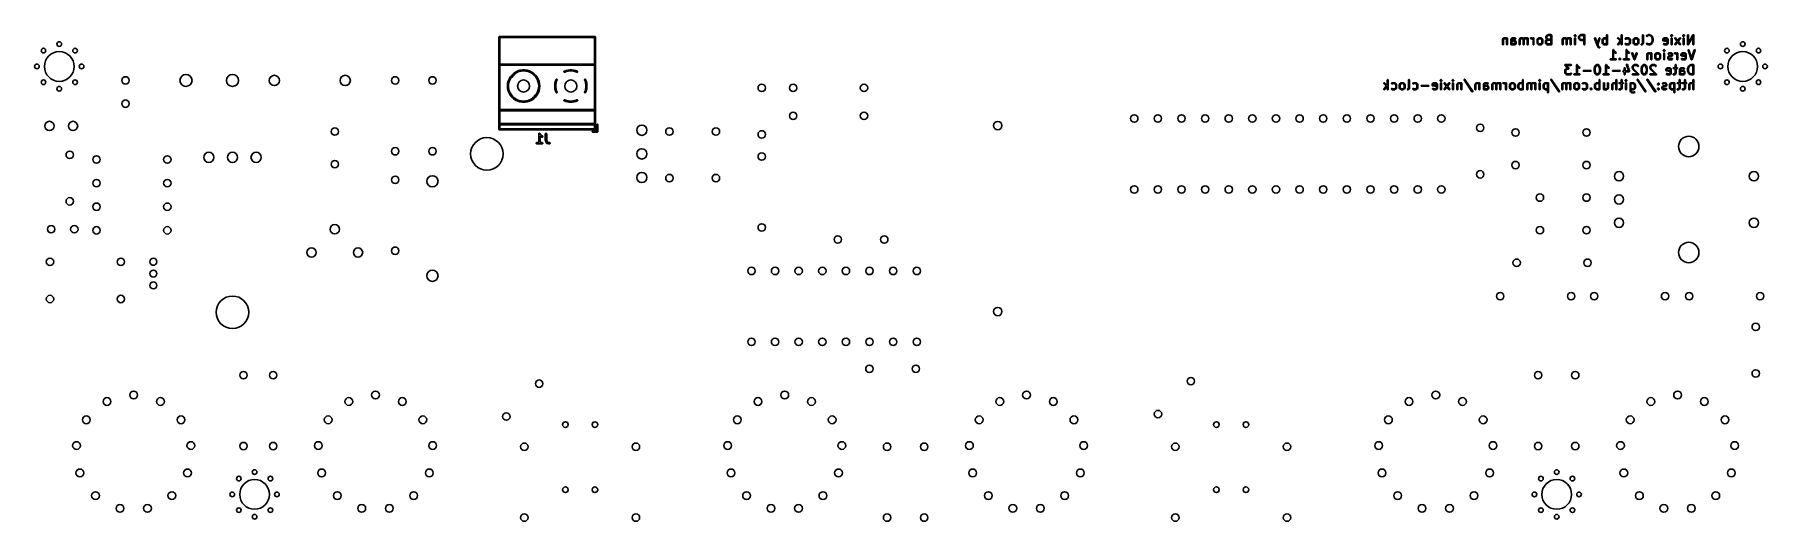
# Model space of a CAD drawing. Extents: x 2.89 to 10.22, y -4.48 to -2.42.
import ezdxf

# ---------------------------------------------------------------- set-up
doc = ezdxf.new("R2010")
doc.units = 0
doc.header["$MEASUREMENT"] = 0
doc.layers.add('BLACK', color=7, linetype='CONTINUOUS')

msp = doc.modelspace()

# ---------------------------------------------------------------- linework, layer by layer
at = {"layer": 'BLACK', "linetype": 'CONTINUOUS'}
for p, q in [((4.8528, -2.4348), (4.8529, -2.4339)), ((4.8528, -2.8254), (4.8528, -2.4348)), ((4.8529, -2.4339), (4.8542, -2.4326)), ((4.8542, -2.4326), (4.8551, -2.4324)), ((4.8551, -2.4324), (5.2598, -2.4324)), ((4.8575, -2.4372), (4.8575, -2.549)), ((5.2575, -2.4372), (4.8575, -2.4372)), ((5.2575, -2.549), (5.2575, -2.4372)), ((5.2598, -2.4324), (5.2607, -2.4326)), ((5.2607, -2.4326), (5.262, -2.4339)), ((5.262, -2.4339), (5.2622, -2.4348)), ((5.2622, -2.4348), (5.2622, -2.8254)), ((9.1012, -2.4451), (9.1013, -2.4448)), ((9.1012, -2.4452), (9.1012, -2.4451)), ((9.1012, -2.4451), (9.1012, -2.4451)), ((9.1012, -2.4659), (9.1012, -2.4452)), ((9.1013, -2.4666), (9.1012, -2.4659)), ((9.1013, -2.4445), (9.1014, -2.4444)), ((9.1013, -2.4448), (9.1013, -2.4445)), ((9.1024, -2.4677), (9.1013, -2.4666)), ((9.1014, -2.4443), (9.1033, -2.4406)), ((9.1014, -2.4444), (9.1014, -2.4443)), ((9.1039, -2.4677), (9.1024, -2.4677)), ((9.1033, -2.4406), (9.1035, -2.4403)), ((9.1035, -2.4402), (9.1036, -2.4401)), ((9.1035, -2.4403), (9.1035, -2.4402)), ((9.1036, -2.4401), (9.1037, -2.44)), ((9.1037, -2.44), (9.1038, -2.44)), ((9.1038, -2.44), (9.1041, -2.4397)), ((9.105, -2.4666), (9.1039, -2.4677)), ((9.1041, -2.4397), (9.1079, -2.4378)), ((9.1051, -2.4659), (9.105, -2.4666)), ((9.1065, -2.4429), (9.1051, -2.4457)), ((9.1051, -2.4457), (9.1051, -2.4659)), ((9.1092, -2.4416), (9.1065, -2.4429)), ((9.1079, -2.4378), (9.108, -2.4378)), ((9.108, -2.4378), (9.1083, -2.4377)), ((9.108, -2.4378), (9.108, -2.4378)), ((9.1083, -2.4377), (9.1086, -2.4376)), ((9.1086, -2.4376), (9.1087, -2.4377)), ((9.1087, -2.4377), (9.1088, -2.4376)), ((9.1088, -2.4376), (9.1144, -2.4376)), ((9.1139, -2.4416), (9.1092, -2.4416)), ((9.117, -2.4431), (9.1139, -2.4416)), ((9.1144, -2.4376), (9.1145, -2.4377)), ((9.1145, -2.4377), (9.1145, -2.4376)), ((9.1145, -2.4376), (9.1148, -2.4377)), ((9.1148, -2.4377), (9.1151, -2.4378)), ((9.1151, -2.4378), (9.1152, -2.4378)), ((9.1152, -2.4378), (9.1153, -2.4378)), ((9.1153, -2.4378), (9.1181, -2.4393)), ((9.1181, -2.4442), (9.117, -2.4431)), ((9.1181, -2.4393), (9.1182, -2.4389)), ((9.1181, -2.4659), (9.1181, -2.4442)), ((9.1182, -2.4666), (9.1181, -2.4659)), ((9.1182, -2.4389), (9.1193, -2.4378)), ((9.1193, -2.4677), (9.1182, -2.4666)), ((9.1193, -2.4378), (9.1208, -2.4378)), ((9.1208, -2.4677), (9.1193, -2.4677)), ((9.1208, -2.4378), (9.1218, -2.4389)), ((9.1218, -2.4666), (9.1208, -2.4677)), ((9.1218, -2.4389), (9.122, -2.4396)), ((9.122, -2.4659), (9.1218, -2.4666)), ((9.122, -2.4396), (9.122, -2.4659)), ((9.1368, -2.4451), (9.1369, -2.4448)), ((9.1368, -2.4452), (9.1368, -2.4451)), ((9.1368, -2.4451), (9.1368, -2.4451)), ((9.1368, -2.4659), (9.1368, -2.4452)), ((9.1369, -2.4666), (9.1368, -2.4659)), ((9.1369, -2.4445), (9.137, -2.4444)), ((9.1369, -2.4448), (9.1369, -2.4445)), ((9.138, -2.4677), (9.1369, -2.4666)), ((9.137, -2.4443), (9.1389, -2.4406)), ((9.137, -2.4444), (9.137, -2.4443)), ((9.1395, -2.4677), (9.138, -2.4677)), ((9.1389, -2.4406), (9.1391, -2.4403)), ((9.1391, -2.4403), (9.1392, -2.4402)), ((9.1392, -2.4402), (9.1393, -2.4401)), ((9.1393, -2.4401), (9.1394, -2.44)), ((9.1394, -2.44), (9.1395, -2.44)), ((9.1395, -2.44), (9.1398, -2.4397)), ((9.1403, -2.4669), (9.1395, -2.4677)), ((9.1398, -2.4397), (9.1435, -2.4378)), ((9.1416, -2.4676), (9.1403, -2.4669)), ((9.1421, -2.4429), (9.1407, -2.4457)), ((9.1407, -2.4457), (9.1407, -2.4478)), ((9.1407, -2.4478), (9.143, -2.4489)), ((9.1416, -2.4526), (9.1407, -2.4522)), ((9.1407, -2.4522), (9.1407, -2.4628)), ((9.1407, -2.4628), (9.143, -2.4639)), ((9.1417, -2.4526), (9.1416, -2.4526)), ((9.1417, -2.4676), (9.1416, -2.4676)), ((9.1418, -2.4527), (9.1417, -2.4526)), ((9.1418, -2.4677), (9.1417, -2.4676)), ((9.1421, -2.4527), (9.1418, -2.4527)), ((9.1421, -2.4677), (9.1418, -2.4677)), ((9.1449, -2.4416), (9.1421, -2.4429)), ((9.1424, -2.4528), (9.1421, -2.4527)), ((9.1424, -2.4678), (9.1421, -2.4677)), ((9.1425, -2.4528), (9.1424, -2.4528)), ((9.1424, -2.4528), (9.1424, -2.4528)), ((9.1425, -2.4678), (9.1424, -2.4678)), ((9.1424, -2.4678), (9.1424, -2.4678)), ((9.1514, -2.4528), (9.1425, -2.4528)), ((9.1519, -2.4678), (9.1425, -2.4678)), ((9.143, -2.4489), (9.1519, -2.4489)), ((9.143, -2.4639), (9.1514, -2.4639)), ((9.1435, -2.4378), (9.1436, -2.4378)), ((9.1436, -2.4378), (9.1439, -2.4377)), ((9.1436, -2.4378), (9.1436, -2.4378)), ((9.1439, -2.4377), (9.1443, -2.4376)), ((9.1443, -2.4376), (9.1443, -2.4377)), ((9.1443, -2.4377), (9.1444, -2.4376)), ((9.1444, -2.4376), (9.1519, -2.4376)), ((9.1514, -2.4416), (9.1449, -2.4416)), ((9.1548, -2.4432), (9.1514, -2.4416)), ((9.1542, -2.4542), (9.1514, -2.4528)), ((9.1514, -2.4639), (9.1542, -2.4625)), ((9.1519, -2.4376), (9.152, -2.4377)), ((9.1519, -2.4489), (9.152, -2.4489)), ((9.152, -2.4678), (9.1519, -2.4678)), ((9.152, -2.4377), (9.152, -2.4376)), ((9.152, -2.4376), (9.1523, -2.4377)), ((9.152, -2.4489), (9.152, -2.4489)), ((9.152, -2.4489), (9.1523, -2.449)), ((9.1523, -2.4677), (9.152, -2.4678)), ((9.152, -2.4678), (9.152, -2.4678)), ((9.1523, -2.4377), (9.1526, -2.4378)), ((9.1523, -2.449), (9.1526, -2.449)), ((9.1526, -2.4677), (9.1523, -2.4677)), ((9.1526, -2.4378), (9.1527, -2.4378)), ((9.1526, -2.449), (9.1527, -2.4491)), ((9.1527, -2.4676), (9.1526, -2.4677)), ((9.1527, -2.4378), (9.1528, -2.4378)), ((9.1527, -2.4491), (9.1528, -2.4491)), ((9.1528, -2.4676), (9.1527, -2.4676)), ((9.1528, -2.4378), (9.1565, -2.4397)), ((9.1528, -2.4491), (9.1565, -2.451)), ((9.1565, -2.4657), (9.1528, -2.4676)), ((9.1555, -2.4569), (9.1542, -2.4542)), ((9.1542, -2.4625), (9.1555, -2.4598)), ((9.1555, -2.4434), (9.1548, -2.4432)), ((9.1569, -2.443), (9.1555, -2.4434)), ((9.1555, -2.4598), (9.1555, -2.4569)), ((9.1565, -2.4397), (9.1571, -2.4402)), ((9.1565, -2.451), (9.1568, -2.4512)), ((9.1568, -2.4655), (9.1565, -2.4657)), ((9.1568, -2.4512), (9.1569, -2.4512)), ((9.1569, -2.4655), (9.1568, -2.4655)), ((9.1576, -2.4416), (9.1569, -2.443)), ((9.1569, -2.4512), (9.157, -2.4514)), ((9.157, -2.4654), (9.1569, -2.4655)), ((9.157, -2.4514), (9.1571, -2.4514)), ((9.1571, -2.4653), (9.157, -2.4654)), ((9.1571, -2.4402), (9.1576, -2.4416)), ((9.1571, -2.4514), (9.1572, -2.4515)), ((9.1572, -2.4652), (9.1571, -2.4653)), ((9.1572, -2.4515), (9.1574, -2.4518)), ((9.1574, -2.4649), (9.1572, -2.4652)), ((9.1574, -2.4518), (9.1593, -2.4556)), ((9.1593, -2.4611), (9.1574, -2.4649)), ((9.1593, -2.4556), (9.1593, -2.4557)), ((9.1593, -2.4557), (9.1593, -2.4557)), ((9.1593, -2.4557), (9.1594, -2.456)), ((9.1594, -2.4607), (9.1593, -2.461)), ((9.1593, -2.461), (9.1593, -2.461)), ((9.1593, -2.461), (9.1593, -2.4611)), ((9.1594, -2.456), (9.1595, -2.4563)), ((9.1595, -2.4604), (9.1594, -2.4607)), ((9.1595, -2.4563), (9.1595, -2.4564)), ((9.1595, -2.4564), (9.1595, -2.4565)), ((9.1595, -2.4565), (9.1595, -2.4602)), ((9.1595, -2.4602), (9.1595, -2.4603)), ((9.1595, -2.4603), (9.1595, -2.4604)), ((9.1724, -2.4451), (9.1725, -2.4448)), ((9.1724, -2.4452), (9.1724, -2.4451)), ((9.1724, -2.4451), (9.1724, -2.4451)), ((9.1724, -2.4659), (9.1724, -2.4452)), ((9.1726, -2.4666), (9.1724, -2.4659)), ((9.1725, -2.4448), (9.1726, -2.4445)), ((9.1726, -2.4443), (9.1745, -2.4406)), ((9.1726, -2.4444), (9.1726, -2.4443)), ((9.1726, -2.4445), (9.1726, -2.4444)), ((9.1736, -2.4677), (9.1726, -2.4666)), ((9.1751, -2.4677), (9.1736, -2.4677)), ((9.1745, -2.4406), (9.1747, -2.4403)), ((9.1747, -2.4403), (9.1748, -2.4402)), ((9.1748, -2.4402), (9.1749, -2.4401)), ((9.1749, -2.4401), (9.175, -2.44)), ((9.175, -2.44), (9.1751, -2.44)), ((9.1751, -2.44), (9.1754, -2.4397)), ((9.1762, -2.4666), (9.1751, -2.4677)), ((9.1754, -2.4397), (9.1791, -2.4378)), ((9.1764, -2.4659), (9.1762, -2.4666)), ((9.1777, -2.4429), (9.1764, -2.4457)), ((9.1764, -2.4457), (9.1764, -2.4659)), ((9.1805, -2.4416), (9.1777, -2.4429)), ((9.1791, -2.4378), (9.1792, -2.4378)), ((9.1792, -2.4378), (9.1793, -2.4378)), ((9.1793, -2.4378), (9.1796, -2.4377)), ((9.1796, -2.4377), (9.1799, -2.4376)), ((9.1799, -2.4376), (9.1799, -2.4377)), ((9.1799, -2.4377), (9.18, -2.4376)), ((9.18, -2.4376), (9.1856, -2.4376)), ((9.1852, -2.4416), (9.1805, -2.4416)), ((9.1879, -2.4429), (9.1852, -2.4416)), ((9.1856, -2.4376), (9.1857, -2.4377)), ((9.1857, -2.4377), (9.1858, -2.4376)), ((9.1858, -2.4376), (9.1861, -2.4377)), ((9.1861, -2.4377), (9.1864, -2.4378)), ((9.1864, -2.4378), (9.1864, -2.4378)), ((9.1864, -2.4378), (9.1865, -2.4378)), ((9.1865, -2.4378), (9.1903, -2.4397)), ((9.1893, -2.4457), (9.1879, -2.4429)), ((9.1893, -2.4659), (9.1893, -2.4457)), ((9.1894, -2.4666), (9.1893, -2.4659)), ((9.1905, -2.4677), (9.1894, -2.4666)), ((9.1903, -2.4397), (9.1906, -2.44)), ((9.192, -2.4677), (9.1905, -2.4677)), ((9.1906, -2.44), (9.1907, -2.44)), ((9.1907, -2.44), (9.1908, -2.4401)), ((9.1908, -2.4401), (9.1909, -2.4402)), ((9.1909, -2.4402), (9.1909, -2.4403)), ((9.1909, -2.4403), (9.1911, -2.4406)), ((9.1911, -2.4406), (9.1913, -2.4408)), ((9.1913, -2.4408), (9.1914, -2.4406)), ((9.1914, -2.4406), (9.1916, -2.4403)), ((9.1916, -2.4402), (9.1918, -2.4401)), ((9.1916, -2.4403), (9.1916, -2.4402)), ((9.1918, -2.4401), (9.1918, -2.44)), ((9.1918, -2.44), (9.1919, -2.44)), ((9.1919, -2.44), (9.1923, -2.4397)), ((9.1931, -2.4666), (9.192, -2.4677)), ((9.1923, -2.4397), (9.196, -2.4378)), ((9.1932, -2.4659), (9.1931, -2.4666)), ((9.1946, -2.4429), (9.1932, -2.4457)), ((9.1932, -2.4457), (9.1932, -2.4659)), ((9.1973, -2.4416), (9.1946, -2.4429)), ((9.196, -2.4378), (9.1961, -2.4378)), ((9.1961, -2.4378), (9.1964, -2.4377)), ((9.1961, -2.4378), (9.1961, -2.4378)), ((9.1964, -2.4377), (9.1967, -2.4376)), ((9.1967, -2.4376), (9.1968, -2.4377)), ((9.1968, -2.4377), (9.1969, -2.4376)), ((9.1969, -2.4376), (9.2025, -2.4376)), ((9.202, -2.4416), (9.1973, -2.4416)), ((9.2051, -2.4431), (9.202, -2.4416)), ((9.2025, -2.4376), (9.2026, -2.4377)), ((9.2026, -2.4377), (9.2026, -2.4376)), ((9.2026, -2.4376), (9.203, -2.4377)), ((9.203, -2.4377), (9.2033, -2.4378)), ((9.2033, -2.4378), (9.2033, -2.4378)), ((9.2033, -2.4378), (9.2034, -2.4378)), ((9.2034, -2.4378), (9.2062, -2.4393)), ((9.2062, -2.4442), (9.2051, -2.4431)), ((9.2062, -2.4393), (9.2063, -2.4389)), ((9.2062, -2.4659), (9.2062, -2.4442)), ((9.2063, -2.4666), (9.2062, -2.4659)), ((9.2063, -2.4389), (9.2074, -2.4378)), ((9.2074, -2.4677), (9.2063, -2.4666)), ((9.2074, -2.4378), (9.2089, -2.4378)), ((9.2089, -2.4677), (9.2074, -2.4677)), ((9.2089, -2.4378), (9.21, -2.4389)), ((9.21, -2.4666), (9.2089, -2.4677)), ((9.21, -2.4389), (9.2101, -2.4396)), ((9.2101, -2.4659), (9.21, -2.4666)), ((9.2101, -2.4396), (9.2101, -2.4659)), ((9.2194, -2.4389), (9.2205, -2.4378)), ((9.2194, -2.4404), (9.2194, -2.4389)), ((9.2205, -2.4414), (9.2194, -2.4404)), ((9.2205, -2.4378), (9.2213, -2.4376)), ((9.2213, -2.4416), (9.2205, -2.4414)), ((9.2213, -2.4376), (9.225, -2.4376)), ((9.2245, -2.4416), (9.2213, -2.4416)), ((9.2276, -2.4431), (9.2245, -2.4416)), ((9.225, -2.4376), (9.2251, -2.4377)), ((9.2251, -2.4377), (9.2251, -2.4376)), ((9.2251, -2.4376), (9.2255, -2.4377)), ((9.2255, -2.4377), (9.2258, -2.4378)), ((9.2258, -2.4378), (9.2258, -2.4378)), ((9.2258, -2.4378), (9.2259, -2.4378)), ((9.2259, -2.4378), (9.2296, -2.4397)), ((9.229, -2.4445), (9.2276, -2.4431)), ((9.2305, -2.4476), (9.229, -2.4445)), ((9.2296, -2.4397), (9.2299, -2.4399)), ((9.2299, -2.4399), (9.2301, -2.4401)), ((9.2301, -2.4401), (9.2305, -2.4405)), ((9.2305, -2.4396), (9.2307, -2.4389)), ((9.2305, -2.4405), (9.2305, -2.4396)), ((9.2305, -2.4659), (9.2305, -2.4476)), ((9.2307, -2.4666), (9.2305, -2.4659)), ((9.2307, -2.4389), (9.2318, -2.4378)), ((9.2318, -2.4677), (9.2307, -2.4666)), ((9.2318, -2.4378), (9.2333, -2.4378)), ((9.2333, -2.4677), (9.2318, -2.4677)), ((9.2333, -2.4378), (9.2343, -2.4389)), ((9.2343, -2.4666), (9.2333, -2.4677)), ((9.2343, -2.4389), (9.2345, -2.4396)), ((9.2345, -2.4659), (9.2343, -2.4666)), ((9.2345, -2.4396), (9.2345, -2.4659)), ((9.2474, -2.447), (9.2475, -2.4467)), ((9.2474, -2.4471), (9.2474, -2.447)), ((9.2474, -2.447), (9.2474, -2.447)), ((9.2474, -2.4584), (9.2474, -2.4471)), ((9.2474, -2.4585), (9.2474, -2.4584)), ((9.2474, -2.4584), (9.2474, -2.4584)), ((9.2475, -2.4588), (9.2474, -2.4585)), ((9.2475, -2.4467), (9.2476, -2.4464)), ((9.2476, -2.4591), (9.2475, -2.4588)), ((9.2476, -2.4462), (9.2495, -2.4425)), ((9.2476, -2.4463), (9.2476, -2.4462)), ((9.2476, -2.4464), (9.2476, -2.4463)), ((9.2476, -2.4592), (9.2476, -2.4591)), ((9.2476, -2.4591), (9.2476, -2.4591)), ((9.2495, -2.463), (9.2476, -2.4592)), ((9.2495, -2.4425), (9.2497, -2.4422)), ((9.2497, -2.4632), (9.2495, -2.463)), ((9.2497, -2.4422), (9.2499, -2.442)), ((9.2499, -2.4635), (9.2497, -2.4632)), ((9.2499, -2.442), (9.2517, -2.4401)), ((9.2517, -2.4654), (9.2499, -2.4635)), ((9.2529, -2.4445), (9.2513, -2.4476)), ((9.2513, -2.4476), (9.2513, -2.4579)), ((9.2513, -2.4579), (9.2529, -2.4609)), ((9.2517, -2.4401), (9.252, -2.4399)), ((9.252, -2.4655), (9.2517, -2.4654)), ((9.252, -2.4399), (9.2522, -2.4397)), ((9.2522, -2.4657), (9.252, -2.4655)), ((9.2522, -2.4397), (9.256, -2.4378)), ((9.256, -2.4676), (9.2522, -2.4657)), ((9.2543, -2.4431), (9.2529, -2.4445)), ((9.2529, -2.4609), (9.2543, -2.4624)), ((9.2573, -2.4416), (9.2543, -2.4431)), ((9.2543, -2.4624), (9.2573, -2.4639)), ((9.256, -2.4378), (9.2561, -2.4378)), ((9.2561, -2.4676), (9.256, -2.4676)), ((9.2561, -2.4378), (9.2564, -2.4377)), ((9.2561, -2.4378), (9.2561, -2.4378)), ((9.2561, -2.4677), (9.2561, -2.4676)), ((9.2564, -2.4677), (9.2561, -2.4677)), ((9.2564, -2.4377), (9.2567, -2.4376)), ((9.2567, -2.4678), (9.2564, -2.4677)), ((9.2567, -2.4376), (9.2568, -2.4377)), ((9.2568, -2.4678), (9.2567, -2.4678)), ((9.2568, -2.4377), (9.2569, -2.4376)), ((9.2569, -2.4678), (9.2568, -2.4678)), ((9.2569, -2.4376), (9.2625, -2.4376)), ((9.2625, -2.4678), (9.2569, -2.4678)), ((9.262, -2.4416), (9.2573, -2.4416)), ((9.2573, -2.4639), (9.262, -2.4639)), ((9.2651, -2.4431), (9.262, -2.4416)), ((9.262, -2.4639), (9.2651, -2.4624)), ((9.2625, -2.4376), (9.2626, -2.4377)), ((9.2626, -2.4678), (9.2625, -2.4678)), ((9.2626, -2.4377), (9.2626, -2.4376)), ((9.2626, -2.4376), (9.2629, -2.4377)), ((9.2629, -2.4677), (9.2626, -2.4678)), ((9.2626, -2.4678), (9.2626, -2.4678)), ((9.2629, -2.4377), (9.2633, -2.4378)), ((9.2633, -2.4677), (9.2629, -2.4677)), ((9.2633, -2.4378), (9.2633, -2.4378)), ((9.2633, -2.4378), (9.2634, -2.4378)), ((9.2634, -2.4676), (9.2633, -2.4676)), ((9.2633, -2.4676), (9.2633, -2.4677)), ((9.2634, -2.4378), (9.2671, -2.4397)), ((9.2671, -2.4657), (9.2634, -2.4676)), ((9.2665, -2.4445), (9.2651, -2.4431)), ((9.2651, -2.4624), (9.2665, -2.4609)), ((9.268, -2.4476), (9.2665, -2.4445)), ((9.2665, -2.4609), (9.268, -2.4579)), ((9.2671, -2.4397), (9.2674, -2.4399)), ((9.2674, -2.4655), (9.2671, -2.4657)), ((9.2674, -2.4399), (9.2676, -2.4401)), ((9.2676, -2.4654), (9.2674, -2.4655)), ((9.2676, -2.4401), (9.2695, -2.442)), ((9.2695, -2.4635), (9.2676, -2.4654)), ((9.268, -2.4579), (9.268, -2.4476)), ((9.2695, -2.442), (9.2697, -2.4422)), ((9.2697, -2.4632), (9.2695, -2.4635)), ((9.2697, -2.4422), (9.2699, -2.4425)), ((9.2699, -2.463), (9.2697, -2.4632)), ((9.2699, -2.4425), (9.2718, -2.4462)), ((9.2718, -2.4592), (9.2699, -2.463)), ((9.2718, -2.4462), (9.2718, -2.4463)), ((9.2718, -2.4463), (9.2718, -2.4464)), ((9.2718, -2.4464), (9.2719, -2.4467)), ((9.2719, -2.4588), (9.2718, -2.4591)), ((9.2718, -2.4591), (9.2718, -2.4591)), ((9.2718, -2.4591), (9.2718, -2.4592)), ((9.2719, -2.4467), (9.272, -2.447)), ((9.272, -2.4585), (9.2719, -2.4588)), ((9.272, -2.447), (9.272, -2.447)), ((9.272, -2.447), (9.272, -2.4471)), ((9.272, -2.4471), (9.272, -2.4584)), ((9.272, -2.4584), (9.272, -2.4584)), ((9.272, -2.4584), (9.272, -2.4585)), ((9.283, -2.4526), (9.2831, -2.4523)), ((9.283, -2.4527), (9.283, -2.4526)), ((9.283, -2.4526), (9.283, -2.4526)), ((9.283, -2.4584), (9.283, -2.4527)), ((9.283, -2.4585), (9.283, -2.4584)), ((9.283, -2.4584), (9.283, -2.4584)), ((9.2831, -2.4588), (9.283, -2.4585)), ((9.2831, -2.4523), (9.2832, -2.452)), ((9.2832, -2.4591), (9.2831, -2.4588)), ((9.2832, -2.4518), (9.2851, -2.4481)), ((9.2832, -2.4519), (9.2832, -2.4518)), ((9.2832, -2.452), (9.2832, -2.4519)), ((9.2832, -2.4592), (9.2832, -2.4591)), ((9.2832, -2.4591), (9.2832, -2.4591)), ((9.2851, -2.463), (9.2832, -2.4592)), ((9.2849, -2.4338), (9.285, -2.4335)), ((9.2849, -2.4339), (9.2849, -2.4338)), ((9.2849, -2.434), (9.2849, -2.4339)), ((9.2849, -2.4377), (9.2849, -2.434)), ((9.2849, -2.4378), (9.2849, -2.4377)), ((9.2849, -2.4379), (9.2849, -2.4378)), ((9.285, -2.4382), (9.2849, -2.4379)), ((9.285, -2.4335), (9.2851, -2.4332)), ((9.2851, -2.4385), (9.285, -2.4382)), ((9.2851, -2.4331), (9.287, -2.4294)), ((9.2851, -2.4332), (9.2851, -2.4331)), ((9.2851, -2.4332), (9.2851, -2.4332)), ((9.2851, -2.4386), (9.2851, -2.4385)), ((9.2851, -2.4385), (9.2851, -2.4385)), ((9.287, -2.4424), (9.2851, -2.4386)), ((9.2851, -2.4481), (9.2853, -2.4478)), ((9.2853, -2.4632), (9.2851, -2.463)), ((9.2853, -2.4478), (9.2855, -2.4476)), ((9.2855, -2.4635), (9.2853, -2.4632)), ((9.2855, -2.4476), (9.2874, -2.4457)), ((9.2874, -2.4654), (9.2855, -2.4635)), ((9.287, -2.4294), (9.2872, -2.4291)), ((9.2872, -2.4426), (9.287, -2.4424)), ((9.2885, -2.4501), (9.287, -2.4532)), ((9.287, -2.4532), (9.287, -2.4579)), ((9.287, -2.4579), (9.2885, -2.4609)), ((9.2872, -2.4291), (9.2874, -2.4288)), ((9.2874, -2.4429), (9.2872, -2.4426)), ((9.2874, -2.4288), (9.2892, -2.427)), ((9.2892, -2.4447), (9.2874, -2.4429)), ((9.2874, -2.4457), (9.2875, -2.4456)), ((9.2874, -2.4457), (9.2874, -2.4457)), ((9.2876, -2.4655), (9.2874, -2.4654)), ((9.2875, -2.4456), (9.2877, -2.4455)), ((9.2879, -2.4657), (9.2876, -2.4655)), ((9.2877, -2.4455), (9.288, -2.4453)), ((9.2916, -2.4676), (9.2879, -2.4657)), ((9.288, -2.4453), (9.2881, -2.4452)), ((9.288, -2.4453), (9.288, -2.4453)), ((9.2881, -2.4452), (9.2894, -2.4448)), ((9.2898, -2.4488), (9.2885, -2.4501)), ((9.2885, -2.4609), (9.2899, -2.4624)), ((9.2904, -2.4314), (9.2888, -2.4344)), ((9.2888, -2.4344), (9.2888, -2.4373)), ((9.2888, -2.4373), (9.2904, -2.4403)), ((9.2892, -2.427), (9.2895, -2.4268)), ((9.2894, -2.4448), (9.2892, -2.4447)), ((9.2895, -2.4268), (9.2897, -2.4266)), ((9.2897, -2.4266), (9.2935, -2.4247)), ((9.2947, -2.4472), (9.2898, -2.4488)), ((9.2899, -2.4624), (9.293, -2.4639)), ((9.2918, -2.43), (9.2904, -2.4314)), ((9.2904, -2.4403), (9.2918, -2.4417)), ((9.2917, -2.4676), (9.2916, -2.4676)), ((9.2917, -2.4677), (9.2917, -2.4676)), ((9.2921, -2.4677), (9.2917, -2.4677)), ((9.2948, -2.4285), (9.2918, -2.43)), ((9.2918, -2.4417), (9.2948, -2.4433)), ((9.2924, -2.4678), (9.2921, -2.4677)), ((9.2925, -2.4678), (9.2924, -2.4678)), ((9.2924, -2.4678), (9.2924, -2.4678)), ((9.3075, -2.4678), (9.2925, -2.4678)), ((9.293, -2.4639), (9.3055, -2.4639)), ((9.2935, -2.4247), (9.2936, -2.4247)), ((9.2936, -2.4247), (9.2939, -2.4246)), ((9.2936, -2.4247), (9.2936, -2.4247)), ((9.2939, -2.4246), (9.2942, -2.4245)), ((9.2942, -2.4245), (9.2943, -2.4245)), ((9.2943, -2.4245), (9.2944, -2.4245)), ((9.2944, -2.4245), (9.3075, -2.4245)), ((9.3055, -2.4472), (9.2947, -2.4472)), ((9.3055, -2.4285), (9.2948, -2.4285)), ((9.2948, -2.4433), (9.3055, -2.4433)), ((9.3055, -2.4433), (9.3055, -2.4285)), ((9.3055, -2.4639), (9.3055, -2.4472)), ((9.3075, -2.4245), (9.3082, -2.4247)), ((9.3082, -2.4677), (9.3075, -2.4678)), ((9.3082, -2.4247), (9.3093, -2.4257)), ((9.3093, -2.4666), (9.3082, -2.4677)), ((9.3093, -2.4257), (9.3095, -2.4265)), ((9.3095, -2.4659), (9.3093, -2.4666)), ((9.3095, -2.4265), (9.3095, -2.4659)), ((9.3543, -2.4451), (9.3544, -2.4448)), ((9.3543, -2.4452), (9.3543, -2.4451)), ((9.3543, -2.4451), (9.3543, -2.4451)), ((9.3543, -2.4659), (9.3543, -2.4452)), ((9.3544, -2.4666), (9.3543, -2.4659)), ((9.3544, -2.4445), (9.3545, -2.4444)), ((9.3544, -2.4448), (9.3544, -2.4445)), ((9.3555, -2.4677), (9.3544, -2.4666)), ((9.3545, -2.4443), (9.3564, -2.4406)), ((9.3545, -2.4444), (9.3545, -2.4443)), ((9.357, -2.4677), (9.3555, -2.4677)), ((9.3564, -2.4406), (9.3566, -2.4403)), ((9.3566, -2.4402), (9.3567, -2.4401)), ((9.3566, -2.4403), (9.3566, -2.4402)), ((9.3567, -2.4401), (9.3568, -2.44)), ((9.3568, -2.44), (9.3569, -2.44)), ((9.3569, -2.44), (9.3572, -2.4397)), ((9.3581, -2.4666), (9.357, -2.4677)), ((9.3572, -2.4397), (9.361, -2.4378)), ((9.3582, -2.4659), (9.3581, -2.4666)), ((9.3596, -2.4429), (9.3582, -2.4457)), ((9.3582, -2.4457), (9.3582, -2.4659)), ((9.3623, -2.4416), (9.3596, -2.4429)), ((9.361, -2.4378), (9.3611, -2.4378)), ((9.3611, -2.4378), (9.3614, -2.4377)), ((9.3611, -2.4378), (9.3611, -2.4378)), ((9.3614, -2.4377), (9.3617, -2.4376)), ((9.3617, -2.4376), (9.3618, -2.4377)), ((9.3618, -2.4377), (9.3619, -2.4376)), ((9.3619, -2.4376), (9.3675, -2.4376)), ((9.367, -2.4416), (9.3623, -2.4416)), ((9.3698, -2.4429), (9.367, -2.4416)), ((9.3675, -2.4376), (9.3676, -2.4377)), ((9.3676, -2.4377), (9.3676, -2.4376)), ((9.3676, -2.4376), (9.3679, -2.4377)), ((9.3679, -2.4377), (9.3682, -2.4378)), ((9.3682, -2.4378), (9.3683, -2.4378)), ((9.3683, -2.4378), (9.3684, -2.4378)), ((9.3684, -2.4378), (9.3721, -2.4397)), ((9.3711, -2.4457), (9.3698, -2.4429)), ((9.3711, -2.4659), (9.3711, -2.4457)), ((9.3713, -2.4666), (9.3711, -2.4659)), ((9.3724, -2.4677), (9.3713, -2.4666)), ((9.3721, -2.4397), (9.3724, -2.44)), ((9.3724, -2.44), (9.3725, -2.44)), ((9.3739, -2.4677), (9.3724, -2.4677)), ((9.3725, -2.44), (9.3726, -2.4401)), ((9.3726, -2.4401), (9.3727, -2.4402)), ((9.3727, -2.4402), (9.3728, -2.4403)), ((9.3728, -2.4403), (9.373, -2.4406)), ((9.373, -2.4406), (9.3731, -2.4408)), ((9.3731, -2.4408), (9.3732, -2.4406)), ((9.3732, -2.4406), (9.3735, -2.4403)), ((9.3735, -2.4402), (9.3736, -2.4401)), ((9.3735, -2.4403), (9.3735, -2.4402)), ((9.3736, -2.4401), (9.3737, -2.44)), ((9.3737, -2.44), (9.3738, -2.44)), ((9.3738, -2.44), (9.3741, -2.4397)), ((9.3749, -2.4666), (9.3739, -2.4677)), ((9.3741, -2.4397), (9.3779, -2.4378)), ((9.3751, -2.4659), (9.3749, -2.4666)), ((9.3765, -2.4429), (9.3751, -2.4457)), ((9.3751, -2.4457), (9.3751, -2.4659)), ((9.3792, -2.4416), (9.3765, -2.4429)), ((9.3779, -2.4378), (9.378, -2.4378)), ((9.378, -2.4378), (9.3783, -2.4377)), ((9.378, -2.4378), (9.378, -2.4378)), ((9.3783, -2.4377), (9.3786, -2.4376)), ((9.3786, -2.4376), (9.3786, -2.4377)), ((9.3786, -2.4377), (9.3787, -2.4376)), ((9.3787, -2.4376), (9.3844, -2.4376)), ((9.3839, -2.4416), (9.3792, -2.4416)), ((9.3869, -2.4431), (9.3839, -2.4416)), ((9.3844, -2.4376), (9.3845, -2.4377)), ((9.3845, -2.4377), (9.3845, -2.4376)), ((9.3845, -2.4376), (9.3848, -2.4377)), ((9.3848, -2.4377), (9.3851, -2.4378)), ((9.3851, -2.4378), (9.3851, -2.4378)), ((9.3851, -2.4378), (9.3852, -2.4378)), ((9.3852, -2.4378), (9.3881, -2.4393)), ((9.388, -2.4442), (9.3869, -2.4431)), ((9.388, -2.4659), (9.388, -2.4442)), ((9.3882, -2.4666), (9.388, -2.4659)), ((9.3881, -2.4393), (9.3882, -2.4389)), ((9.3882, -2.4389), (9.3892, -2.4378)), ((9.3892, -2.4677), (9.3882, -2.4666)), ((9.3892, -2.4378), (9.3907, -2.4378)), ((9.3907, -2.4677), (9.3892, -2.4677)), ((9.3907, -2.4378), (9.3918, -2.4389)), ((9.3918, -2.4666), (9.3907, -2.4677)), ((9.3918, -2.4389), (9.392, -2.4396)), ((9.392, -2.4659), (9.3918, -2.4666)), ((9.392, -2.4396), (9.392, -2.4659)), ((9.405, -2.4276), (9.4055, -2.427)), ((9.405, -2.4291), (9.405, -2.4276)), ((9.405, -2.4276), (9.405, -2.4276)), ((9.4055, -2.4297), (9.405, -2.4291)), ((9.4055, -2.427), (9.4073, -2.4251)), ((9.4073, -2.4316), (9.4055, -2.4297)), ((9.4068, -2.4396), (9.4069, -2.4389)), ((9.4068, -2.4659), (9.4068, -2.4396)), ((9.4069, -2.4666), (9.4068, -2.4659)), ((9.4069, -2.4389), (9.408, -2.4378)), ((9.408, -2.4677), (9.4069, -2.4666)), ((9.4073, -2.4251), (9.408, -2.4247)), ((9.408, -2.4321), (9.4073, -2.4316)), ((9.408, -2.4247), (9.4095, -2.4247)), ((9.4095, -2.4321), (9.408, -2.4321)), ((9.408, -2.4321), (9.408, -2.4321)), ((9.408, -2.4378), (9.4095, -2.4378)), ((9.4095, -2.4677), (9.408, -2.4677)), ((9.4095, -2.4247), (9.4101, -2.4251)), ((9.4101, -2.4316), (9.4095, -2.4321)), ((9.4095, -2.4378), (9.4106, -2.4389)), ((9.4106, -2.4666), (9.4095, -2.4677)), ((9.4101, -2.4251), (9.412, -2.427)), ((9.412, -2.4297), (9.4101, -2.4316)), ((9.4106, -2.4389), (9.4107, -2.4396)), ((9.4107, -2.4659), (9.4106, -2.4666)), ((9.4107, -2.4396), (9.4107, -2.4659)), ((9.412, -2.427), (9.4124, -2.4276)), ((9.4124, -2.4291), (9.412, -2.4297)), ((9.4124, -2.4276), (9.4124, -2.4276)), ((9.4124, -2.4276), (9.4124, -2.4291)), ((9.4236, -2.4338), (9.4237, -2.4335)), ((9.4237, -2.4339), (9.4236, -2.4338)), ((9.4236, -2.434), (9.4237, -2.4339)), ((9.4236, -2.4396), (9.4236, -2.434)), ((9.4237, -2.4397), (9.4236, -2.4396)), ((9.4237, -2.44), (9.4236, -2.4397)), ((9.4236, -2.4397), (9.4237, -2.4397)), ((9.4237, -2.4335), (9.4238, -2.4332)), ((9.4238, -2.4404), (9.4237, -2.44)), ((9.4238, -2.4331), (9.4257, -2.4294)), ((9.4238, -2.4332), (9.4238, -2.4331)), ((9.4238, -2.4332), (9.4238, -2.4332)), ((9.4238, -2.4405), (9.4238, -2.4404)), ((9.4238, -2.4404), (9.4238, -2.4404)), ((9.4257, -2.4442), (9.4238, -2.4405)), ((9.4257, -2.4294), (9.4259, -2.4291)), ((9.4259, -2.4445), (9.4257, -2.4442)), ((9.4259, -2.4291), (9.4261, -2.4288)), ((9.4261, -2.4447), (9.4259, -2.4445)), ((9.4261, -2.4288), (9.428, -2.427)), ((9.428, -2.4466), (9.4261, -2.4447)), ((9.4291, -2.4314), (9.4276, -2.4344)), ((9.4276, -2.4344), (9.4276, -2.4391)), ((9.4276, -2.4391), (9.4291, -2.4422)), ((9.428, -2.427), (9.4282, -2.4268)), ((9.4282, -2.4468), (9.428, -2.4466)), ((9.4282, -2.4268), (9.4285, -2.4266)), ((9.4285, -2.447), (9.4282, -2.4468)), ((9.4285, -2.4266), (9.4322, -2.4247)), ((9.4322, -2.4489), (9.4285, -2.447)), ((9.4305, -2.43), (9.4291, -2.4314)), ((9.4291, -2.4422), (9.4305, -2.4436)), ((9.4336, -2.4285), (9.4305, -2.43)), ((9.4305, -2.4436), (9.4336, -2.4451)), ((9.4322, -2.4247), (9.4323, -2.4247)), ((9.4323, -2.4489), (9.4322, -2.4489)), ((9.4323, -2.4247), (9.4324, -2.4247)), ((9.4324, -2.4489), (9.4323, -2.4489)), ((9.4324, -2.4247), (9.4327, -2.4246)), ((9.4327, -2.449), (9.4324, -2.4489)), ((9.4327, -2.4246), (9.433, -2.4245)), ((9.433, -2.4491), (9.4327, -2.449)), ((9.433, -2.4245), (9.433, -2.4245)), ((9.433, -2.4245), (9.4331, -2.4245)), ((9.4331, -2.4491), (9.433, -2.4491)), ((9.433, -2.4491), (9.433, -2.4491)), ((9.4331, -2.4245), (9.4481, -2.4245)), ((9.4461, -2.4491), (9.4331, -2.4491)), ((9.4461, -2.4285), (9.4336, -2.4285)), ((9.4336, -2.4451), (9.4461, -2.4451)), ((9.4461, -2.4451), (9.4461, -2.4285)), ((9.4461, -2.4659), (9.4461, -2.4491)), ((9.4463, -2.4666), (9.4461, -2.4659)), ((9.4474, -2.4677), (9.4463, -2.4666)), ((9.4489, -2.4677), (9.4474, -2.4677)), ((9.4481, -2.4245), (9.4489, -2.4247)), ((9.4489, -2.4247), (9.4499, -2.4257)), ((9.4499, -2.4666), (9.4489, -2.4677)), ((9.4499, -2.4257), (9.4501, -2.4265)), ((9.4501, -2.4659), (9.4499, -2.4666)), ((9.4501, -2.4265), (9.4501, -2.4659)), ((9.4911, -2.4395), (9.4918, -2.4381)), ((9.4912, -2.4403), (9.4911, -2.4395)), ((9.5006, -2.4665), (9.4912, -2.4403)), ((9.4918, -2.4381), (9.4932, -2.4376)), ((9.4932, -2.4376), (9.4946, -2.4383)), ((9.4946, -2.4383), (9.495, -2.4389)), ((9.495, -2.4389), (9.5025, -2.46)), ((9.5006, -2.4666), (9.5006, -2.4665)), ((9.5006, -2.4665), (9.5006, -2.4665)), ((9.5044, -2.476), (9.5006, -2.4666)), ((9.5025, -2.46), (9.51, -2.4389)), ((9.5046, -2.4763), (9.5044, -2.476)), ((9.5044, -2.476), (9.5044, -2.476)), ((9.5044, -2.476), (9.5044, -2.476)), ((9.5137, -2.4403), (9.5046, -2.4658)), ((9.5046, -2.4658), (9.5079, -2.4741)), ((9.5048, -2.4766), (9.5046, -2.4763)), ((9.5067, -2.4785), (9.5048, -2.4766)), ((9.5048, -2.4766), (9.5048, -2.4766)), ((9.5048, -2.4766), (9.5048, -2.4766)), ((9.507, -2.4787), (9.5067, -2.4785)), ((9.5072, -2.4789), (9.507, -2.4787)), ((9.511, -2.4807), (9.5072, -2.4789)), ((9.5079, -2.4741), (9.5093, -2.4755)), ((9.5093, -2.4755), (9.5127, -2.4772)), ((9.51, -2.4389), (9.5104, -2.4383)), ((9.5104, -2.4383), (9.5117, -2.4376)), ((9.5117, -2.4809), (9.511, -2.4807)), ((9.5117, -2.4376), (9.5132, -2.4381)), ((9.5131, -2.4805), (9.5117, -2.4809)), ((9.5127, -2.4772), (9.5133, -2.4777)), ((9.5138, -2.4791), (9.5131, -2.4805)), ((9.5132, -2.4381), (9.5138, -2.4395)), ((9.5133, -2.4777), (9.5138, -2.4791)), ((9.5138, -2.4395), (9.5137, -2.4403)), ((9.523, -2.447), (9.5231, -2.4467)), ((9.523, -2.4471), (9.523, -2.447)), ((9.523, -2.447), (9.523, -2.447)), ((9.523, -2.4584), (9.523, -2.4471)), ((9.523, -2.4585), (9.523, -2.4584)), ((9.523, -2.4584), (9.523, -2.4584)), ((9.5231, -2.4588), (9.523, -2.4585)), ((9.5231, -2.4467), (9.5232, -2.4464)), ((9.5232, -2.4591), (9.5231, -2.4588)), ((9.5232, -2.4462), (9.5251, -2.4425)), ((9.5232, -2.4463), (9.5232, -2.4462)), ((9.5232, -2.4464), (9.5232, -2.4463)), ((9.5232, -2.4592), (9.5232, -2.4591)), ((9.5232, -2.4591), (9.5232, -2.4591)), ((9.5251, -2.463), (9.5232, -2.4592)), ((9.5251, -2.4425), (9.5253, -2.4422)), ((9.5253, -2.4632), (9.5251, -2.463)), ((9.5253, -2.4422), (9.5255, -2.442)), ((9.5255, -2.4635), (9.5253, -2.4632)), ((9.5255, -2.442), (9.5273, -2.4401)), ((9.5273, -2.4654), (9.5255, -2.4635)), ((9.5285, -2.4445), (9.5269, -2.4476)), ((9.5269, -2.4476), (9.5269, -2.4579)), ((9.5269, -2.4579), (9.5285, -2.4609)), ((9.5273, -2.4401), (9.5276, -2.4399)), ((9.5276, -2.4655), (9.5273, -2.4654)), ((9.5276, -2.4399), (9.5278, -2.4397)), ((9.5278, -2.4657), (9.5276, -2.4655)), ((9.5278, -2.4397), (9.5316, -2.4378)), ((9.5316, -2.4676), (9.5278, -2.4657)), ((9.5299, -2.4431), (9.5285, -2.4445)), ((9.5285, -2.4609), (9.5299, -2.4624)), ((9.5329, -2.4416), (9.5299, -2.4431)), ((9.5299, -2.4624), (9.5329, -2.4639)), ((9.5316, -2.4378), (9.5317, -2.4378)), ((9.5317, -2.4676), (9.5316, -2.4676)), ((9.5317, -2.4378), (9.532, -2.4377)), ((9.5317, -2.4378), (9.5317, -2.4378)), ((9.5317, -2.4677), (9.5317, -2.4676)), ((9.532, -2.4677), (9.5317, -2.4677)), ((9.532, -2.4377), (9.5323, -2.4376)), ((9.5323, -2.4678), (9.532, -2.4677)), ((9.5323, -2.4376), (9.5324, -2.4377)), ((9.5324, -2.4678), (9.5323, -2.4678)), ((9.5324, -2.4377), (9.5325, -2.4376)), ((9.5325, -2.4678), (9.5324, -2.4678)), ((9.5325, -2.4376), (9.54, -2.4376)), ((9.54, -2.4678), (9.5325, -2.4678)), ((9.5395, -2.4416), (9.5329, -2.4416)), ((9.5329, -2.4639), (9.5395, -2.4639)), ((9.5417, -2.4427), (9.5395, -2.4416)), ((9.5395, -2.4639), (9.5417, -2.4628)), ((9.54, -2.4376), (9.5401, -2.4377)), ((9.5401, -2.4678), (9.54, -2.4678)), ((9.5401, -2.4377), (9.5401, -2.4376)), ((9.5401, -2.4376), (9.5404, -2.4377)), ((9.5404, -2.4677), (9.5401, -2.4678)), ((9.5401, -2.4678), (9.5401, -2.4678)), ((9.5404, -2.4377), (9.5407, -2.4378)), ((9.5407, -2.4677), (9.5404, -2.4677)), ((9.5407, -2.4378), (9.5408, -2.4378)), ((9.5408, -2.4676), (9.5407, -2.4677)), ((9.5408, -2.4378), (9.5408, -2.4378)), ((9.5408, -2.4378), (9.5417, -2.4383)), ((9.5422, -2.4669), (9.5408, -2.4676)), ((9.5408, -2.4676), (9.5408, -2.4676)), ((9.5417, -2.4265), (9.5419, -2.4257)), ((9.5417, -2.4383), (9.5417, -2.4265)), ((9.5417, -2.4628), (9.5417, -2.4427)), ((9.5419, -2.4257), (9.543, -2.4247)), ((9.543, -2.4677), (9.5422, -2.4669)), ((9.543, -2.4247), (9.5445, -2.4247)), ((9.5445, -2.4677), (9.543, -2.4677)), ((9.5445, -2.4247), (9.5455, -2.4257)), ((9.5455, -2.4666), (9.5445, -2.4677)), ((9.5455, -2.4257), (9.5457, -2.4265)), ((9.5457, -2.4659), (9.5455, -2.4666)), ((9.5457, -2.4265), (9.5457, -2.4659)), ((9.568, -2.4899), (9.5681, -2.4891)), ((9.568, -2.5273), (9.568, -2.4899)), ((9.5681, -2.4891), (9.5683, -2.489)), ((9.5683, -2.4888), (9.5688, -2.4885)), ((9.5683, -2.489), (9.5683, -2.4888)), ((9.5688, -2.4885), (9.5692, -2.488)), ((9.5692, -2.488), (9.5694, -2.488)), ((9.5694, -2.488), (9.5696, -2.4879)), ((9.5696, -2.4879), (9.5701, -2.488)), ((9.5701, -2.488), (9.5707, -2.488)), ((9.5707, -2.488), (9.5709, -2.4882)), ((9.5709, -2.4882), (9.5711, -2.4882)), ((9.5711, -2.4882), (9.5716, -2.4888)), ((9.5716, -2.4888), (9.5752, -2.4942)), ((9.5887, -2.4654), (9.589, -2.4647)), ((9.5889, -2.4669), (9.5887, -2.4654)), ((9.5888, -2.4389), (9.5898, -2.4378)), ((9.5888, -2.4404), (9.5888, -2.4389)), ((9.5892, -2.441), (9.5888, -2.4404)), ((9.5901, -2.4678), (9.5889, -2.4669)), ((9.589, -2.4647), (9.5992, -2.451)), ((9.5992, -2.451), (9.5892, -2.441)), ((9.5898, -2.4378), (9.5913, -2.4378)), ((9.5916, -2.4675), (9.5901, -2.4678)), ((9.5913, -2.4378), (9.592, -2.4382)), ((9.5922, -2.467), (9.5916, -2.4675)), ((9.592, -2.4382), (9.6036, -2.4499)), ((9.602, -2.4539), (9.5922, -2.467)), ((9.6036, -2.4554), (9.602, -2.4539)), ((9.6036, -2.4265), (9.6038, -2.4257)), ((9.6036, -2.4499), (9.6036, -2.4265)), ((9.6036, -2.4659), (9.6036, -2.4554)), ((9.6038, -2.4666), (9.6036, -2.4659)), ((9.6038, -2.4257), (9.6048, -2.4247)), ((9.6048, -2.4677), (9.6038, -2.4666)), ((9.6048, -2.4247), (9.6063, -2.4247)), ((9.6063, -2.4677), (9.6048, -2.4677)), ((9.6063, -2.4247), (9.6074, -2.4257)), ((9.6074, -2.4666), (9.6063, -2.4677)), ((9.6074, -2.4257), (9.6076, -2.4265)), ((9.6076, -2.4659), (9.6074, -2.4666)), ((9.6076, -2.4265), (9.6076, -2.4659)), ((9.6205, -2.4416), (9.621, -2.4402)), ((9.6212, -2.443), (9.6205, -2.4416)), ((9.6205, -2.4638), (9.6212, -2.4625)), ((9.621, -2.4653), (9.6205, -2.4638)), ((9.621, -2.4402), (9.6216, -2.4397)), ((9.6216, -2.4657), (9.621, -2.4653)), ((9.6226, -2.4434), (9.6212, -2.443)), ((9.6212, -2.4625), (9.6226, -2.462)), ((9.6216, -2.4397), (9.6253, -2.4378)), ((9.6253, -2.4676), (9.6216, -2.4657)), ((9.6233, -2.4432), (9.6226, -2.4434)), ((9.6226, -2.462), (9.6233, -2.4622)), ((9.6267, -2.4416), (9.6233, -2.4432)), ((9.6233, -2.4622), (9.6267, -2.4639)), ((9.6242, -2.4899), (9.6244, -2.4891)), ((9.6242, -2.5273), (9.6242, -2.4899)), ((9.6244, -2.4891), (9.6245, -2.489)), ((9.6245, -2.489), (9.6246, -2.4888)), ((9.6246, -2.4888), (9.625, -2.4885)), ((9.625, -2.4885), (9.6255, -2.488)), ((9.6253, -2.4378), (9.6254, -2.4378)), ((9.6254, -2.4676), (9.6253, -2.4676)), ((9.6254, -2.4378), (9.6255, -2.4378)), ((9.6255, -2.4677), (9.6254, -2.4676)), ((9.6255, -2.4378), (9.6258, -2.4377)), ((9.6258, -2.4677), (9.6255, -2.4677)), ((9.6255, -2.488), (9.6257, -2.488)), ((9.6257, -2.488), (9.6258, -2.4879)), ((9.6258, -2.4377), (9.6261, -2.4376)), ((9.6261, -2.4678), (9.6258, -2.4677)), ((9.6258, -2.4879), (9.6264, -2.488)), ((9.6261, -2.4376), (9.6261, -2.4377)), ((9.6261, -2.4377), (9.6262, -2.4376)), ((9.6262, -2.4678), (9.6261, -2.4678)), ((9.6261, -2.4678), (9.6261, -2.4678)), ((9.6262, -2.4376), (9.6337, -2.4376)), ((9.6337, -2.4678), (9.6262, -2.4678)), ((9.6264, -2.488), (9.627, -2.488)), ((9.6332, -2.4416), (9.6267, -2.4416)), ((9.6267, -2.4639), (9.6332, -2.4639)), ((9.627, -2.488), (9.6271, -2.4882)), ((9.6271, -2.4882), (9.6273, -2.4882)), ((9.6273, -2.4882), (9.6278, -2.4888)), ((9.6278, -2.4888), (9.6315, -2.4942)), ((9.6363, -2.4431), (9.6332, -2.4416)), ((9.6332, -2.4639), (9.6363, -2.4624)), ((9.6337, -2.4376), (9.6338, -2.4377)), ((9.6338, -2.4678), (9.6337, -2.4678)), ((9.6338, -2.4377), (9.6338, -2.4376)), ((9.6338, -2.4376), (9.6341, -2.4377)), ((9.6341, -2.4677), (9.6338, -2.4678)), ((9.6338, -2.4678), (9.6338, -2.4678)), ((9.6341, -2.4377), (9.6345, -2.4378)), ((9.6345, -2.4677), (9.6341, -2.4677)), ((9.6345, -2.4378), (9.6345, -2.4378)), ((9.6345, -2.4378), (9.6346, -2.4378)), ((9.6346, -2.4676), (9.6345, -2.4676)), ((9.6345, -2.4676), (9.6345, -2.4677)), ((9.6346, -2.4378), (9.6383, -2.4397)), ((9.6383, -2.4657), (9.6346, -2.4676)), ((9.6377, -2.4445), (9.6363, -2.4431)), ((9.6363, -2.4624), (9.6377, -2.4609)), ((9.6392, -2.4476), (9.6377, -2.4445)), ((9.6377, -2.4609), (9.6392, -2.4579)), ((9.6383, -2.4397), (9.6386, -2.4399)), ((9.6386, -2.4655), (9.6383, -2.4657)), ((9.6386, -2.4399), (9.6388, -2.4401)), ((9.6388, -2.4654), (9.6386, -2.4655)), ((9.6388, -2.4401), (9.6407, -2.442)), ((9.6407, -2.4635), (9.6388, -2.4654)), ((9.6392, -2.4579), (9.6392, -2.4476)), ((9.6407, -2.442), (9.6409, -2.4422)), ((9.6409, -2.4632), (9.6407, -2.4635)), ((9.6409, -2.4422), (9.6411, -2.4425)), ((9.6411, -2.463), (9.6409, -2.4632)), ((9.6411, -2.4425), (9.643, -2.4462)), ((9.643, -2.4592), (9.6411, -2.463)), ((9.643, -2.4462), (9.643, -2.4463)), ((9.643, -2.4463), (9.643, -2.4464)), ((9.643, -2.4464), (9.6431, -2.4467)), ((9.6431, -2.4588), (9.643, -2.4591)), ((9.643, -2.4591), (9.643, -2.4591)), ((9.643, -2.4591), (9.643, -2.4592)), ((9.6431, -2.4467), (9.6432, -2.447)), ((9.6432, -2.4585), (9.6431, -2.4588)), ((9.6432, -2.447), (9.6432, -2.447)), ((9.6432, -2.447), (9.6432, -2.4471)), ((9.6432, -2.4471), (9.6432, -2.4584)), ((9.6432, -2.4584), (9.6432, -2.4584)), ((9.6432, -2.4584), (9.6432, -2.4585)), ((9.6542, -2.447), (9.6543, -2.4467)), ((9.6542, -2.4471), (9.6543, -2.447)), ((9.6543, -2.447), (9.6542, -2.447)), ((9.6542, -2.4584), (9.6542, -2.4471)), ((9.6542, -2.4585), (9.6543, -2.4584)), ((9.6543, -2.4584), (9.6542, -2.4584)), ((9.6543, -2.4588), (9.6542, -2.4585)), ((9.6543, -2.4467), (9.6544, -2.4464)), ((9.6544, -2.4591), (9.6543, -2.4588)), ((9.6544, -2.4462), (9.6563, -2.4425)), ((9.6544, -2.4463), (9.6544, -2.4462)), ((9.6544, -2.4464), (9.6544, -2.4463)), ((9.6544, -2.4592), (9.6544, -2.4591)), ((9.6544, -2.4591), (9.6544, -2.4591)), ((9.6563, -2.463), (9.6544, -2.4592)), ((9.6563, -2.4425), (9.6565, -2.4422)), ((9.6565, -2.4632), (9.6563, -2.463)), ((9.6565, -2.4422), (9.6567, -2.442)), ((9.6567, -2.4635), (9.6565, -2.4632)), ((9.6567, -2.442), (9.6586, -2.4401)), ((9.6586, -2.4654), (9.6567, -2.4635)), ((9.6597, -2.4445), (9.6582, -2.4476)), ((9.6582, -2.4476), (9.6582, -2.4579)), ((9.6582, -2.4579), (9.6597, -2.4609)), ((9.6586, -2.4401), (9.6588, -2.4399)), ((9.6588, -2.4655), (9.6586, -2.4654)), ((9.6588, -2.4399), (9.6591, -2.4397)), ((9.6591, -2.4657), (9.6588, -2.4655)), ((9.6591, -2.4397), (9.6628, -2.4378)), ((9.6628, -2.4676), (9.6591, -2.4657)), ((9.6611, -2.4431), (9.6597, -2.4445)), ((9.6597, -2.4609), (9.6611, -2.4624)), ((9.6642, -2.4416), (9.6611, -2.4431)), ((9.6611, -2.4624), (9.6642, -2.4639)), ((9.6628, -2.4378), (9.6629, -2.4378)), ((9.6629, -2.4676), (9.6628, -2.4676)), ((9.6629, -2.4378), (9.6633, -2.4377)), ((9.6629, -2.4378), (9.6629, -2.4378)), ((9.6629, -2.4677), (9.6629, -2.4676)), ((9.6633, -2.4677), (9.6629, -2.4677)), ((9.6633, -2.4377), (9.6636, -2.4376)), ((9.6636, -2.4678), (9.6633, -2.4677)), ((9.6636, -2.4376), (9.6636, -2.4377)), ((9.6636, -2.4377), (9.6637, -2.4376)), ((9.6637, -2.4678), (9.6636, -2.4678)), ((9.6636, -2.4678), (9.6636, -2.4678)), ((9.6637, -2.4376), (9.6693, -2.4376)), ((9.6693, -2.4678), (9.6637, -2.4678)), ((9.6689, -2.4416), (9.6642, -2.4416)), ((9.6642, -2.4639), (9.6689, -2.4639)), ((9.6719, -2.4431), (9.6689, -2.4416)), ((9.6689, -2.4639), (9.6719, -2.4624)), ((9.6693, -2.4376), (9.6694, -2.4377)), ((9.6694, -2.4678), (9.6693, -2.4678)), ((9.6694, -2.4377), (9.6695, -2.4376)), ((9.6695, -2.4678), (9.6694, -2.4678)), ((9.6695, -2.4376), (9.6698, -2.4377)), ((9.6698, -2.4677), (9.6695, -2.4678)), ((9.6698, -2.4377), (9.6701, -2.4378)), ((9.6701, -2.4677), (9.6698, -2.4677)), ((9.6701, -2.4378), (9.6701, -2.4378)), ((9.6701, -2.4378), (9.6702, -2.4378)), ((9.6702, -2.4676), (9.6701, -2.4676)), ((9.6701, -2.4676), (9.6701, -2.4677)), ((9.6702, -2.4378), (9.674, -2.4397)), ((9.674, -2.4657), (9.6702, -2.4676)), ((9.6733, -2.4445), (9.6719, -2.4431)), ((9.6719, -2.4624), (9.6733, -2.4609)), ((9.6749, -2.4476), (9.6733, -2.4445)), ((9.6733, -2.4609), (9.6749, -2.4579)), ((9.674, -2.4397), (9.6742, -2.4399)), ((9.6742, -2.4655), (9.674, -2.4657)), ((9.6742, -2.4399), (9.6745, -2.4401)), ((9.6745, -2.4654), (9.6742, -2.4655)), ((9.6745, -2.4401), (9.6763, -2.442)), ((9.6763, -2.4635), (9.6745, -2.4654)), ((9.6749, -2.4579), (9.6749, -2.4476)), ((9.6763, -2.442), (9.6765, -2.4422)), ((9.6765, -2.4632), (9.6763, -2.4635)), ((9.6765, -2.4422), (9.6767, -2.4425)), ((9.6767, -2.463), (9.6765, -2.4632)), ((9.6767, -2.4425), (9.6786, -2.4462)), ((9.6786, -2.4592), (9.6767, -2.463)), ((9.6786, -2.4462), (9.6786, -2.4463)), ((9.6786, -2.4463), (9.6786, -2.4464)), ((9.6786, -2.4464), (9.6787, -2.4467)), ((9.6787, -2.4588), (9.6786, -2.4591)), ((9.6786, -2.4591), (9.6786, -2.4591)), ((9.6786, -2.4591), (9.6786, -2.4592)), ((9.6787, -2.4467), (9.6788, -2.447)), ((9.6788, -2.4585), (9.6787, -2.4588)), ((9.6788, -2.447), (9.6788, -2.447)), ((9.6788, -2.447), (9.6788, -2.4471)), ((9.6788, -2.4471), (9.6788, -2.4584)), ((9.6788, -2.4584), (9.6788, -2.4584)), ((9.6788, -2.4584), (9.6788, -2.4585)), ((9.688, -2.466), (9.6885, -2.4646)), ((9.6887, -2.4673), (9.688, -2.466)), ((9.6885, -2.4646), (9.6891, -2.4641)), ((9.6901, -2.4678), (9.6887, -2.4673)), ((9.6891, -2.4641), (9.6922, -2.4625)), ((9.6908, -2.4676), (9.6901, -2.4678)), ((9.6946, -2.4657), (9.6908, -2.4676)), ((9.6922, -2.4625), (9.6936, -2.4598)), ((9.6936, -2.4265), (9.6938, -2.4257)), ((9.6936, -2.4598), (9.6936, -2.4265)), ((9.6938, -2.4257), (9.6948, -2.4247)), ((9.6949, -2.4655), (9.6946, -2.4657)), ((9.6948, -2.4247), (9.6963, -2.4247)), ((9.695, -2.4655), (9.6949, -2.4655)), ((9.6951, -2.4654), (9.695, -2.4655)), ((9.6952, -2.4653), (9.6951, -2.4654)), ((9.6955, -2.4649), (9.6952, -2.4652)), ((9.6952, -2.4652), (9.6952, -2.4653)), ((9.6973, -2.4611), (9.6955, -2.4649)), ((9.6963, -2.4247), (9.6974, -2.4257)), ((9.6974, -2.461), (9.6973, -2.4611)), ((9.6974, -2.4257), (9.6975, -2.4265)), ((9.6975, -2.4607), (9.6974, -2.461)), ((9.6974, -2.461), (9.6974, -2.461)), ((9.6975, -2.4265), (9.6975, -2.4602)), ((9.6975, -2.4602), (9.6975, -2.4603)), ((9.6975, -2.4603), (9.6975, -2.4604)), ((9.6975, -2.4604), (9.6975, -2.4607)), ((9.7106, -2.4295), (9.7111, -2.4288)), ((9.7106, -2.431), (9.7106, -2.4295)), ((9.7117, -2.4321), (9.7106, -2.431)), ((9.7106, -2.4613), (9.7117, -2.4603)), ((9.7106, -2.4629), (9.7106, -2.4613)), ((9.7111, -2.4635), (9.7106, -2.4629)), ((9.7111, -2.4288), (9.7129, -2.427)), ((9.7129, -2.4654), (9.7111, -2.4635)), ((9.7132, -2.4321), (9.7117, -2.4321)), ((9.7117, -2.4603), (9.7132, -2.4603)), ((9.7129, -2.427), (9.713, -2.4269)), ((9.713, -2.4654), (9.7129, -2.4654)), ((9.713, -2.4269), (9.7133, -2.4267)), ((9.713, -2.4269), (9.713, -2.4269)), ((9.713, -2.4655), (9.713, -2.4654)), ((9.7133, -2.4656), (9.713, -2.4655)), ((9.7138, -2.4316), (9.7132, -2.4321)), ((9.7132, -2.4603), (9.7138, -2.4607)), ((9.7133, -2.4267), (9.7136, -2.4265)), ((9.7136, -2.4658), (9.7133, -2.4656)), ((9.7136, -2.4265), (9.7136, -2.4265)), ((9.7136, -2.4265), (9.7137, -2.4265)), ((9.7137, -2.4658), (9.7136, -2.4658)), ((9.7136, -2.4658), (9.7136, -2.4658)), ((9.7137, -2.4265), (9.7193, -2.4246)), ((9.7193, -2.4677), (9.7137, -2.4658)), ((9.7154, -2.4301), (9.7138, -2.4316)), ((9.7138, -2.4607), (9.7154, -2.4623)), ((9.7203, -2.4285), (9.7154, -2.4301)), ((9.7154, -2.4623), (9.7203, -2.4639)), ((9.7193, -2.4246), (9.7196, -2.4246)), ((9.7196, -2.4678), (9.7193, -2.4677)), ((9.7196, -2.4246), (9.7199, -2.4245)), ((9.7199, -2.4678), (9.7196, -2.4678)), ((9.7199, -2.4245), (9.7237, -2.4245)), ((9.7237, -2.4678), (9.7199, -2.4678)), ((9.7234, -2.4285), (9.7203, -2.4285)), ((9.7203, -2.4639), (9.7234, -2.4639)), ((9.7283, -2.4301), (9.7234, -2.4285)), ((9.7234, -2.4639), (9.7283, -2.4623)), ((9.7237, -2.4245), (9.724, -2.4246)), ((9.724, -2.4678), (9.7237, -2.4678)), ((9.724, -2.4246), (9.7243, -2.4246)), ((9.7243, -2.4677), (9.724, -2.4678)), ((9.7243, -2.4246), (9.7299, -2.4265)), ((9.7299, -2.4658), (9.7243, -2.4677)), ((9.7315, -2.4333), (9.7283, -2.4301)), ((9.7283, -2.4623), (9.7315, -2.4591)), ((9.7299, -2.4265), (9.73, -2.4265)), ((9.73, -2.4658), (9.7299, -2.4658)), ((9.73, -2.4265), (9.7301, -2.4265)), ((9.7301, -2.4658), (9.73, -2.4658)), ((9.7301, -2.4265), (9.7303, -2.4267)), ((9.7303, -2.4656), (9.7301, -2.4658)), ((9.7303, -2.4267), (9.7306, -2.4269)), ((9.7306, -2.4655), (9.7303, -2.4656)), ((9.7306, -2.4269), (9.7306, -2.4269)), ((9.7306, -2.4269), (9.7307, -2.427)), ((9.7307, -2.4654), (9.7306, -2.4654)), ((9.7306, -2.4654), (9.7306, -2.4655)), ((9.7307, -2.427), (9.7345, -2.4307)), ((9.7345, -2.4616), (9.7307, -2.4654)), ((9.7331, -2.4365), (9.7315, -2.4333)), ((9.7315, -2.4591), (9.7331, -2.4558)), ((9.7348, -2.4436), (9.7331, -2.4365)), ((9.7331, -2.4558), (9.7348, -2.4487)), ((9.7345, -2.4307), (9.7346, -2.431)), ((9.7346, -2.4614), (9.7345, -2.4616)), ((9.7346, -2.431), (9.7348, -2.4312)), ((9.7348, -2.4611), (9.7346, -2.4614)), ((9.7348, -2.4312), (9.7367, -2.435)), ((9.7348, -2.4487), (9.7348, -2.4436)), ((9.7367, -2.4574), (9.7348, -2.4611)), ((9.7367, -2.435), (9.7368, -2.4352)), ((9.7368, -2.4572), (9.7367, -2.4574)), ((9.7368, -2.4352), (9.7369, -2.4354)), ((9.7369, -2.457), (9.7368, -2.4572)), ((9.7369, -2.4354), (9.7387, -2.4429)), ((9.7387, -2.4495), (9.7369, -2.457)), ((9.7387, -2.4429), (9.7387, -2.4431)), ((9.7387, -2.4431), (9.7388, -2.4434)), ((9.7388, -2.449), (9.7387, -2.4492)), ((9.7387, -2.4492), (9.7387, -2.4495)), ((9.7388, -2.4434), (9.7388, -2.449)), ((9.7798, -2.4451), (9.7799, -2.4448)), ((9.7798, -2.4452), (9.7799, -2.4451)), ((9.7799, -2.4451), (9.7798, -2.4451)), ((9.7798, -2.449), (9.7798, -2.4452)), ((9.7799, -2.4493), (9.7798, -2.449)), ((9.7799, -2.4448), (9.78, -2.4445)), ((9.7799, -2.4494), (9.7799, -2.4493)), ((9.78, -2.4497), (9.7799, -2.4494)), ((9.7799, -2.4494), (9.7799, -2.4494)), ((9.78, -2.4444), (9.7801, -2.4443)), ((9.78, -2.4445), (9.78, -2.4444)), ((9.7804, -2.4501), (9.78, -2.4497)), ((9.7801, -2.4443), (9.7819, -2.4406)), ((9.7807, -2.4506), (9.7804, -2.4501)), ((9.781, -2.4507), (9.7807, -2.4506)), ((9.7811, -2.4508), (9.781, -2.4507)), ((9.7812, -2.4508), (9.7811, -2.4508)), ((9.7814, -2.4509), (9.7812, -2.4508)), ((9.7986, -2.4543), (9.7814, -2.4509)), ((9.7817, -2.4638), (9.7824, -2.4625)), ((9.7822, -2.4653), (9.7817, -2.4638)), ((9.7819, -2.4406), (9.7822, -2.4403)), ((9.7819, -2.491), (9.7823, -2.4903)), ((9.7819, -2.4925), (9.7819, -2.491)), ((9.7819, -2.491), (9.7819, -2.491)), ((9.7823, -2.4931), (9.7819, -2.4925)), ((9.7822, -2.4402), (9.7823, -2.4401)), ((9.7822, -2.4403), (9.7822, -2.4402)), ((9.7828, -2.4657), (9.7822, -2.4653)), ((9.7823, -2.4401), (9.7824, -2.44)), ((9.7823, -2.4903), (9.7842, -2.4885)), ((9.7842, -2.495), (9.7823, -2.4931)), ((9.7824, -2.44), (9.7825, -2.44)), ((9.7824, -2.4625), (9.7838, -2.462)), ((9.7825, -2.44), (9.7828, -2.4397)), ((9.7828, -2.4397), (9.7866, -2.4378)), ((9.7866, -2.4676), (9.7828, -2.4657)), ((9.7852, -2.4429), (9.7838, -2.4457)), ((9.7838, -2.4457), (9.7838, -2.4474)), ((9.7838, -2.4474), (9.7986, -2.4503)), ((9.7838, -2.462), (9.7846, -2.4622)), ((9.7842, -2.4885), (9.7848, -2.488)), ((9.7846, -2.4622), (9.7879, -2.4639)), ((9.7848, -2.488), (9.7863, -2.488)), ((9.7879, -2.4416), (9.7852, -2.4429)), ((9.7863, -2.488), (9.787, -2.4885)), ((9.7866, -2.4378), (9.7867, -2.4378)), ((9.7867, -2.4676), (9.7866, -2.4676)), ((9.7867, -2.4378), (9.787, -2.4377)), ((9.7867, -2.4378), (9.7867, -2.4378)), ((9.7867, -2.4677), (9.7867, -2.4676)), ((9.787, -2.4677), (9.7867, -2.4677)), ((9.787, -2.4377), (9.7873, -2.4376)), ((9.7873, -2.4678), (9.787, -2.4677)), ((9.787, -2.4885), (9.7888, -2.4903)), ((9.7888, -2.4931), (9.787, -2.495)), ((9.7873, -2.4376), (9.7873, -2.4377)), ((9.7873, -2.4377), (9.7874, -2.4376)), ((9.7874, -2.4678), (9.7873, -2.4678)), ((9.7873, -2.4678), (9.7873, -2.4678)), ((9.7874, -2.4376), (9.7949, -2.4376)), ((9.7949, -2.4678), (9.7874, -2.4678)), ((9.7945, -2.4416), (9.7879, -2.4416)), ((9.7879, -2.4639), (9.7945, -2.4639)), ((9.7888, -2.4903), (9.7893, -2.491)), ((9.7893, -2.4925), (9.7888, -2.4931)), ((9.7893, -2.491), (9.7893, -2.491)), ((9.7893, -2.491), (9.7893, -2.4925)), ((9.7972, -2.4429), (9.7945, -2.4416)), ((9.7945, -2.4639), (9.7972, -2.4625)), ((9.7949, -2.4376), (9.795, -2.4377)), ((9.795, -2.4678), (9.7949, -2.4678)), ((9.795, -2.4377), (9.7951, -2.4376)), ((9.7951, -2.4678), (9.795, -2.4678)), ((9.7951, -2.4376), (9.7954, -2.4377)), ((9.7954, -2.4677), (9.7951, -2.4678)), ((9.7954, -2.4377), (9.7957, -2.4378)), ((9.7957, -2.4677), (9.7954, -2.4677)), ((9.7957, -2.4378), (9.7957, -2.4378)), ((9.7957, -2.4378), (9.7958, -2.4378)), ((9.7958, -2.4676), (9.7957, -2.4676)), ((9.7957, -2.4676), (9.7957, -2.4677)), ((9.7958, -2.4378), (9.7996, -2.4397)), ((9.7996, -2.4657), (9.7958, -2.4676)), ((9.7986, -2.4457), (9.7972, -2.4429)), ((9.7972, -2.4625), (9.7986, -2.4598)), ((9.7986, -2.4503), (9.7986, -2.4457)), ((9.7986, -2.4598), (9.7986, -2.4543)), ((9.7996, -2.4397), (9.7999, -2.44)), ((9.7999, -2.4655), (9.7996, -2.4657)), ((9.7999, -2.44), (9.8, -2.44)), ((9.8, -2.4655), (9.7999, -2.4655)), ((9.8, -2.44), (9.8001, -2.4401)), ((9.8001, -2.4654), (9.8, -2.4655)), ((9.8001, -2.4401), (9.8002, -2.4402)), ((9.8002, -2.4653), (9.8001, -2.4654)), ((9.8002, -2.4402), (9.8002, -2.4403)), ((9.8002, -2.4403), (9.8004, -2.4406)), ((9.8004, -2.4649), (9.8002, -2.4652)), ((9.8002, -2.4652), (9.8002, -2.4653)), ((9.8004, -2.4406), (9.8023, -2.4443)), ((9.8023, -2.4611), (9.8004, -2.4649)), ((9.8023, -2.4443), (9.8023, -2.4444)), ((9.8023, -2.4444), (9.8024, -2.4445)), ((9.8024, -2.461), (9.8023, -2.461)), ((9.8023, -2.461), (9.8023, -2.4611)), ((9.8024, -2.4445), (9.8024, -2.4448)), ((9.8024, -2.4448), (9.8025, -2.4451)), ((9.8025, -2.4604), (9.8024, -2.4607)), ((9.8024, -2.4607), (9.8024, -2.461)), ((9.8025, -2.4451), (9.8025, -2.4451)), ((9.8025, -2.4451), (9.8025, -2.4452)), ((9.8025, -2.4452), (9.8025, -2.4602)), ((9.8025, -2.4602), (9.8025, -2.4603)), ((9.8025, -2.4603), (9.8025, -2.4604)), ((9.8137, -2.4276), (9.8142, -2.427)), ((9.8137, -2.4291), (9.8137, -2.4276)), ((9.8137, -2.4276), (9.8137, -2.4276)), ((9.8142, -2.4297), (9.8137, -2.4291)), ((9.8142, -2.427), (9.816, -2.4251)), ((9.816, -2.4316), (9.8142, -2.4297)), ((9.8155, -2.4396), (9.8156, -2.4389)), ((9.8155, -2.4659), (9.8155, -2.4396)), ((9.8156, -2.4666), (9.8155, -2.4659)), ((9.8156, -2.4389), (9.8167, -2.4378)), ((9.8167, -2.4677), (9.8156, -2.4666)), ((9.816, -2.4251), (9.8167, -2.4247)), ((9.8167, -2.4321), (9.816, -2.4316)), ((9.8167, -2.4247), (9.8182, -2.4247)), ((9.8182, -2.4321), (9.8167, -2.4321)), ((9.8167, -2.4321), (9.8167, -2.4321)), ((9.8167, -2.4378), (9.8182, -2.4378)), ((9.8182, -2.4677), (9.8167, -2.4677)), ((9.8182, -2.4247), (9.8188, -2.4251)), ((9.8188, -2.4316), (9.8182, -2.4321)), ((9.8182, -2.4378), (9.8193, -2.4389)), ((9.8193, -2.4666), (9.8182, -2.4677)), ((9.8188, -2.4251), (9.8207, -2.427)), ((9.8207, -2.4297), (9.8188, -2.4316)), ((9.8193, -2.4389), (9.8194, -2.4396)), ((9.8194, -2.4659), (9.8193, -2.4666)), ((9.8194, -2.4396), (9.8194, -2.4659)), ((9.8207, -2.427), (9.8211, -2.4276)), ((9.8211, -2.4291), (9.8207, -2.4297)), ((9.8211, -2.4276), (9.8211, -2.4276)), ((9.8211, -2.4276), (9.8211, -2.4291)), ((9.8305, -2.4401), (9.8307, -2.4386)), ((9.8309, -2.4408), (9.8305, -2.4401)), ((9.8305, -2.4653), (9.8309, -2.4646)), ((9.8307, -2.4668), (9.8305, -2.4653)), ((9.8307, -2.4386), (9.8319, -2.4377)), ((9.8319, -2.4677), (9.8307, -2.4668)), ((9.8402, -2.4527), (9.8309, -2.4408)), ((9.8309, -2.4646), (9.8402, -2.4527)), ((9.8319, -2.4377), (9.8334, -2.4379)), ((9.8334, -2.4676), (9.8319, -2.4677)), ((9.8334, -2.4379), (9.834, -2.4384)), ((9.834, -2.4671), (9.8334, -2.4676)), ((9.834, -2.4384), (9.8427, -2.4495)), ((9.8427, -2.4559), (9.834, -2.4671)), ((9.8427, -2.4495), (9.8515, -2.4384)), ((9.8515, -2.4671), (9.8427, -2.4559)), ((9.8546, -2.4408), (9.8452, -2.4527)), ((9.8452, -2.4527), (9.8546, -2.4646)), ((9.8515, -2.4384), (9.8521, -2.4379)), ((9.8521, -2.4676), (9.8515, -2.4671)), ((9.8521, -2.4379), (9.8536, -2.4377)), ((9.8536, -2.4677), (9.8521, -2.4676)), ((9.8536, -2.4377), (9.8548, -2.4386)), ((9.8548, -2.4668), (9.8536, -2.4677)), ((9.8549, -2.4401), (9.8546, -2.4408)), ((9.8546, -2.4646), (9.8549, -2.4653)), ((9.8548, -2.4386), (9.8549, -2.4401)), ((9.8549, -2.4653), (9.8548, -2.4668)), ((9.8644, -2.4276), (9.8648, -2.427)), ((9.8644, -2.4291), (9.8644, -2.4276)), ((9.8644, -2.4276), (9.8644, -2.4276)), ((9.8648, -2.4297), (9.8644, -2.4291)), ((9.8648, -2.427), (9.8667, -2.4251)), ((9.8667, -2.4316), (9.8648, -2.4297)), ((9.8661, -2.4396), (9.8662, -2.4389)), ((9.8661, -2.4659), (9.8661, -2.4396)), ((9.8662, -2.4666), (9.8661, -2.4659)), ((9.8662, -2.4389), (9.8673, -2.4378)), ((9.8673, -2.4677), (9.8662, -2.4666)), ((9.8667, -2.4251), (9.8673, -2.4247)), ((9.8673, -2.4321), (9.8667, -2.4316)), ((9.8673, -2.4247), (9.8688, -2.4247)), ((9.8688, -2.4321), (9.8673, -2.4321)), ((9.8673, -2.4321), (9.8673, -2.4321)), ((9.8673, -2.4378), (9.8688, -2.4378)), ((9.8688, -2.4677), (9.8673, -2.4677)), ((9.8688, -2.4247), (9.8694, -2.4251)), ((9.8694, -2.4316), (9.8688, -2.4321)), ((9.8688, -2.4378), (9.8699, -2.4389)), ((9.8699, -2.4666), (9.8688, -2.4677)), ((9.8694, -2.4251), (9.8713, -2.427)), ((9.8713, -2.4297), (9.8694, -2.4316)), ((9.8699, -2.4389), (9.87, -2.4396)), ((9.87, -2.4659), (9.8699, -2.4666)), ((9.87, -2.4396), (9.87, -2.4659)), ((9.8713, -2.427), (9.8717, -2.4276)), ((9.8717, -2.4291), (9.8713, -2.4297)), ((9.8717, -2.4276), (9.8717, -2.4276)), ((9.8717, -2.4276), (9.8717, -2.4291)), ((9.8848, -2.4265), (9.885, -2.4257)), ((9.8848, -2.4659), (9.8848, -2.4265)), ((9.885, -2.4666), (9.8848, -2.4659)), ((9.885, -2.4257), (9.886, -2.4247)), ((9.8852, -2.4668), (9.885, -2.4666)), ((9.8852, -2.4671), (9.8852, -2.4668)), ((9.8857, -2.4673), (9.8852, -2.4671)), ((9.886, -2.4677), (9.8857, -2.4673)), ((9.886, -2.4247), (9.8876, -2.4247)), ((9.8863, -2.4677), (9.886, -2.4677)), ((9.8866, -2.4678), (9.8863, -2.4677)), ((9.887, -2.4677), (9.8866, -2.4678)), ((9.8867, -2.4897), (9.8874, -2.4884)), ((9.8868, -2.4905), (9.8867, -2.4897)), ((9.8999, -2.5299), (9.8868, -2.4905)), ((9.8876, -2.4677), (9.887, -2.4677)), ((9.8874, -2.4884), (9.8888, -2.4879)), ((9.8876, -2.4247), (9.8886, -2.4257)), ((9.8877, -2.4675), (9.8876, -2.4677)), ((9.888, -2.4674), (9.8877, -2.4675)), ((9.8885, -2.4668), (9.888, -2.4674)), ((9.9073, -2.4339), (9.8885, -2.4668)), ((9.8886, -2.4257), (9.8888, -2.4265)), ((9.8888, -2.4584), (9.9076, -2.4255)), ((9.8888, -2.4265), (9.8888, -2.4584)), ((9.8888, -2.4879), (9.8902, -2.4886)), ((9.8902, -2.4886), (9.8905, -2.4892)), ((9.8905, -2.4892), (9.9018, -2.523)), ((9.9018, -2.523), (9.9131, -2.4892)), ((9.9168, -2.4905), (9.9037, -2.5299)), ((9.9073, -2.4659), (9.9073, -2.4339)), ((9.9075, -2.4666), (9.9073, -2.4659)), ((9.9085, -2.4677), (9.9075, -2.4666)), ((9.9076, -2.4255), (9.9081, -2.4249)), ((9.9081, -2.4249), (9.9084, -2.4249)), ((9.9084, -2.4249), (9.9085, -2.4247)), ((9.9085, -2.4247), (9.9091, -2.4247)), ((9.91, -2.4677), (9.9085, -2.4677)), ((9.9091, -2.4247), (9.9095, -2.4245)), ((9.9095, -2.4245), (9.9098, -2.4247)), ((9.9098, -2.4247), (9.91, -2.4247)), ((9.91, -2.4247), (9.9104, -2.425)), ((9.9111, -2.4666), (9.91, -2.4677)), ((9.9104, -2.425), (9.9109, -2.4253)), ((9.9109, -2.4253), (9.9109, -2.4255)), ((9.9109, -2.4255), (9.9111, -2.4257)), ((9.9111, -2.4257), (9.9113, -2.4265)), ((9.9113, -2.4659), (9.9111, -2.4666)), ((9.9113, -2.4265), (9.9113, -2.4659)), ((9.9131, -2.4892), (9.9134, -2.4886)), ((9.9134, -2.4886), (9.9148, -2.4879)), ((9.9148, -2.4879), (9.9162, -2.4884)), ((9.9162, -2.4884), (9.9169, -2.4897)), ((9.9169, -2.4897), (9.9168, -2.4905)), ((4.8575, -2.549), (5.2575, -2.549)), ((4.8575, -2.5537), (4.8575, -2.7419)), ((5.2575, -2.5537), (4.8575, -2.5537)), ((5.2575, -2.7419), (5.2575, -2.5537)), ((9.3656, -2.5539), (9.3657, -2.5532)), ((9.3657, -2.554), (9.3656, -2.5539)), ((9.3657, -2.5524), (9.3662, -2.5519)), ((9.3657, -2.5525), (9.3657, -2.5524)), ((9.3657, -2.5524), (9.3657, -2.5524)), ((9.3657, -2.5532), (9.3657, -2.5525)), ((9.3657, -2.5541), (9.3657, -2.554)), ((9.3657, -2.554), (9.3657, -2.554)), ((9.366, -2.5545), (9.3657, -2.5541)), ((9.3763, -2.5663), (9.366, -2.5545)), ((9.3662, -2.5519), (9.3667, -2.5514)), ((9.3667, -2.5514), (9.3668, -2.5514)), ((9.3668, -2.5514), (9.3669, -2.5514)), ((9.3669, -2.5514), (9.3675, -2.5513)), ((9.3669, -2.5514), (9.3669, -2.5514)), ((9.3675, -2.5513), (9.3919, -2.5513)), ((9.3704, -2.5684), (9.3741, -2.5665)), ((9.3919, -2.5552), (9.3718, -2.5552)), ((9.3718, -2.5552), (9.3821, -2.567)), ((9.3741, -2.5665), (9.3742, -2.5665)), ((9.3742, -2.5665), (9.3742, -2.5664)), ((9.3742, -2.5664), (9.3745, -2.5664)), ((9.3745, -2.5664), (9.3748, -2.5663)), ((9.3748, -2.5663), (9.3749, -2.5663)), ((9.3749, -2.5663), (9.375, -2.5663)), ((9.375, -2.5663), (9.3763, -2.5663)), ((9.3821, -2.567), (9.3824, -2.5674)), ((9.3919, -2.5513), (9.3926, -2.5514)), ((9.3926, -2.5551), (9.3919, -2.5552)), ((9.3926, -2.5514), (9.3937, -2.5525)), ((9.3937, -2.554), (9.3926, -2.5551)), ((9.3937, -2.5525), (9.3937, -2.554)), ((9.4143, -2.5532), (9.4144, -2.5525)), ((9.4143, -2.5907), (9.4143, -2.5532)), ((9.4144, -2.5525), (9.4146, -2.5524)), ((9.4146, -2.5522), (9.4151, -2.5518)), ((9.4146, -2.5524), (9.4146, -2.5522)), ((9.4151, -2.5518), (9.4155, -2.5514)), ((9.4155, -2.5514), (9.4157, -2.5514)), ((9.4157, -2.5514), (9.4159, -2.5513)), ((9.4159, -2.5513), (9.4164, -2.5514)), ((9.4164, -2.5514), (9.417, -2.5514)), ((9.417, -2.5514), (9.4171, -2.5516)), ((9.4171, -2.5516), (9.4173, -2.5516)), ((9.4173, -2.5516), (9.4179, -2.5522)), ((9.4179, -2.5522), (9.4215, -2.5576)), ((9.4183, -2.56), (9.4182, -2.5598)), ((9.4182, -2.5598), (9.4182, -2.5907)), ((9.4185, -2.5601), (9.4183, -2.56)), ((9.4186, -2.5603), (9.4185, -2.5601)), ((9.4223, -2.564), (9.4186, -2.5603)), ((9.4215, -2.5576), (9.4249, -2.561)), ((9.4226, -2.5642), (9.4223, -2.564)), ((9.4229, -2.5644), (9.4226, -2.5642)), ((9.4266, -2.5663), (9.4229, -2.5644)), ((9.4249, -2.561), (9.4284, -2.5627)), ((9.4273, -2.5665), (9.4266, -2.5663)), ((9.4288, -2.566), (9.4273, -2.5665)), ((9.4284, -2.5627), (9.429, -2.5632)), ((9.4294, -2.5646), (9.4288, -2.566)), ((9.429, -2.5632), (9.4294, -2.5646)), ((9.4893, -2.5678), (9.4912, -2.5603)), ((9.4912, -2.5603), (9.4913, -2.5601)), ((9.4913, -2.5599), (9.4932, -2.5561)), ((9.4913, -2.5601), (9.4913, -2.5599)), ((9.4932, -2.5561), (9.4934, -2.5559)), ((9.495, -2.5614), (9.4932, -2.5685)), ((9.4934, -2.5559), (9.4936, -2.5556)), ((9.4936, -2.5556), (9.4955, -2.5537)), ((9.4966, -2.5582), (9.495, -2.5614)), ((9.4955, -2.5537), (9.4957, -2.5536)), ((9.4957, -2.5536), (9.496, -2.5534)), ((9.496, -2.5534), (9.4997, -2.5515)), ((9.498, -2.5567), (9.4966, -2.5582)), ((9.5011, -2.5552), (9.498, -2.5567)), ((9.4997, -2.5515), (9.4998, -2.5515)), ((9.4998, -2.5515), (9.4998, -2.5514)), ((9.4998, -2.5514), (9.5002, -2.5514)), ((9.5002, -2.5514), (9.5005, -2.5513)), ((9.5005, -2.5513), (9.5005, -2.5513)), ((9.5005, -2.5513), (9.5006, -2.5513)), ((9.5006, -2.5513), (9.5043, -2.5513)), ((9.5039, -2.5552), (9.5011, -2.5552)), ((9.5069, -2.5567), (9.5039, -2.5552)), ((9.5043, -2.5513), (9.5044, -2.5513)), ((9.5044, -2.5513), (9.5045, -2.5513)), ((9.5045, -2.5513), (9.5048, -2.5514)), ((9.5048, -2.5514), (9.5051, -2.5514)), ((9.5051, -2.5514), (9.5051, -2.5515)), ((9.5051, -2.5515), (9.5052, -2.5515)), ((9.5052, -2.5515), (9.509, -2.5534)), ((9.5084, -2.5582), (9.5069, -2.5567)), ((9.51, -2.5614), (9.5084, -2.5582)), ((9.509, -2.5534), (9.5092, -2.5536)), ((9.5092, -2.5536), (9.5095, -2.5537)), ((9.5095, -2.5537), (9.5114, -2.5556)), ((9.5118, -2.5685), (9.51, -2.5614)), ((9.5114, -2.5556), (9.5115, -2.5559)), ((9.5115, -2.5559), (9.5117, -2.5561)), ((9.5117, -2.5561), (9.5136, -2.5599)), ((9.5136, -2.5599), (9.5137, -2.5601)), ((9.5137, -2.5601), (9.5138, -2.5603)), ((9.5138, -2.5603), (9.5156, -2.5678)), ((9.538, -2.5532), (9.5381, -2.5525)), ((9.538, -2.5907), (9.538, -2.5532)), ((9.5381, -2.5525), (9.5383, -2.5524)), ((9.5383, -2.5522), (9.5388, -2.5518)), ((9.5383, -2.5524), (9.5383, -2.5522)), ((9.5388, -2.5518), (9.5392, -2.5514)), ((9.5392, -2.5514), (9.5394, -2.5514)), ((9.5394, -2.5514), (9.5396, -2.5513)), ((9.5396, -2.5513), (9.5401, -2.5514)), ((9.5401, -2.5514), (9.5407, -2.5514)), ((9.5407, -2.5514), (9.5409, -2.5516)), ((9.5409, -2.5516), (9.5411, -2.5516)), ((9.5411, -2.5516), (9.5416, -2.5522)), ((9.5416, -2.5522), (9.5452, -2.5576)), ((9.5421, -2.56), (9.5419, -2.5598)), ((9.5419, -2.5598), (9.5419, -2.5907)), ((9.5422, -2.5601), (9.5421, -2.56)), ((9.5423, -2.5603), (9.5422, -2.5601)), ((9.5461, -2.564), (9.5423, -2.5603)), ((9.5452, -2.5576), (9.5486, -2.561)), ((9.5463, -2.5642), (9.5461, -2.564)), ((9.5466, -2.5644), (9.5463, -2.5642)), ((9.5503, -2.5663), (9.5466, -2.5644)), ((9.5486, -2.561), (9.5521, -2.5627)), ((9.5511, -2.5665), (9.5503, -2.5663)), ((9.5525, -2.566), (9.5511, -2.5665)), ((9.5521, -2.5627), (9.5527, -2.5632)), ((9.5532, -2.5646), (9.5525, -2.566)), ((9.5527, -2.5632), (9.5532, -2.5646)), ((9.5569, -2.5285), (9.558, -2.5274)), ((9.5569, -2.53), (9.5569, -2.5285)), ((9.558, -2.5311), (9.5569, -2.53)), ((9.558, -2.5274), (9.5587, -2.5273)), ((9.5587, -2.5312), (9.558, -2.5311)), ((9.5587, -2.5273), (9.568, -2.5273)), ((9.5812, -2.5312), (9.5587, -2.5312)), ((9.5721, -2.4966), (9.5719, -2.4964)), ((9.5719, -2.4964), (9.5719, -2.5273)), ((9.5719, -2.5273), (9.5812, -2.5273)), ((9.5722, -2.4967), (9.5721, -2.4966)), ((9.5723, -2.4969), (9.5722, -2.4967)), ((9.5761, -2.5006), (9.5723, -2.4969)), ((9.5752, -2.4942), (9.5786, -2.4976)), ((9.5763, -2.5008), (9.5761, -2.5006)), ((9.5766, -2.501), (9.5763, -2.5008)), ((9.5803, -2.5029), (9.5766, -2.501)), ((9.5786, -2.4976), (9.5821, -2.4994)), ((9.5811, -2.5031), (9.5803, -2.5029)), ((9.5825, -2.5026), (9.5811, -2.5031)), ((9.5812, -2.5273), (9.582, -2.5274)), ((9.582, -2.5311), (9.5812, -2.5312)), ((9.582, -2.5274), (9.583, -2.5285)), ((9.583, -2.53), (9.582, -2.5311)), ((9.5821, -2.4994), (9.5827, -2.4998)), ((9.5832, -2.5013), (9.5825, -2.5026)), ((9.5827, -2.4998), (9.5832, -2.5013)), ((9.583, -2.5285), (9.583, -2.53)), ((9.5944, -2.5266), (9.5948, -2.526)), ((9.5944, -2.5281), (9.5944, -2.5266)), ((9.5948, -2.5288), (9.5944, -2.5281)), ((9.5944, -2.5281), (9.5944, -2.5281)), ((9.5948, -2.526), (9.5967, -2.5241)), ((9.5967, -2.5306), (9.5948, -2.5288)), ((9.5967, -2.5241), (9.5973, -2.5237)), ((9.5973, -2.5311), (9.5967, -2.5306)), ((9.5973, -2.5237), (9.5988, -2.5237)), ((9.5988, -2.5311), (9.5973, -2.5311)), ((9.5973, -2.5311), (9.5973, -2.5311)), ((9.5988, -2.5237), (9.5988, -2.5237)), ((9.5988, -2.5237), (9.5995, -2.5241)), ((9.5995, -2.5306), (9.5988, -2.5311)), ((9.5995, -2.5241), (9.6014, -2.526)), ((9.6014, -2.5288), (9.5995, -2.5306)), ((9.6014, -2.526), (9.6018, -2.5266)), ((9.6018, -2.5281), (9.6014, -2.5288)), ((9.6018, -2.5266), (9.6018, -2.5281)), ((9.6131, -2.5285), (9.6142, -2.5274)), ((9.6131, -2.53), (9.6131, -2.5285)), ((9.6142, -2.5311), (9.6131, -2.53)), ((9.6142, -2.5274), (9.615, -2.5273)), ((9.615, -2.5312), (9.6142, -2.5311)), ((9.615, -2.5273), (9.6242, -2.5273)), ((9.6375, -2.5312), (9.615, -2.5312)), ((9.6167, -2.5664), (9.6169, -2.5656)), ((9.6167, -2.5775), (9.6167, -2.5664)), ((9.6169, -2.5656), (9.618, -2.5646)), ((9.618, -2.5646), (9.6195, -2.5646)), ((9.6195, -2.5646), (9.6205, -2.5656)), ((9.6205, -2.5656), (9.6207, -2.5664)), ((9.6207, -2.5664), (9.6207, -2.5775)), ((9.6261, -2.5512), (9.6268, -2.5499)), ((9.6262, -2.552), (9.6261, -2.5512)), ((9.6347, -2.5775), (9.6262, -2.552)), ((9.6268, -2.5499), (9.6282, -2.5494)), ((9.6283, -2.4966), (9.6282, -2.4964)), ((9.6282, -2.4964), (9.6282, -2.5273)), ((9.6282, -2.5273), (9.6375, -2.5273)), ((9.6282, -2.5494), (9.6296, -2.5501)), ((9.6285, -2.4967), (9.6283, -2.4966)), ((9.6286, -2.4969), (9.6285, -2.4967)), ((9.6323, -2.5006), (9.6286, -2.4969)), ((9.6296, -2.5501), (9.6299, -2.5508)), ((9.6299, -2.5508), (9.6393, -2.5789)), ((9.6315, -2.4942), (9.6349, -2.4976)), ((9.6326, -2.5008), (9.6323, -2.5006)), ((9.6328, -2.501), (9.6326, -2.5008)), ((9.6366, -2.5029), (9.6328, -2.501)), ((9.6349, -2.4976), (9.6383, -2.4994)), ((9.6373, -2.5031), (9.6366, -2.5029)), ((9.6387, -2.5026), (9.6373, -2.5031)), ((9.6375, -2.5273), (9.6382, -2.5274)), ((9.6382, -2.5311), (9.6375, -2.5312)), ((9.6382, -2.5274), (9.6393, -2.5285)), ((9.6393, -2.53), (9.6382, -2.5311)), ((9.6383, -2.4994), (9.6389, -2.4998)), ((9.6394, -2.5013), (9.6387, -2.5026)), ((9.6389, -2.4998), (9.6394, -2.5013)), ((9.6393, -2.5285), (9.6393, -2.53)), ((9.6486, -2.5029), (9.6493, -2.5015)), ((9.6487, -2.5037), (9.6486, -2.5029)), ((9.6581, -2.5299), (9.6487, -2.5037)), ((9.6493, -2.5015), (9.6507, -2.501)), ((9.6505, -2.5606), (9.6506, -2.5603)), ((9.6505, -2.5607), (9.6505, -2.5606)), ((9.6505, -2.5645), (9.6505, -2.5607)), ((9.6505, -2.5607), (9.6505, -2.5607)), ((9.6505, -2.5648), (9.6505, -2.5645)), ((9.6506, -2.5651), (9.6505, -2.5648)), ((9.6506, -2.5603), (9.6506, -2.56)), ((9.6506, -2.56), (9.6507, -2.56)), ((9.6525, -2.5707), (9.6506, -2.5651)), ((9.6507, -2.501), (9.652, -2.5017)), ((9.6507, -2.5599), (9.6526, -2.5561)), ((9.6507, -2.56), (9.6507, -2.5599)), ((9.652, -2.5017), (9.6524, -2.5023)), ((9.6524, -2.5023), (9.66, -2.5234)), ((9.6526, -2.5561), (9.6528, -2.5559)), ((9.6528, -2.5559), (9.6529, -2.5556)), ((9.6529, -2.5556), (9.6548, -2.5537)), ((9.6559, -2.5582), (9.6544, -2.5612)), ((9.6544, -2.5612), (9.6544, -2.5642)), ((9.6544, -2.5642), (9.656, -2.5691)), ((9.6548, -2.5537), (9.6551, -2.5536)), ((9.6551, -2.5536), (9.6553, -2.5534)), ((9.6553, -2.5534), (9.6591, -2.5515)), ((9.6574, -2.5567), (9.6559, -2.5582)), ((9.6604, -2.5552), (9.6574, -2.5567)), ((9.6585, -2.5306), (9.6581, -2.5299)), ((9.6586, -2.5306), (9.6585, -2.5306)), ((9.6586, -2.5307), (9.6586, -2.5306)), ((9.6593, -2.5309), (9.6586, -2.5307)), ((9.6591, -2.5515), (9.6592, -2.5515)), ((9.6592, -2.5515), (9.6592, -2.5514)), ((9.6592, -2.5514), (9.6595, -2.5514)), ((9.6599, -2.5312), (9.6593, -2.5309)), ((9.6595, -2.5514), (9.6598, -2.5513)), ((9.6598, -2.5513), (9.6599, -2.5513)), ((9.66, -2.5312), (9.6599, -2.5312)), ((9.6599, -2.5513), (9.66, -2.5513)), ((9.66, -2.5234), (9.6675, -2.5023)), ((9.6606, -2.5309), (9.66, -2.5312)), ((9.66, -2.5312), (9.66, -2.5312)), ((9.66, -2.5513), (9.6693, -2.5513)), ((9.6689, -2.5552), (9.6604, -2.5552)), ((9.6613, -2.5307), (9.6606, -2.5309)), ((9.6614, -2.5306), (9.6613, -2.5306)), ((9.6613, -2.5306), (9.6613, -2.5307)), ((9.6618, -2.5299), (9.6614, -2.5306)), ((9.6712, -2.5037), (9.6618, -2.5299)), ((9.6675, -2.5023), (9.6679, -2.5017)), ((9.6679, -2.5017), (9.6692, -2.501)), ((9.6719, -2.5567), (9.6689, -2.5552)), ((9.6692, -2.501), (9.6706, -2.5015)), ((9.6693, -2.5513), (9.6694, -2.5513)), ((9.6694, -2.5513), (9.6695, -2.5513)), ((9.6695, -2.5513), (9.6698, -2.5514)), ((9.6698, -2.5514), (9.6701, -2.5514)), ((9.6701, -2.5514), (9.6701, -2.5515)), ((9.6701, -2.5515), (9.6702, -2.5515)), ((9.6702, -2.5515), (9.674, -2.5534)), ((9.6706, -2.5015), (9.6713, -2.5029)), ((9.6713, -2.5029), (9.6712, -2.5037)), ((9.6736, -2.5584), (9.6719, -2.5567)), ((9.6742, -2.5588), (9.6736, -2.5584)), ((9.674, -2.5534), (9.6742, -2.5536)), ((9.6742, -2.5536), (9.6745, -2.5537)), ((9.6757, -2.5588), (9.6742, -2.5588)), ((9.6745, -2.5537), (9.6763, -2.5556)), ((9.6768, -2.5578), (9.6757, -2.5588)), ((9.6763, -2.5556), (9.6768, -2.5562)), ((9.6768, -2.5562), (9.6768, -2.5578)), ((9.688, -2.5678), (9.6899, -2.5603)), ((9.6899, -2.5603), (9.69, -2.5601)), ((9.69, -2.5601), (9.6901, -2.5599)), ((9.6901, -2.5599), (9.6919, -2.5561)), ((9.6919, -2.5561), (9.6921, -2.5559)), ((9.6937, -2.5614), (9.6919, -2.5685)), ((9.6921, -2.5559), (9.6923, -2.5556)), ((9.6923, -2.5556), (9.6942, -2.5537)), ((9.6953, -2.5582), (9.6937, -2.5614)), ((9.6942, -2.5537), (9.6944, -2.5536)), ((9.6944, -2.5536), (9.6947, -2.5534)), ((9.6947, -2.5534), (9.6984, -2.5515)), ((9.6967, -2.5567), (9.6953, -2.5582)), ((9.6998, -2.5552), (9.6967, -2.5567)), ((9.6984, -2.5515), (9.6985, -2.5515)), ((9.6985, -2.5515), (9.6986, -2.5514)), ((9.6986, -2.5514), (9.6989, -2.5514)), ((9.6989, -2.5514), (9.6992, -2.5513)), ((9.6992, -2.5513), (9.6992, -2.5513)), ((9.6992, -2.5513), (9.6993, -2.5513)), ((9.6993, -2.5513), (9.7031, -2.5513)), ((9.7026, -2.5552), (9.6998, -2.5552)), ((9.7057, -2.5567), (9.7026, -2.5552)), ((9.7031, -2.5513), (9.7032, -2.5513)), ((9.7032, -2.5513), (9.7032, -2.5513)), ((9.7032, -2.5513), (9.7035, -2.5514)), ((9.7035, -2.5514), (9.7038, -2.5514)), ((9.7038, -2.5514), (9.7039, -2.5515)), ((9.7039, -2.5515), (9.704, -2.5515)), ((9.704, -2.5515), (9.7077, -2.5534)), ((9.7071, -2.5582), (9.7057, -2.5567)), ((9.7087, -2.5614), (9.7071, -2.5582)), ((9.7077, -2.5534), (9.708, -2.5536)), ((9.708, -2.5536), (9.7082, -2.5537)), ((9.7082, -2.5537), (9.7101, -2.5556)), ((9.7105, -2.5685), (9.7087, -2.5614)), ((9.7101, -2.5556), (9.7103, -2.5559)), ((9.7103, -2.5559), (9.7105, -2.5561)), ((9.7105, -2.5561), (9.7123, -2.5599)), ((9.7123, -2.5599), (9.7124, -2.5601)), ((9.7124, -2.5082), (9.7125, -2.5079)), ((9.7124, -2.5085), (9.7124, -2.5082)), ((9.7124, -2.5086), (9.7124, -2.5085)), ((9.7124, -2.5085), (9.7124, -2.5085)), ((9.7124, -2.5292), (9.7124, -2.5086)), ((9.7125, -2.53), (9.7124, -2.5292)), ((9.7124, -2.5601), (9.7125, -2.5603)), ((9.7125, -2.5078), (9.7126, -2.5077)), ((9.7125, -2.5079), (9.7125, -2.5078)), ((9.7136, -2.5311), (9.7125, -2.53)), ((9.7125, -2.5603), (9.7144, -2.5678)), ((9.7126, -2.5077), (9.7144, -2.504)), ((9.7151, -2.5311), (9.7136, -2.5311)), ((9.7144, -2.504), (9.7147, -2.5037)), ((9.7147, -2.5036), (9.7148, -2.5035)), ((9.7147, -2.5037), (9.7147, -2.5036)), ((9.7148, -2.5035), (9.7149, -2.5034)), ((9.7149, -2.5034), (9.715, -2.5033)), ((9.715, -2.5033), (9.7153, -2.5031)), ((9.7161, -2.53), (9.7151, -2.5311)), ((9.7153, -2.5031), (9.7191, -2.5012)), ((9.7163, -2.5292), (9.7161, -2.53)), ((9.7177, -2.5063), (9.7163, -2.5091)), ((9.7163, -2.5091), (9.7163, -2.5292)), ((9.7204, -2.505), (9.7177, -2.5063)), ((9.7191, -2.5012), (9.7192, -2.5012)), ((9.7192, -2.5012), (9.7195, -2.5011)), ((9.7192, -2.5012), (9.7192, -2.5012)), ((9.7195, -2.5011), (9.7198, -2.501)), ((9.7198, -2.501), (9.7198, -2.501)), ((9.7198, -2.501), (9.7199, -2.501)), ((9.7199, -2.501), (9.7256, -2.501)), ((9.7251, -2.505), (9.7204, -2.505)), ((9.7282, -2.5065), (9.7251, -2.505)), ((9.7255, -2.5606), (9.7256, -2.5603)), ((9.7255, -2.5607), (9.7255, -2.5606)), ((9.7255, -2.5645), (9.7255, -2.5607)), ((9.7255, -2.5607), (9.7255, -2.5607)), ((9.7255, -2.5648), (9.7255, -2.5645)), ((9.7256, -2.5651), (9.7255, -2.5648)), ((9.7256, -2.501), (9.7257, -2.501)), ((9.7256, -2.5603), (9.7256, -2.56)), ((9.7256, -2.56), (9.7257, -2.56)), ((9.7275, -2.5707), (9.7256, -2.5651)), ((9.7257, -2.501), (9.7257, -2.501)), ((9.7257, -2.501), (9.726, -2.5011)), ((9.7257, -2.5599), (9.7276, -2.5561)), ((9.7257, -2.56), (9.7257, -2.5599)), ((9.726, -2.5011), (9.7263, -2.5012)), ((9.7263, -2.5012), (9.7264, -2.5012)), ((9.7264, -2.5012), (9.7264, -2.5012)), ((9.7264, -2.5012), (9.7293, -2.5026)), ((9.7276, -2.5561), (9.7278, -2.5559)), ((9.7278, -2.5559), (9.7279, -2.5556)), ((9.7279, -2.5556), (9.7298, -2.5537)), ((9.7292, -2.5076), (9.7282, -2.5065)), ((9.7292, -2.5292), (9.7292, -2.5076)), ((9.7294, -2.53), (9.7292, -2.5292)), ((9.7293, -2.5026), (9.7294, -2.5022)), ((9.7294, -2.5022), (9.7304, -2.5012)), ((9.7304, -2.5311), (9.7294, -2.53)), ((9.7309, -2.5582), (9.7294, -2.5612)), ((9.7294, -2.5612), (9.7294, -2.5642)), ((9.7294, -2.5642), (9.731, -2.5691)), ((9.7298, -2.5537), (9.7301, -2.5536)), ((9.7301, -2.5536), (9.7303, -2.5534)), ((9.7303, -2.5534), (9.7341, -2.5515)), ((9.7304, -2.5012), (9.7319, -2.5012)), ((9.7319, -2.5311), (9.7304, -2.5311)), ((9.7324, -2.5567), (9.7309, -2.5582)), ((9.7319, -2.5012), (9.733, -2.5022)), ((9.733, -2.53), (9.7319, -2.5311)), ((9.7354, -2.5552), (9.7324, -2.5567)), ((9.733, -2.5022), (9.7332, -2.503)), ((9.7332, -2.5292), (9.733, -2.53)), ((9.7332, -2.503), (9.7332, -2.5292)), ((9.7341, -2.5515), (9.7342, -2.5515)), ((9.7342, -2.5515), (9.7342, -2.5514)), ((9.7342, -2.5514), (9.7345, -2.5514)), ((9.7345, -2.5514), (9.7348, -2.5513)), ((9.7348, -2.5513), (9.7348, -2.5513)), ((9.7348, -2.5513), (9.7349, -2.5513)), ((9.7349, -2.5513), (9.7443, -2.5513)), ((9.7439, -2.5552), (9.7354, -2.5552)), ((9.7469, -2.5567), (9.7439, -2.5552)), ((9.7443, -2.5513), (9.7444, -2.5513)), ((9.7444, -2.5513), (9.7445, -2.5513)), ((9.7445, -2.5513), (9.7448, -2.5514)), ((9.7448, -2.5514), (9.7451, -2.5514)), ((9.7451, -2.5514), (9.7451, -2.5515)), ((9.7451, -2.5515), (9.7452, -2.5515)), ((9.7452, -2.5515), (9.7489, -2.5534)), ((9.7461, -2.5103), (9.7462, -2.51)), ((9.7461, -2.5104), (9.7461, -2.5103)), ((9.7461, -2.5105), (9.7461, -2.5104)), ((9.7461, -2.5217), (9.7461, -2.5105)), ((9.7461, -2.5218), (9.7461, -2.5217)), ((9.7461, -2.5219), (9.7461, -2.5218)), ((9.7462, -2.5222), (9.7461, -2.5219)), ((9.7462, -2.51), (9.7462, -2.5097)), ((9.7462, -2.5097), (9.7463, -2.5097)), ((9.7462, -2.5225), (9.7462, -2.5222)), ((9.7463, -2.5225), (9.7462, -2.5225)), ((9.7463, -2.5096), (9.7482, -2.5059)), ((9.7463, -2.5097), (9.7463, -2.5096)), ((9.7463, -2.5226), (9.7463, -2.5225)), ((9.7482, -2.5264), (9.7463, -2.5226)), ((9.7485, -2.5584), (9.7469, -2.5567)), ((9.7482, -2.5059), (9.7484, -2.5056)), ((9.7484, -2.5266), (9.7482, -2.5264)), ((9.7484, -2.5056), (9.7485, -2.5053)), ((9.7485, -2.5269), (9.7484, -2.5266)), ((9.7485, -2.5053), (9.7504, -2.5035)), ((9.7504, -2.5288), (9.7485, -2.5269)), ((9.7492, -2.5588), (9.7485, -2.5584)), ((9.7489, -2.5534), (9.7492, -2.5536)), ((9.7492, -2.5536), (9.7495, -2.5537)), ((9.7507, -2.5588), (9.7492, -2.5588)), ((9.7495, -2.5537), (9.7513, -2.5556)), ((9.7516, -2.5079), (9.75, -2.511)), ((9.75, -2.511), (9.75, -2.5213)), ((9.75, -2.5213), (9.7516, -2.5243)), ((9.7504, -2.5035), (9.7507, -2.5033)), ((9.7507, -2.5289), (9.7504, -2.5288)), ((9.7507, -2.5033), (9.7509, -2.5031)), ((9.7509, -2.5291), (9.7507, -2.5289)), ((9.7518, -2.5578), (9.7507, -2.5588)), ((9.7509, -2.5031), (9.7547, -2.5012)), ((9.7547, -2.531), (9.7509, -2.5291)), ((9.7513, -2.5556), (9.7518, -2.5562)), ((9.753, -2.5065), (9.7516, -2.5079)), ((9.7516, -2.5243), (9.753, -2.5257)), ((9.7518, -2.5562), (9.7518, -2.5578)), ((9.756, -2.505), (9.753, -2.5065)), ((9.753, -2.5257), (9.756, -2.5273)), ((9.7547, -2.5012), (9.7548, -2.5012)), ((9.7548, -2.531), (9.7547, -2.531)), ((9.7548, -2.5012), (9.7551, -2.5011)), ((9.7548, -2.5012), (9.7548, -2.5012)), ((9.7548, -2.5311), (9.7548, -2.531)), ((9.7551, -2.5311), (9.7548, -2.5311)), ((9.7551, -2.5011), (9.7554, -2.501)), ((9.7554, -2.5312), (9.7551, -2.5311)), ((9.7554, -2.501), (9.7555, -2.501)), ((9.7555, -2.5312), (9.7554, -2.5312)), ((9.7555, -2.501), (9.7556, -2.501)), ((9.7556, -2.5312), (9.7555, -2.5312)), ((9.7556, -2.501), (9.7612, -2.501)), ((9.7612, -2.5312), (9.7556, -2.5312)), ((9.7607, -2.505), (9.756, -2.505)), ((9.756, -2.5273), (9.7607, -2.5273)), ((9.7638, -2.5065), (9.7607, -2.505)), ((9.7607, -2.5273), (9.7638, -2.5257)), ((9.7612, -2.501), (9.7613, -2.501)), ((9.7613, -2.5312), (9.7612, -2.5312)), ((9.7613, -2.501), (9.7613, -2.501)), ((9.7613, -2.501), (9.7616, -2.5011)), ((9.7616, -2.5311), (9.7613, -2.5312)), ((9.7613, -2.5312), (9.7613, -2.5312)), ((9.7616, -2.5011), (9.7619, -2.5012)), ((9.7619, -2.5311), (9.7616, -2.5311)), ((9.7619, -2.5012), (9.762, -2.5012)), ((9.762, -2.531), (9.7619, -2.5311)), ((9.762, -2.5012), (9.7621, -2.5012)), ((9.7621, -2.531), (9.762, -2.531)), ((9.7621, -2.5012), (9.7658, -2.5031)), ((9.7658, -2.5291), (9.7621, -2.531)), ((9.7652, -2.5079), (9.7638, -2.5065)), ((9.7638, -2.5257), (9.7652, -2.5243)), ((9.7667, -2.511), (9.7652, -2.5079)), ((9.7652, -2.5243), (9.7667, -2.5213)), ((9.7658, -2.5031), (9.7661, -2.5033)), ((9.7661, -2.5289), (9.7658, -2.5291)), ((9.7661, -2.5033), (9.7663, -2.5035)), ((9.7663, -2.5288), (9.7661, -2.5289)), ((9.7663, -2.5035), (9.7682, -2.5053)), ((9.7682, -2.5269), (9.7663, -2.5288)), ((9.7667, -2.5213), (9.7667, -2.511)), ((9.7682, -2.5053), (9.7684, -2.5056)), ((9.7684, -2.5266), (9.7682, -2.5269)), ((9.7684, -2.5056), (9.7686, -2.5059)), ((9.7686, -2.5264), (9.7684, -2.5266)), ((9.7686, -2.5059), (9.7704, -2.5096)), ((9.7704, -2.5226), (9.7686, -2.5264)), ((9.7704, -2.5096), (9.7705, -2.5097)), ((9.7705, -2.5225), (9.7704, -2.5226)), ((9.7705, -2.5097), (9.7705, -2.5097)), ((9.7705, -2.5097), (9.7706, -2.51)), ((9.7706, -2.5222), (9.7705, -2.5225)), ((9.7705, -2.5225), (9.7705, -2.5225)), ((9.7706, -2.51), (9.7707, -2.5103)), ((9.7707, -2.5103), (9.7706, -2.5104)), ((9.7706, -2.5104), (9.7707, -2.5105)), ((9.7707, -2.5217), (9.7706, -2.5218)), ((9.7706, -2.5218), (9.7707, -2.5219)), ((9.7707, -2.5219), (9.7706, -2.5222)), ((9.7707, -2.5105), (9.7707, -2.5217)), ((9.7836, -2.503), (9.7837, -2.5022)), ((9.7836, -2.5292), (9.7836, -2.503)), ((9.7837, -2.53), (9.7836, -2.5292)), ((9.7837, -2.5022), (9.7848, -2.5012)), ((9.7848, -2.5311), (9.7837, -2.53)), ((9.7848, -2.4954), (9.7842, -2.495)), ((9.7863, -2.4954), (9.7848, -2.4954)), ((9.7848, -2.4954), (9.7848, -2.4954)), ((9.7848, -2.5012), (9.7863, -2.5012)), ((9.7863, -2.5311), (9.7848, -2.5311)), ((9.787, -2.495), (9.7863, -2.4954)), ((9.7863, -2.5012), (9.7874, -2.5022)), ((9.7874, -2.53), (9.7863, -2.5311)), ((9.7874, -2.5022), (9.7875, -2.503)), ((9.7875, -2.5292), (9.7874, -2.53)), ((9.7875, -2.503), (9.7875, -2.5292)), ((9.795, -2.5674), (9.7953, -2.5671)), ((9.7953, -2.567), (9.7954, -2.5669)), ((9.7953, -2.5671), (9.7953, -2.567)), ((9.7954, -2.5669), (9.7955, -2.5668)), ((9.7955, -2.5668), (9.7956, -2.5667)), ((9.7956, -2.5667), (9.7959, -2.5665)), ((9.7959, -2.5665), (9.7997, -2.5646)), ((9.7997, -2.5646), (9.7998, -2.5646)), ((9.7998, -2.5646), (9.8001, -2.5645)), ((9.7998, -2.5646), (9.7998, -2.5646)), ((9.8001, -2.5645), (9.8004, -2.5644)), ((9.8004, -2.5644), (9.8005, -2.5644)), ((9.8005, -2.5216), (9.8006, -2.5213)), ((9.8005, -2.5217), (9.8005, -2.5216)), ((9.8005, -2.5216), (9.8005, -2.5216)), ((9.8005, -2.5236), (9.8005, -2.5217)), ((9.8005, -2.5237), (9.8005, -2.5236)), ((9.8005, -2.5238), (9.8005, -2.5237)), ((9.8006, -2.5241), (9.8005, -2.5238)), ((9.8005, -2.5644), (9.8006, -2.5644)), ((9.8006, -2.521), (9.8007, -2.5209)), ((9.8006, -2.5213), (9.8006, -2.521)), ((9.8006, -2.521), (9.8006, -2.521)), ((9.8006, -2.5244), (9.8006, -2.5241)), ((9.8007, -2.5245), (9.8006, -2.5244)), ((9.8006, -2.5244), (9.8006, -2.5244)), ((9.8006, -2.5644), (9.8081, -2.5644)), ((9.8007, -2.5209), (9.8025, -2.5171)), ((9.8025, -2.5282), (9.8007, -2.5245)), ((9.8023, -2.505), (9.8028, -2.5036)), ((9.803, -2.5064), (9.8023, -2.505)), ((9.8025, -2.5171), (9.8028, -2.5168)), ((9.8028, -2.5286), (9.8025, -2.5282)), ((9.8028, -2.5036), (9.8034, -2.5031)), ((9.8028, -2.5167), (9.8029, -2.5166)), ((9.8028, -2.5168), (9.8028, -2.5167)), ((9.8028, -2.5287), (9.8028, -2.5286)), ((9.8029, -2.5287), (9.8028, -2.5287)), ((9.8029, -2.5166), (9.803, -2.5165)), ((9.803, -2.5288), (9.8029, -2.5287)), ((9.8044, -2.5068), (9.803, -2.5064)), ((9.803, -2.5165), (9.8031, -2.5165)), ((9.8031, -2.5289), (9.803, -2.5288)), ((9.8031, -2.5165), (9.8034, -2.5162)), ((9.8034, -2.5291), (9.8031, -2.5289)), ((9.8034, -2.5031), (9.8072, -2.5012)), ((9.8034, -2.5162), (9.8072, -2.5144)), ((9.8072, -2.531), (9.8034, -2.5291)), ((9.8052, -2.5066), (9.8044, -2.5068)), ((9.8058, -2.5195), (9.8044, -2.5222)), ((9.8044, -2.5222), (9.8044, -2.5231)), ((9.8044, -2.5231), (9.8058, -2.5259)), ((9.8085, -2.505), (9.8052, -2.5066)), ((9.8085, -2.5181), (9.8058, -2.5195)), ((9.8058, -2.5259), (9.8085, -2.5273)), ((9.8072, -2.5012), (9.8073, -2.5012)), ((9.8072, -2.5144), (9.8073, -2.5143)), ((9.8073, -2.531), (9.8072, -2.531)), ((9.8073, -2.5012), (9.8076, -2.5011)), ((9.8073, -2.5012), (9.8073, -2.5012)), ((9.8073, -2.5143), (9.8076, -2.5142)), ((9.8073, -2.5143), (9.8073, -2.5143)), ((9.8073, -2.5311), (9.8073, -2.531)), ((9.8076, -2.5311), (9.8073, -2.5311)), ((9.8076, -2.5011), (9.8079, -2.501)), ((9.8076, -2.5142), (9.8079, -2.5141)), ((9.8079, -2.5312), (9.8076, -2.5311)), ((9.8079, -2.501), (9.808, -2.501)), ((9.8079, -2.5141), (9.808, -2.5142)), ((9.808, -2.5312), (9.8079, -2.5312)), ((9.808, -2.501), (9.8081, -2.501)), ((9.808, -2.5142), (9.8081, -2.5141)), ((9.8081, -2.5312), (9.808, -2.5312)), ((9.8081, -2.501), (9.8137, -2.501)), ((9.8081, -2.5141), (9.8132, -2.5141)), ((9.8156, -2.5312), (9.8081, -2.5312)), ((9.8081, -2.5644), (9.8082, -2.5644)), ((9.8082, -2.5644), (9.8082, -2.5644)), ((9.8082, -2.5644), (9.8085, -2.5645)), ((9.8132, -2.505), (9.8085, -2.505)), ((9.8137, -2.5181), (9.8085, -2.5181)), ((9.8085, -2.5273), (9.8151, -2.5273)), ((9.8085, -2.5645), (9.8088, -2.5646)), ((9.8088, -2.5646), (9.8088, -2.5646)), ((9.8088, -2.5646), (9.8089, -2.5646)), ((9.8089, -2.5646), (9.8127, -2.5665)), ((9.8127, -2.5665), (9.813, -2.5667)), ((9.813, -2.5667), (9.8131, -2.5668)), ((9.8131, -2.5668), (9.8132, -2.5669)), ((9.816, -2.5063), (9.8132, -2.505)), ((9.8132, -2.5141), (9.816, -2.5128)), ((9.8132, -2.5669), (9.8133, -2.567)), ((9.8133, -2.567), (9.8133, -2.5671)), ((9.8133, -2.5671), (9.8136, -2.5674)), ((9.8137, -2.501), (9.8138, -2.501)), ((9.8138, -2.5181), (9.8137, -2.5181)), ((9.8138, -2.501), (9.8138, -2.501)), ((9.8138, -2.501), (9.8141, -2.5011)), ((9.8141, -2.518), (9.8138, -2.5181)), ((9.8138, -2.5181), (9.8138, -2.5181)), ((9.8141, -2.5011), (9.8144, -2.5012)), ((9.8144, -2.5179), (9.8141, -2.518)), ((9.8144, -2.5012), (9.8145, -2.5012)), ((9.8145, -2.5179), (9.8144, -2.5179)), ((9.8145, -2.5012), (9.8146, -2.5012)), ((9.8146, -2.5179), (9.8145, -2.5179)), ((9.8146, -2.5012), (9.8183, -2.5031)), ((9.8183, -2.516), (9.8146, -2.5179)), ((9.8151, -2.5273), (9.8184, -2.5256)), ((9.8157, -2.5312), (9.8156, -2.5312)), ((9.816, -2.5311), (9.8157, -2.5312)), ((9.8157, -2.5312), (9.8157, -2.5312)), ((9.8173, -2.5091), (9.816, -2.5063)), ((9.816, -2.5128), (9.8173, -2.51)), ((9.8163, -2.5311), (9.816, -2.5311)), ((9.8164, -2.531), (9.8163, -2.531)), ((9.8163, -2.531), (9.8163, -2.5311)), ((9.8202, -2.5291), (9.8164, -2.531)), ((9.8173, -2.51), (9.8173, -2.5091)), ((9.8183, -2.5031), (9.8186, -2.5033)), ((9.8186, -2.5158), (9.8183, -2.516)), ((9.8184, -2.5256), (9.8192, -2.5254)), ((9.8186, -2.5033), (9.8187, -2.5034)), ((9.8187, -2.5157), (9.8186, -2.5158)), ((9.8187, -2.5034), (9.8188, -2.5035)), ((9.8188, -2.5156), (9.8187, -2.5157)), ((9.8188, -2.5035), (9.8189, -2.5036)), ((9.8189, -2.5155), (9.8188, -2.5156)), ((9.8189, -2.5036), (9.819, -2.5037)), ((9.819, -2.5154), (9.8189, -2.5155)), ((9.819, -2.5037), (9.8192, -2.504)), ((9.8192, -2.5151), (9.819, -2.5154)), ((9.8192, -2.504), (9.8211, -2.5077)), ((9.8211, -2.5114), (9.8192, -2.5151)), ((9.8192, -2.5254), (9.8206, -2.5259)), ((9.8208, -2.5287), (9.8202, -2.5291)), ((9.8206, -2.5259), (9.8213, -2.5272)), ((9.8213, -2.5272), (9.8208, -2.5287)), ((9.8211, -2.5077), (9.8211, -2.5078)), ((9.8211, -2.5078), (9.8211, -2.5079)), ((9.8211, -2.5079), (9.8212, -2.5082)), ((9.8212, -2.5109), (9.8211, -2.5112)), ((9.8211, -2.5112), (9.8211, -2.5113)), ((9.8211, -2.5113), (9.8211, -2.5114)), ((9.8212, -2.5082), (9.8213, -2.5085)), ((9.8213, -2.5106), (9.8212, -2.5109)), ((9.8213, -2.5085), (9.8213, -2.5085)), ((9.8213, -2.5085), (9.8213, -2.5086)), ((9.8213, -2.5086), (9.8213, -2.5105)), ((9.8213, -2.5105), (9.8213, -2.5106)), ((9.8213, -2.5106), (9.8213, -2.5106)), ((9.8231, -2.5656), (9.8242, -2.5646)), ((9.8231, -2.5671), (9.8231, -2.5656)), ((9.8242, -2.5682), (9.8231, -2.5671)), ((9.8242, -2.5646), (9.8249, -2.5644)), ((9.8249, -2.5644), (9.8323, -2.5644)), ((9.8287, -2.5022), (9.8298, -2.5012)), ((9.8287, -2.5037), (9.8287, -2.5022)), ((9.8298, -2.5048), (9.8287, -2.5037)), ((9.8298, -2.5012), (9.8306, -2.501)), ((9.8306, -2.505), (9.8298, -2.5048)), ((9.8306, -2.501), (9.8343, -2.501)), ((9.8338, -2.505), (9.8306, -2.505)), ((9.8323, -2.5532), (9.8325, -2.5525)), ((9.8323, -2.5644), (9.8323, -2.5532)), ((9.8325, -2.5525), (9.8336, -2.5514)), ((9.8336, -2.5514), (9.8351, -2.5514)), ((9.8369, -2.5065), (9.8338, -2.505)), ((9.8343, -2.501), (9.8344, -2.501)), ((9.8344, -2.501), (9.8344, -2.501)), ((9.8344, -2.501), (9.8347, -2.5011)), ((9.8347, -2.5011), (9.8351, -2.5012)), ((9.8351, -2.5012), (9.8351, -2.5012)), ((9.8351, -2.5012), (9.8352, -2.5012)), ((9.8351, -2.5514), (9.8361, -2.5525)), ((9.8352, -2.5012), (9.8389, -2.5031)), ((9.8361, -2.5525), (9.8363, -2.5532)), ((9.8363, -2.5532), (9.8363, -2.5644)), ((9.8363, -2.5644), (9.8399, -2.5644)), ((9.8383, -2.5079), (9.8369, -2.5065)), ((9.8398, -2.511), (9.8383, -2.5079)), ((9.8389, -2.5031), (9.8392, -2.5033)), ((9.8392, -2.5033), (9.8394, -2.5035)), ((9.8394, -2.5035), (9.8398, -2.5039)), ((9.8398, -2.503), (9.84, -2.5022)), ((9.8398, -2.5039), (9.8398, -2.503)), ((9.8398, -2.5292), (9.8398, -2.511)), ((9.84, -2.53), (9.8398, -2.5292)), ((9.8399, -2.5644), (9.8407, -2.5646)), ((9.84, -2.5022), (9.8411, -2.5012)), ((9.8411, -2.5311), (9.84, -2.53)), ((9.8407, -2.5646), (9.8417, -2.5656)), ((9.8417, -2.5671), (9.8407, -2.5682)), ((9.8411, -2.5012), (9.8426, -2.5012)), ((9.8426, -2.5311), (9.8411, -2.5311)), ((9.8417, -2.5656), (9.8417, -2.5671)), ((9.8426, -2.5012), (9.8436, -2.5022)), ((9.8436, -2.53), (9.8426, -2.5311)), ((9.8436, -2.5022), (9.8438, -2.503)), ((9.8438, -2.5292), (9.8436, -2.53)), ((9.8438, -2.503), (9.8438, -2.5292)), ((9.8532, -2.5674), (9.8534, -2.5671)), ((9.8534, -2.567), (9.8536, -2.5669)), ((9.8534, -2.5671), (9.8534, -2.567)), ((9.8536, -2.5668), (9.8537, -2.5667)), ((9.8536, -2.5669), (9.8536, -2.5668)), ((9.8537, -2.5667), (9.854, -2.5665)), ((9.854, -2.5665), (9.8578, -2.5646)), ((9.8567, -2.5085), (9.8568, -2.5082)), ((9.8567, -2.5086), (9.8567, -2.5085)), ((9.8567, -2.5085), (9.8567, -2.5085)), ((9.8567, -2.5124), (9.8567, -2.5086)), ((9.8568, -2.5126), (9.8567, -2.5124)), ((9.8567, -2.5127), (9.8568, -2.5126)), ((9.8568, -2.5128), (9.8567, -2.5127)), ((9.8568, -2.5082), (9.8569, -2.5079)), ((9.8569, -2.5131), (9.8568, -2.5128)), ((9.8569, -2.5077), (9.8588, -2.504)), ((9.8569, -2.5078), (9.8569, -2.5077)), ((9.8569, -2.5079), (9.8569, -2.5078)), ((9.8573, -2.5135), (9.8569, -2.5131)), ((9.8576, -2.514), (9.8573, -2.5135)), ((9.8579, -2.5141), (9.8576, -2.514)), ((9.8578, -2.5646), (9.8579, -2.5646)), ((9.8579, -2.5142), (9.8579, -2.5141)), ((9.858, -2.5142), (9.8579, -2.5142)), ((9.8579, -2.5646), (9.8582, -2.5645)), ((9.8579, -2.5646), (9.8579, -2.5646)), ((9.8583, -2.5143), (9.858, -2.5142)), ((9.8582, -2.5645), (9.8585, -2.5644)), ((9.8755, -2.5177), (9.8583, -2.5143)), ((9.8585, -2.5644), (9.8586, -2.5644)), ((9.8586, -2.5272), (9.8593, -2.5259)), ((9.8591, -2.5287), (9.8586, -2.5272)), ((9.8586, -2.5644), (9.8587, -2.5644)), ((9.8587, -2.5644), (9.8662, -2.5644)), ((9.8588, -2.504), (9.859, -2.5037)), ((9.859, -2.5037), (9.8591, -2.5036)), ((9.8591, -2.5036), (9.8592, -2.5035)), ((9.8597, -2.5291), (9.8591, -2.5287)), ((9.8592, -2.5035), (9.8593, -2.5034)), ((9.8593, -2.5034), (9.8594, -2.5033)), ((9.8593, -2.5259), (9.8607, -2.5254)), ((9.8594, -2.5033), (9.8597, -2.5031)), ((9.8597, -2.5031), (9.8634, -2.5012)), ((9.8634, -2.531), (9.8597, -2.5291)), ((9.862, -2.5063), (9.8606, -2.5091)), ((9.8606, -2.5091), (9.8606, -2.5107)), ((9.8606, -2.5107), (9.8755, -2.5137)), ((9.8607, -2.5254), (9.8614, -2.5256)), ((9.8614, -2.5256), (9.8648, -2.5273)), ((9.8648, -2.505), (9.862, -2.5063)), ((9.8634, -2.5012), (9.8635, -2.5012)), ((9.8635, -2.531), (9.8634, -2.531)), ((9.8635, -2.5012), (9.8639, -2.5011)), ((9.8635, -2.5012), (9.8635, -2.5012)), ((9.8635, -2.5311), (9.8635, -2.531)), ((9.8639, -2.5311), (9.8635, -2.5311)), ((9.8639, -2.5011), (9.8642, -2.501)), ((9.8642, -2.5312), (9.8639, -2.5311)), ((9.8642, -2.501), (9.8642, -2.501)), ((9.8642, -2.501), (9.8643, -2.501)), ((9.8643, -2.5312), (9.8642, -2.5312)), ((9.8642, -2.5312), (9.8642, -2.5312)), ((9.8643, -2.501), (9.8718, -2.501)), ((9.8718, -2.5312), (9.8643, -2.5312)), ((9.8713, -2.505), (9.8648, -2.505)), ((9.8648, -2.5273), (9.8713, -2.5273)), ((9.8662, -2.5644), (9.8663, -2.5644)), ((9.8663, -2.5644), (9.8663, -2.5644)), ((9.8663, -2.5644), (9.8666, -2.5645)), ((9.8666, -2.5645), (9.8669, -2.5646)), ((9.8669, -2.5646), (9.867, -2.5646)), ((9.867, -2.5646), (9.8671, -2.5646)), ((9.8671, -2.5646), (9.8708, -2.5665)), ((9.8708, -2.5665), (9.8714, -2.567)), ((9.8741, -2.5063), (9.8713, -2.505)), ((9.8713, -2.5273), (9.8741, -2.5259)), ((9.8714, -2.567), (9.8719, -2.5684)), ((9.8718, -2.501), (9.8719, -2.501)), ((9.8719, -2.5312), (9.8718, -2.5312)), ((9.8719, -2.501), (9.8719, -2.501)), ((9.8719, -2.501), (9.8722, -2.5011)), ((9.8722, -2.5311), (9.8719, -2.5312)), ((9.8719, -2.5312), (9.8719, -2.5312)), ((9.8722, -2.5011), (9.8726, -2.5012)), ((9.8726, -2.5311), (9.8722, -2.5311)), ((9.8726, -2.5012), (9.8726, -2.5012)), ((9.8726, -2.5012), (9.8727, -2.5012)), ((9.8727, -2.531), (9.8726, -2.531)), ((9.8726, -2.531), (9.8726, -2.5311)), ((9.8727, -2.5012), (9.8764, -2.5031)), ((9.8764, -2.5291), (9.8727, -2.531)), ((9.8755, -2.5091), (9.8741, -2.5063)), ((9.8741, -2.5259), (9.8755, -2.5231)), ((9.8755, -2.5137), (9.8755, -2.5091)), ((9.8755, -2.5231), (9.8755, -2.5177)), ((9.8764, -2.5031), (9.8767, -2.5033)), ((9.8767, -2.5289), (9.8764, -2.5291)), ((9.8767, -2.5033), (9.8768, -2.5034)), ((9.8768, -2.5288), (9.8767, -2.5289)), ((9.8768, -2.5034), (9.8769, -2.5035)), ((9.8769, -2.5287), (9.8768, -2.5288)), ((9.8769, -2.5035), (9.877, -2.5036)), ((9.877, -2.5287), (9.8769, -2.5287)), ((9.877, -2.5036), (9.8771, -2.5037)), ((9.8771, -2.5286), (9.877, -2.5287)), ((9.8771, -2.5037), (9.8773, -2.504)), ((9.8773, -2.5282), (9.8771, -2.5286)), ((9.8773, -2.504), (9.8792, -2.5077)), ((9.8792, -2.5245), (9.8773, -2.5282)), ((9.8792, -2.5077), (9.8792, -2.5078)), ((9.8792, -2.5078), (9.8792, -2.5079)), ((9.8792, -2.5079), (9.8793, -2.5082)), ((9.8793, -2.5241), (9.8792, -2.5244)), ((9.8792, -2.5244), (9.8792, -2.5244)), ((9.8792, -2.5244), (9.8792, -2.5245)), ((9.8793, -2.5082), (9.8794, -2.5085)), ((9.8794, -2.5238), (9.8793, -2.5241)), ((9.8794, -2.5085), (9.8794, -2.5085)), ((9.8794, -2.5085), (9.8794, -2.5086)), ((9.8794, -2.5086), (9.8794, -2.5236)), ((9.8794, -2.5236), (9.8794, -2.5237)), ((9.8794, -2.5237), (9.8794, -2.5238)), ((9.8849, -2.5696), (9.8868, -2.5621)), ((9.8868, -2.5621), (9.8869, -2.562)), ((9.8869, -2.5617), (9.8888, -2.558)), ((9.8869, -2.562), (9.8869, -2.5617)), ((9.8888, -2.558), (9.889, -2.5577)), ((9.8905, -2.5633), (9.8888, -2.5704)), ((9.889, -2.5577), (9.8892, -2.5575)), ((9.8892, -2.5575), (9.8929, -2.5537)), ((9.8922, -2.56), (9.8905, -2.5633)), ((9.8954, -2.5568), (9.8922, -2.56)), ((9.8929, -2.5537), (9.893, -2.5537)), ((9.893, -2.5536), (9.8933, -2.5535)), ((9.893, -2.5537), (9.893, -2.5536)), ((9.8933, -2.5535), (9.8935, -2.5533)), ((9.8935, -2.5533), (9.8936, -2.5533)), ((9.8936, -2.5533), (9.8937, -2.5533)), ((9.8937, -2.5533), (9.8993, -2.5514)), ((9.9002, -2.5552), (9.8954, -2.5568)), ((9.8993, -2.5514), (9.8996, -2.5513)), ((9.8996, -2.5513), (9.8999, -2.5513)), ((9.9003, -2.5305), (9.8999, -2.5299)), ((9.8999, -2.5513), (9.9093, -2.5513)), ((9.9073, -2.5552), (9.9002, -2.5552)), ((9.9004, -2.5306), (9.9003, -2.5305)), ((9.9005, -2.5307), (9.9004, -2.5306)), ((9.9011, -2.5309), (9.9005, -2.5307)), ((9.9017, -2.5312), (9.9011, -2.5309)), ((9.9018, -2.5312), (9.9017, -2.5312)), ((9.9019, -2.5312), (9.9018, -2.5312)), ((9.9025, -2.5309), (9.9019, -2.5312)), ((9.9031, -2.5307), (9.9025, -2.5309)), ((9.9032, -2.5306), (9.9031, -2.5307)), ((9.9033, -2.5305), (9.9032, -2.5306)), ((9.9037, -2.5299), (9.9033, -2.5305)), ((9.9073, -2.5907), (9.9073, -2.5552)), ((9.9093, -2.5513), (9.91, -2.5514)), ((9.91, -2.5514), (9.9111, -2.5525)), ((9.9111, -2.5525), (9.9113, -2.5532)), ((9.9113, -2.5532), (9.9113, -2.5926)), ((4.889, -2.6419), (4.8897, -2.6317)), ((4.8897, -2.6317), (4.892, -2.6217)), ((4.892, -2.6217), (4.8958, -2.6122)), ((4.8943, -2.6319), (4.8935, -2.6419)), ((4.8966, -2.6222), (4.8943, -2.6319)), ((4.8958, -2.6122), (4.9009, -2.6033)), ((4.9005, -2.6129), (4.8966, -2.6222)), ((4.9057, -2.6043), (4.9005, -2.6129)), ((4.9009, -2.6033), (4.9073, -2.5953)), ((4.907, -2.6029), (4.9057, -2.6043)), ((4.9075, -2.6033), (4.907, -2.6029)), ((4.9073, -2.5953), (4.9148, -2.5884)), ((4.9083, -2.6038), (4.9075, -2.6033)), ((4.9101, -2.6038), (4.9083, -2.6038)), ((4.9122, -2.5967), (4.9101, -2.5993)), ((4.9101, -2.5993), (4.9108, -2.6)), ((4.9113, -2.6025), (4.9101, -2.6038)), ((4.9108, -2.6), (4.9113, -2.6007)), ((4.9113, -2.6007), (4.9113, -2.6025)), ((4.9148, -2.5945), (4.9122, -2.5967)), ((4.9148, -2.5884), (4.9232, -2.5826)), ((4.915, -2.5948), (4.9148, -2.5945)), ((4.9158, -2.5953), (4.915, -2.5948)), ((4.9176, -2.5953), (4.9158, -2.5953)), ((4.9189, -2.5941), (4.9176, -2.5953)), ((4.9199, -2.5902), (4.9184, -2.5915)), ((4.9184, -2.5915), (4.9184, -2.5915)), ((4.9184, -2.5915), (4.9189, -2.5923)), ((4.9189, -2.5923), (4.9189, -2.5941)), ((4.9284, -2.5849), (4.9199, -2.5902)), ((4.9232, -2.5826), (4.9325, -2.5782)), ((4.9377, -2.5811), (4.9284, -2.5849)), ((4.9325, -2.5782), (4.9422, -2.5751)), ((4.9475, -2.5787), (4.9377, -2.5811)), ((4.9422, -2.5751), (4.9524, -2.5736)), ((4.9575, -2.578), (4.9475, -2.5787)), ((4.9524, -2.5736), (4.9626, -2.5736)), ((4.9675, -2.5787), (4.9575, -2.578)), ((4.9626, -2.5736), (4.9727, -2.5751)), ((4.9773, -2.5811), (4.9675, -2.5787)), ((4.9727, -2.5751), (4.9825, -2.5782)), ((4.9865, -2.5849), (4.9773, -2.5811)), ((4.9825, -2.5782), (4.9917, -2.5826)), ((4.9951, -2.5902), (4.9865, -2.5849)), ((4.9917, -2.5826), (5.0002, -2.5884)), ((5.0027, -2.5967), (4.9951, -2.5902)), ((5.0002, -2.5884), (5.0077, -2.5953)), ((5.0092, -2.6043), (5.0027, -2.5967)), ((5.0077, -2.5953), (5.0141, -2.6033)), ((5.0145, -2.6129), (5.0092, -2.6043)), ((5.0141, -2.6033), (5.0192, -2.6122)), ((5.0183, -2.6222), (5.0145, -2.6129)), ((5.0207, -2.6319), (5.0183, -2.6222)), ((5.0192, -2.6122), (5.0229, -2.6217)), ((5.0215, -2.6419), (5.0207, -2.6319)), ((5.0229, -2.6217), (5.0252, -2.6317)), ((5.0252, -2.6317), (5.026, -2.6419)), ((5.0891, -2.6379), (5.0901, -2.6297)), ((5.0891, -2.646), (5.0891, -2.6379)), ((5.0901, -2.6297), (5.092, -2.6218)), ((5.092, -2.6218), (5.0949, -2.6141)), ((5.0949, -2.6287), (5.0937, -2.6375)), ((5.0937, -2.6375), (5.0937, -2.6464)), ((5.0949, -2.6141), (5.0958, -2.613)), ((5.0974, -2.6201), (5.0949, -2.6287)), ((5.0958, -2.613), (5.0973, -2.6127)), ((5.0973, -2.6127), (5.0986, -2.6133)), ((5.0992, -2.616), (5.0974, -2.6201)), ((5.0986, -2.6133), (5.0993, -2.6145)), ((5.0993, -2.6145), (5.0992, -2.616)), ((5.0992, -2.616), (5.0992, -2.616)), ((5.1282, -2.5817), (5.1285, -2.5803)), ((5.1288, -2.5831), (5.1282, -2.5817)), ((5.1285, -2.5803), (5.1296, -2.5793)), ((5.1301, -2.5838), (5.1288, -2.5831)), ((5.1296, -2.5793), (5.1373, -2.5765)), ((5.1315, -2.5837), (5.1301, -2.5838)), ((5.1356, -2.5818), (5.1315, -2.5837)), ((5.1442, -2.5794), (5.1356, -2.5818)), ((5.1373, -2.5765), (5.1452, -2.5745)), ((5.153, -2.5781), (5.1442, -2.5794)), ((5.1452, -2.5745), (5.1534, -2.5735)), ((5.1619, -2.5781), (5.153, -2.5781)), ((5.1534, -2.5735), (5.1616, -2.5735)), ((5.1616, -2.5735), (5.1697, -2.5745)), ((5.1708, -2.5794), (5.1619, -2.5781)), ((5.1697, -2.5745), (5.1777, -2.5764)), ((5.1793, -2.5818), (5.1708, -2.5794)), ((5.1777, -2.5764), (5.1853, -2.5793)), ((5.1834, -2.5836), (5.1793, -2.5818)), ((5.1849, -2.5838), (5.1834, -2.5836)), ((5.1834, -2.5836), (5.1834, -2.5836)), ((5.1861, -2.5831), (5.1849, -2.5838)), ((5.1853, -2.5793), (5.1864, -2.5803)), ((5.1867, -2.5817), (5.1861, -2.5831)), ((5.1864, -2.5803), (5.1867, -2.5817)), ((5.2156, -2.6145), (5.2163, -2.6132)), ((5.2158, -2.616), (5.2156, -2.6145)), ((5.2176, -2.62), (5.2158, -2.616)), ((5.2163, -2.6132), (5.2177, -2.6127)), ((5.22, -2.6286), (5.2176, -2.62)), ((5.2177, -2.6127), (5.2191, -2.613)), ((5.2191, -2.613), (5.2201, -2.614)), ((5.2213, -2.6374), (5.22, -2.6286)), ((5.2201, -2.614), (5.223, -2.6217)), ((5.2213, -2.6464), (5.2213, -2.6374)), ((5.223, -2.6217), (5.2249, -2.6297)), ((5.2249, -2.6297), (5.2259, -2.6378)), ((5.2259, -2.6378), (5.2259, -2.646)), ((8.5989, -2.629), (8.6, -2.6279)), ((8.5989, -2.6305), (8.5989, -2.629)), ((8.5993, -2.6311), (8.5989, -2.6305)), ((8.6094, -2.6412), (8.5993, -2.6311)), ((8.6, -2.6279), (8.6015, -2.6279)), ((8.6015, -2.6279), (8.6021, -2.6284)), ((8.6021, -2.6284), (8.6137, -2.64)), ((8.6137, -2.6166), (8.6139, -2.6159)), ((8.6137, -2.64), (8.6137, -2.6166)), ((8.6139, -2.6159), (8.615, -2.6148)), ((8.615, -2.6148), (8.6165, -2.6148)), ((8.6165, -2.6148), (8.6175, -2.6159)), ((8.6175, -2.6159), (8.6177, -2.6166)), ((8.6177, -2.6166), (8.6177, -2.656)), ((8.6306, -2.6318), (8.6311, -2.6303)), ((8.6313, -2.6331), (8.6306, -2.6318)), ((8.6311, -2.6303), (8.6317, -2.6299)), ((8.6327, -2.6336), (8.6313, -2.6331)), ((8.6317, -2.6299), (8.6354, -2.628)), ((8.6335, -2.6334), (8.6327, -2.6336)), ((8.6368, -2.6317), (8.6335, -2.6334)), ((8.6354, -2.628), (8.6355, -2.628)), ((8.6355, -2.628), (8.6356, -2.6279)), ((8.6356, -2.6279), (8.6359, -2.6279)), ((8.6359, -2.6279), (8.6362, -2.6278)), ((8.6362, -2.6278), (8.6362, -2.6278)), ((8.6362, -2.6278), (8.6363, -2.6278)), ((8.6363, -2.6278), (8.6438, -2.6278)), ((8.6434, -2.6317), (8.6368, -2.6317)), ((8.6464, -2.6332), (8.6434, -2.6317)), ((8.6438, -2.6278), (8.6439, -2.6278)), ((8.6439, -2.6278), (8.644, -2.6278)), ((8.644, -2.6278), (8.6443, -2.6279)), ((8.6443, -2.6279), (8.6446, -2.6279)), ((8.6446, -2.6279), (8.6446, -2.628)), ((8.6446, -2.628), (8.6447, -2.628)), ((8.6447, -2.628), (8.6485, -2.6299)), ((8.6478, -2.6347), (8.6464, -2.6332)), ((8.6494, -2.6377), (8.6478, -2.6347)), ((8.6485, -2.6299), (8.6487, -2.6301)), ((8.6487, -2.6301), (8.649, -2.6302)), ((8.649, -2.6302), (8.6508, -2.6321)), ((8.6494, -2.648), (8.6494, -2.6377)), ((8.6508, -2.6321), (8.651, -2.6324)), ((8.651, -2.6324), (8.6512, -2.6326)), ((8.6512, -2.6326), (8.6531, -2.6364)), ((8.6531, -2.6364), (8.6531, -2.6365)), ((8.6531, -2.6365), (8.6531, -2.6365)), ((8.6531, -2.6365), (8.6532, -2.6368)), ((8.6532, -2.6368), (8.6533, -2.6371)), ((8.6533, -2.6371), (8.6533, -2.6372)), ((8.6533, -2.6372), (8.6533, -2.6373)), ((8.6533, -2.6373), (8.6533, -2.6485)), ((8.6644, -2.6368), (8.6645, -2.6365)), ((8.6644, -2.6371), (8.6644, -2.6368)), ((8.6644, -2.6372), (8.6644, -2.6371)), ((8.6644, -2.6373), (8.6644, -2.6372)), ((8.6644, -2.6485), (8.6644, -2.6373)), ((8.6645, -2.6365), (8.6646, -2.6364)), ((8.6645, -2.6365), (8.6645, -2.6365)), ((8.6646, -2.6364), (8.6664, -2.6326)), ((8.6664, -2.6326), (8.6666, -2.6324)), ((8.6666, -2.6324), (8.6668, -2.6321)), ((8.6668, -2.6321), (8.6687, -2.6302)), ((8.6698, -2.6347), (8.6683, -2.6377)), ((8.6683, -2.6377), (8.6683, -2.648)), ((8.6687, -2.6302), (8.6689, -2.6301)), ((8.6689, -2.6301), (8.6692, -2.6299)), ((8.6692, -2.6299), (8.6729, -2.628)), ((8.6712, -2.6332), (8.6698, -2.6347)), ((8.6743, -2.6317), (8.6712, -2.6332)), ((8.6729, -2.628), (8.673, -2.628)), ((8.673, -2.628), (8.6731, -2.6279)), ((8.6731, -2.6279), (8.6734, -2.6279)), ((8.6734, -2.6279), (8.6737, -2.6278)), ((8.6737, -2.6278), (8.6737, -2.6278)), ((8.6737, -2.6278), (8.6738, -2.6278)), ((8.6738, -2.6278), (8.6794, -2.6278)), ((8.679, -2.6317), (8.6743, -2.6317)), ((8.682, -2.6332), (8.679, -2.6317)), ((8.6794, -2.6278), (8.6795, -2.6278)), ((8.6795, -2.6278), (8.6796, -2.6278)), ((8.6796, -2.6278), (8.6799, -2.6279)), ((8.6799, -2.6279), (8.6802, -2.6279)), ((8.6802, -2.6279), (8.6802, -2.628)), ((8.6802, -2.628), (8.6803, -2.628)), ((8.6803, -2.628), (8.6841, -2.6299)), ((8.6835, -2.6347), (8.682, -2.6332)), ((8.685, -2.6377), (8.6835, -2.6347)), ((8.6841, -2.6299), (8.6843, -2.6301)), ((8.6843, -2.6301), (8.6846, -2.6302)), ((8.6846, -2.6302), (8.6865, -2.6321)), ((8.685, -2.648), (8.685, -2.6377)), ((8.6865, -2.6321), (8.6866, -2.6324)), ((8.6866, -2.6324), (8.6868, -2.6326)), ((8.6868, -2.6326), (8.6887, -2.6364)), ((8.6887, -2.6364), (8.6887, -2.6365)), ((8.6887, -2.6365), (8.6888, -2.6365)), ((8.6888, -2.6365), (8.6888, -2.6368)), ((8.6888, -2.6368), (8.6889, -2.6371)), ((8.6889, -2.6371), (8.6889, -2.6372)), ((8.6889, -2.6372), (8.6889, -2.6373)), ((8.6889, -2.6373), (8.6889, -2.6485)), ((8.7037, -2.6166), (8.7039, -2.6159)), ((8.7037, -2.6499), (8.7037, -2.6166)), ((8.7039, -2.6159), (8.7049, -2.6148)), ((8.7049, -2.6148), (8.7064, -2.6148)), ((8.7064, -2.6148), (8.7075, -2.6159)), ((8.7075, -2.6159), (8.7077, -2.6166)), ((8.7077, -2.6166), (8.7077, -2.6504)), ((8.7206, -2.6318), (8.7211, -2.6303)), ((8.7213, -2.6331), (8.7206, -2.6318)), ((8.7211, -2.6303), (8.7217, -2.6299)), ((8.7227, -2.6336), (8.7213, -2.6331)), ((8.7217, -2.6299), (8.7254, -2.628)), ((8.7234, -2.6334), (8.7227, -2.6336)), ((8.7268, -2.6317), (8.7234, -2.6334)), ((8.7254, -2.628), (8.7255, -2.628)), ((8.7255, -2.628), (8.7256, -2.6279)), ((8.7256, -2.6279), (8.7259, -2.6279)), ((8.7259, -2.6279), (8.7262, -2.6278)), ((8.7262, -2.6278), (8.7262, -2.6278)), ((8.7262, -2.6278), (8.7263, -2.6278)), ((8.7263, -2.6278), (8.7338, -2.6278)), ((8.7334, -2.6317), (8.7268, -2.6317)), ((8.7364, -2.6332), (8.7334, -2.6317)), ((8.7338, -2.6278), (8.7339, -2.6278)), ((8.7339, -2.6278), (8.734, -2.6278)), ((8.734, -2.6278), (8.7343, -2.6279)), ((8.7343, -2.6279), (8.7346, -2.6279)), ((8.7346, -2.6279), (8.7346, -2.628)), ((8.7346, -2.628), (8.7347, -2.628)), ((8.7347, -2.628), (8.7384, -2.6299)), ((8.7378, -2.6347), (8.7364, -2.6332)), ((8.7393, -2.6377), (8.7378, -2.6347)), ((8.7384, -2.6299), (8.7387, -2.6301)), ((8.7387, -2.6301), (8.739, -2.6302)), ((8.739, -2.6302), (8.7408, -2.6321)), ((8.7393, -2.648), (8.7393, -2.6377)), ((8.7408, -2.6321), (8.741, -2.6324)), ((8.741, -2.6324), (8.7412, -2.6326)), ((8.7412, -2.6326), (8.7431, -2.6364)), ((8.7431, -2.6364), (8.7431, -2.6365)), ((8.7431, -2.6365), (8.7431, -2.6365)), ((8.7431, -2.6365), (8.7432, -2.6368)), ((8.7432, -2.6368), (8.7433, -2.6371)), ((8.7433, -2.6371), (8.7433, -2.6372)), ((8.7433, -2.6372), (8.7433, -2.6373)), ((8.7433, -2.6373), (8.7433, -2.6485)), ((8.7564, -2.6403), (8.7574, -2.6392)), ((8.7564, -2.6418), (8.7564, -2.6403)), ((8.7574, -2.6392), (8.7582, -2.639)), ((8.7582, -2.639), (8.7882, -2.639)), ((8.7882, -2.639), (8.7889, -2.6392)), ((8.7889, -2.6392), (8.79, -2.6403)), ((8.79, -2.6403), (8.79, -2.6418)), ((8.8031, -2.6352), (8.8032, -2.6349)), ((8.8031, -2.6353), (8.8031, -2.6352)), ((8.8031, -2.6354), (8.8031, -2.6353)), ((8.8031, -2.6391), (8.8031, -2.6354)), ((8.8031, -2.6394), (8.8031, -2.6391)), ((8.8031, -2.6395), (8.8031, -2.6394)), ((8.8032, -2.6396), (8.8031, -2.6395)), ((8.8032, -2.6349), (8.8032, -2.6346)), ((8.8032, -2.6346), (8.8033, -2.6346)), ((8.8032, -2.6399), (8.8032, -2.6396)), ((8.8036, -2.6403), (8.8032, -2.6399)), ((8.8033, -2.6345), (8.8052, -2.6308)), ((8.8033, -2.6346), (8.8033, -2.6345)), ((8.804, -2.6408), (8.8036, -2.6403)), ((8.8052, -2.6308), (8.8054, -2.6304)), ((8.8054, -2.6304), (8.8054, -2.6303)), ((8.8054, -2.6303), (8.8056, -2.6303)), ((8.8056, -2.6303), (8.8056, -2.6301)), ((8.8056, -2.6301), (8.8057, -2.6301)), ((8.8057, -2.6301), (8.8061, -2.6299)), ((8.8061, -2.6299), (8.8098, -2.628)), ((8.8084, -2.6331), (8.807, -2.6358)), ((8.807, -2.6358), (8.807, -2.6375)), ((8.807, -2.6375), (8.8218, -2.6405)), ((8.8111, -2.6317), (8.8084, -2.6331)), ((8.8098, -2.628), (8.8099, -2.628)), ((8.8099, -2.628), (8.8099, -2.6279)), ((8.8099, -2.6279), (8.8102, -2.6279)), ((8.8102, -2.6279), (8.8105, -2.6278)), ((8.8105, -2.6278), (8.8106, -2.6278)), ((8.8106, -2.6278), (8.8107, -2.6278)), ((8.8107, -2.6278), (8.8182, -2.6278)), ((8.8177, -2.6317), (8.8111, -2.6317)), ((8.8205, -2.6331), (8.8177, -2.6317)), ((8.8182, -2.6278), (8.8183, -2.6278)), ((8.8183, -2.6278), (8.8183, -2.6278)), ((8.8183, -2.6278), (8.8186, -2.6279)), ((8.8186, -2.6279), (8.8189, -2.6279)), ((8.8189, -2.6279), (8.819, -2.628)), ((8.819, -2.628), (8.8191, -2.628)), ((8.8191, -2.628), (8.8228, -2.6299)), ((8.8218, -2.6358), (8.8205, -2.6331)), ((8.8218, -2.6405), (8.8218, -2.6358)), ((8.8228, -2.6299), (8.8231, -2.6301)), ((8.8231, -2.6301), (8.8232, -2.6301)), ((8.8232, -2.6301), (8.8233, -2.6303)), ((8.8233, -2.6303), (8.8234, -2.6303)), ((8.8234, -2.6303), (8.8235, -2.6304)), ((8.8235, -2.6304), (8.8237, -2.6308)), ((8.8237, -2.6308), (8.8256, -2.6345)), ((8.8256, -2.6345), (8.8256, -2.6346)), ((8.8256, -2.6346), (8.8256, -2.6346)), ((8.8256, -2.6346), (8.8257, -2.6349)), ((8.8257, -2.6349), (8.8258, -2.6352)), ((8.8258, -2.6352), (8.8258, -2.6353)), ((8.8258, -2.6353), (8.8258, -2.6354)), ((8.8258, -2.6354), (8.8258, -2.6504)), ((8.837, -2.6178), (8.8374, -2.6171)), ((8.837, -2.6193), (8.837, -2.6178)), ((8.837, -2.6178), (8.837, -2.6178)), ((8.8374, -2.6199), (8.837, -2.6193)), ((8.8374, -2.6171), (8.8393, -2.6152)), ((8.8393, -2.6218), (8.8374, -2.6199)), ((8.8387, -2.6298), (8.8389, -2.629)), ((8.8387, -2.656), (8.8387, -2.6298)), ((8.8389, -2.629), (8.8399, -2.6279)), ((8.8393, -2.6152), (8.8399, -2.6148)), ((8.8399, -2.6222), (8.8393, -2.6218)), ((8.8399, -2.6148), (8.8414, -2.6148)), ((8.8414, -2.6222), (8.8399, -2.6222)), ((8.8399, -2.6222), (8.8399, -2.6222)), ((8.8399, -2.6279), (8.8414, -2.6279)), ((8.8414, -2.6148), (8.8421, -2.6152)), ((8.8421, -2.6218), (8.8414, -2.6222)), ((8.8414, -2.6279), (8.8425, -2.629)), ((8.8421, -2.6152), (8.8439, -2.6171)), ((8.8439, -2.6199), (8.8421, -2.6218)), ((8.8425, -2.629), (8.8426, -2.6298)), ((8.8426, -2.6298), (8.8426, -2.656)), ((8.8439, -2.6171), (8.8444, -2.6178)), ((8.8444, -2.6193), (8.8439, -2.6199)), ((8.8444, -2.6178), (8.8444, -2.6178)), ((8.8444, -2.6178), (8.8444, -2.6193)), ((8.8538, -2.6303), (8.854, -2.6288)), ((8.8541, -2.631), (8.8538, -2.6303)), ((8.854, -2.6288), (8.8551, -2.6279)), ((8.8635, -2.6429), (8.8541, -2.631)), ((8.8551, -2.6279), (8.8566, -2.628)), ((8.8566, -2.628), (8.8572, -2.6285)), ((8.8572, -2.6285), (8.866, -2.6397)), ((8.866, -2.6397), (8.8748, -2.6285)), ((8.8778, -2.631), (8.8685, -2.6429)), ((8.8748, -2.6285), (8.8753, -2.628)), ((8.8753, -2.628), (8.8768, -2.6279)), ((8.8768, -2.6279), (8.878, -2.6288)), ((8.8782, -2.6303), (8.8778, -2.631)), ((8.878, -2.6288), (8.8782, -2.6303)), ((8.8876, -2.6178), (8.888, -2.6171)), ((8.8876, -2.6193), (8.8876, -2.6178)), ((8.8876, -2.6178), (8.8876, -2.6178)), ((8.888, -2.6199), (8.8876, -2.6193)), ((8.888, -2.6171), (8.8899, -2.6152)), ((8.8899, -2.6218), (8.888, -2.6199)), ((8.8893, -2.6298), (8.8895, -2.629)), ((8.8893, -2.656), (8.8893, -2.6298)), ((8.8895, -2.629), (8.8905, -2.6279)), ((8.8899, -2.6152), (8.8905, -2.6148)), ((8.8905, -2.6222), (8.8899, -2.6218)), ((8.8905, -2.6148), (8.8921, -2.6148)), ((8.8921, -2.6222), (8.8905, -2.6222)), ((8.8905, -2.6222), (8.8905, -2.6222)), ((8.8905, -2.6279), (8.8921, -2.6279)), ((8.8921, -2.6148), (8.8927, -2.6152)), ((8.8927, -2.6218), (8.8921, -2.6222)), ((8.8921, -2.6279), (8.8931, -2.629)), ((8.8927, -2.6152), (8.8946, -2.6171)), ((8.8946, -2.6199), (8.8927, -2.6218)), ((8.8931, -2.629), (8.8933, -2.6298)), ((8.8933, -2.6298), (8.8933, -2.656)), ((8.8946, -2.6171), (8.895, -2.6178)), ((8.895, -2.6193), (8.8946, -2.6199)), ((8.895, -2.6178), (8.895, -2.6178)), ((8.895, -2.6178), (8.895, -2.6193)), ((8.9081, -2.6352), (8.9082, -2.6349)), ((8.9081, -2.6353), (8.9081, -2.6352)), ((8.9081, -2.6354), (8.9081, -2.6353)), ((8.9081, -2.656), (8.9081, -2.6354)), ((8.9082, -2.6349), (8.9082, -2.6346)), ((8.9082, -2.6346), (8.9083, -2.6346)), ((8.9083, -2.6345), (8.9102, -2.6308)), ((8.9083, -2.6346), (8.9083, -2.6345)), ((8.9102, -2.6308), (8.9104, -2.6304)), ((8.9104, -2.6304), (8.9104, -2.6303)), ((8.9104, -2.6303), (8.9105, -2.6303)), ((8.9105, -2.6303), (8.9106, -2.6301)), ((8.9106, -2.6301), (8.9107, -2.6301)), ((8.9107, -2.6301), (8.911, -2.6299)), ((8.911, -2.6299), (8.9148, -2.628)), ((8.9134, -2.6331), (8.912, -2.6358)), ((8.912, -2.6358), (8.912, -2.656)), ((8.9161, -2.6317), (8.9134, -2.6331)), ((8.9148, -2.628), (8.9149, -2.628)), ((8.9149, -2.628), (8.9149, -2.6279)), ((8.9149, -2.6279), (8.9152, -2.6279)), ((8.9152, -2.6279), (8.9155, -2.6278)), ((8.9155, -2.6278), (8.9156, -2.6278)), ((8.9156, -2.6278), (8.9157, -2.6278)), ((8.9157, -2.6278), (8.9213, -2.6278)), ((8.9208, -2.6317), (8.9161, -2.6317)), ((8.9239, -2.6332), (8.9208, -2.6317)), ((8.9213, -2.6278), (8.9214, -2.6278)), ((8.9214, -2.6278), (8.9214, -2.6278)), ((8.9214, -2.6278), (8.9217, -2.6279)), ((8.9217, -2.6279), (8.922, -2.6279)), ((8.922, -2.6279), (8.9221, -2.628)), ((8.9221, -2.628), (8.9222, -2.628)), ((8.9222, -2.628), (8.925, -2.6294)), ((8.925, -2.6343), (8.9239, -2.6332)), ((8.925, -2.6294), (8.9251, -2.629)), ((8.925, -2.656), (8.925, -2.6343)), ((8.9251, -2.629), (8.9262, -2.6279)), ((8.9262, -2.6279), (8.9277, -2.6279)), ((8.9277, -2.6279), (8.9287, -2.629)), ((8.9287, -2.629), (8.9289, -2.6298)), ((8.9289, -2.6298), (8.9289, -2.656)), ((8.9381, -2.6151), (8.9384, -2.6137)), ((8.9384, -2.6159), (8.9381, -2.6151)), ((8.9384, -2.6137), (8.9397, -2.6128)), ((8.9721, -2.6665), (8.9384, -2.6159)), ((8.9397, -2.6128), (8.9411, -2.6131)), ((8.9411, -2.6131), (8.9417, -2.6137)), ((8.9417, -2.6137), (8.9754, -2.6643)), ((8.9849, -2.6352), (8.985, -2.6349)), ((8.985, -2.6353), (8.9849, -2.6352)), ((8.9849, -2.6354), (8.985, -2.6353)), ((8.9849, -2.656), (8.9849, -2.6354)), ((8.985, -2.6349), (8.9851, -2.6346)), ((8.9851, -2.6346), (8.9852, -2.6345)), ((8.9851, -2.6346), (8.9851, -2.6346)), ((8.9852, -2.6345), (8.987, -2.6308)), ((8.987, -2.6308), (8.9873, -2.6304)), ((8.9873, -2.6304), (8.9873, -2.6303)), ((8.9873, -2.6303), (8.9874, -2.6303)), ((8.9874, -2.6303), (8.9875, -2.6301)), ((8.9875, -2.6301), (8.9876, -2.6301)), ((8.9876, -2.6301), (8.9879, -2.6299)), ((8.9879, -2.6299), (8.9917, -2.628)), ((8.9903, -2.6331), (8.9889, -2.6358)), ((8.9889, -2.6358), (8.9889, -2.656)), ((8.993, -2.6317), (8.9903, -2.6331)), ((8.9917, -2.628), (8.9918, -2.628)), ((8.9918, -2.628), (8.9918, -2.6279)), ((8.9918, -2.6279), (8.9921, -2.6279)), ((8.9921, -2.6279), (8.9924, -2.6278)), ((8.9924, -2.6278), (8.9924, -2.6278)), ((8.9924, -2.6278), (8.9925, -2.6278)), ((8.9925, -2.6278), (8.9982, -2.6278)), ((8.9977, -2.6317), (8.993, -2.6317)), ((9.0007, -2.6332), (8.9977, -2.6317)), ((8.9982, -2.6278), (8.9983, -2.6278)), ((8.9983, -2.6278), (8.9983, -2.6278)), ((8.9983, -2.6278), (8.9986, -2.6279)), ((8.9986, -2.6279), (8.9989, -2.6279)), ((8.9989, -2.6279), (8.9989, -2.628)), ((8.9989, -2.628), (8.999, -2.628)), ((8.999, -2.628), (9.0019, -2.6294)), ((9.0018, -2.6343), (9.0007, -2.6332)), ((9.0018, -2.656), (9.0018, -2.6343)), ((9.0019, -2.6294), (9.002, -2.629)), ((9.002, -2.629), (9.003, -2.6279)), ((9.003, -2.6279), (9.0045, -2.6279)), ((9.0045, -2.6279), (9.0056, -2.629)), ((9.0056, -2.629), (9.0058, -2.6298)), ((9.0058, -2.6298), (9.0058, -2.656)), ((9.0206, -2.6352), (9.0207, -2.6349)), ((9.0206, -2.6353), (9.0206, -2.6352)), ((9.0206, -2.6354), (9.0206, -2.6353)), ((9.0206, -2.656), (9.0206, -2.6354)), ((9.0207, -2.6346), (9.0208, -2.6345)), ((9.0207, -2.6349), (9.0207, -2.6346)), ((9.0207, -2.6346), (9.0207, -2.6346)), ((9.0208, -2.6345), (9.0226, -2.6308)), ((9.0226, -2.6308), (9.0229, -2.6304)), ((9.0229, -2.6304), (9.0229, -2.6303)), ((9.0229, -2.6303), (9.023, -2.6303)), ((9.023, -2.6303), (9.0231, -2.6301)), ((9.0231, -2.6301), (9.0232, -2.6301)), ((9.0232, -2.6301), (9.0235, -2.6299)), ((9.0235, -2.6299), (9.0273, -2.628)), ((9.0259, -2.6331), (9.0245, -2.6358)), ((9.0245, -2.6358), (9.0245, -2.6379)), ((9.0245, -2.6379), (9.0267, -2.639)), ((9.0286, -2.6317), (9.0259, -2.6331)), ((9.0267, -2.639), (9.0357, -2.639)), ((9.0273, -2.628), (9.0274, -2.628)), ((9.0274, -2.628), (9.0274, -2.6279)), ((9.0274, -2.6279), (9.0277, -2.6279)), ((9.0277, -2.6279), (9.028, -2.6278)), ((9.028, -2.6278), (9.0281, -2.6278)), ((9.0281, -2.6278), (9.0282, -2.6278)), ((9.0282, -2.6278), (9.0357, -2.6278)), ((9.0352, -2.6317), (9.0286, -2.6317)), ((9.0385, -2.6334), (9.0352, -2.6317)), ((9.0357, -2.6278), (9.0358, -2.6278)), ((9.0357, -2.639), (9.0358, -2.6391)), ((9.0358, -2.6278), (9.0358, -2.6278)), ((9.0358, -2.6278), (9.0361, -2.6279)), ((9.0358, -2.6391), (9.0358, -2.639)), ((9.0358, -2.639), (9.0361, -2.6391)), ((9.0361, -2.6279), (9.0364, -2.6279)), ((9.0361, -2.6391), (9.0364, -2.6392)), ((9.0364, -2.6279), (9.0364, -2.628)), ((9.0364, -2.628), (9.0365, -2.628)), ((9.0364, -2.6392), (9.0364, -2.6392)), ((9.0364, -2.6392), (9.0365, -2.6392)), ((9.0365, -2.628), (9.0403, -2.6299)), ((9.0365, -2.6392), (9.0403, -2.6411)), ((9.0393, -2.6336), (9.0385, -2.6334)), ((9.0407, -2.6331), (9.0393, -2.6336)), ((9.0403, -2.6299), (9.0409, -2.6303)), ((9.0414, -2.6318), (9.0407, -2.6331)), ((9.0409, -2.6303), (9.0414, -2.6318)), ((9.0562, -2.6352), (9.0563, -2.6349)), ((9.0562, -2.6353), (9.0562, -2.6352)), ((9.0562, -2.6354), (9.0562, -2.6353)), ((9.0562, -2.656), (9.0562, -2.6354)), ((9.0563, -2.6349), (9.0563, -2.6346)), ((9.0563, -2.6346), (9.0564, -2.6346)), ((9.0564, -2.6345), (9.0583, -2.6308)), ((9.0564, -2.6346), (9.0564, -2.6345)), ((9.0583, -2.6308), (9.0585, -2.6304)), ((9.0585, -2.6304), (9.0585, -2.6303)), ((9.0585, -2.6303), (9.0587, -2.6303)), ((9.0587, -2.6303), (9.0587, -2.6301)), ((9.0587, -2.6301), (9.0588, -2.6301)), ((9.0588, -2.6301), (9.0591, -2.6299)), ((9.0591, -2.6299), (9.0629, -2.628)), ((9.0615, -2.6331), (9.0601, -2.6358)), ((9.0601, -2.6358), (9.0601, -2.656)), ((9.0642, -2.6317), (9.0615, -2.6331)), ((9.0629, -2.628), (9.063, -2.628)), ((9.063, -2.628), (9.063, -2.6279)), ((9.063, -2.6279), (9.0633, -2.6279)), ((9.0633, -2.6279), (9.0636, -2.6278)), ((9.0636, -2.6278), (9.0637, -2.6278)), ((9.0637, -2.6278), (9.0638, -2.6278)), ((9.0638, -2.6278), (9.0694, -2.6278)), ((9.0689, -2.6317), (9.0642, -2.6317)), ((9.0717, -2.6331), (9.0689, -2.6317)), ((9.0694, -2.6278), (9.0695, -2.6278)), ((9.0695, -2.6278), (9.0695, -2.6278)), ((9.0695, -2.6278), (9.0698, -2.6279)), ((9.0698, -2.6279), (9.0702, -2.6279)), ((9.0702, -2.6279), (9.0702, -2.628)), ((9.0702, -2.628), (9.0703, -2.628)), ((9.0703, -2.628), (9.074, -2.6299)), ((9.0731, -2.6358), (9.0717, -2.6331)), ((9.0731, -2.656), (9.0731, -2.6358)), ((9.074, -2.6299), (9.0743, -2.6301)), ((9.0743, -2.6301), (9.0744, -2.6301)), ((9.0744, -2.6301), (9.0745, -2.6303)), ((9.0745, -2.6303), (9.0746, -2.6303)), ((9.0746, -2.6303), (9.0747, -2.6304)), ((9.0747, -2.6304), (9.0749, -2.6308)), ((9.0749, -2.6308), (9.075, -2.631)), ((9.075, -2.631), (9.0751, -2.6308)), ((9.0751, -2.6308), (9.0754, -2.6304)), ((9.0754, -2.6304), (9.0754, -2.6303)), ((9.0754, -2.6303), (9.0755, -2.6303)), ((9.0755, -2.6303), (9.0756, -2.6301)), ((9.0756, -2.6301), (9.0757, -2.6301)), ((9.0757, -2.6301), (9.076, -2.6299)), ((9.076, -2.6299), (9.0798, -2.628)), ((9.0784, -2.6331), (9.077, -2.6358)), ((9.077, -2.6358), (9.077, -2.656)), ((9.0811, -2.6317), (9.0784, -2.6331)), ((9.0798, -2.628), (9.0799, -2.628)), ((9.0799, -2.628), (9.0799, -2.6279)), ((9.0799, -2.6279), (9.0802, -2.6279)), ((9.0802, -2.6279), (9.0805, -2.6278)), ((9.0805, -2.6278), (9.0806, -2.6278)), ((9.0806, -2.6278), (9.0806, -2.6278)), ((9.0806, -2.6278), (9.0863, -2.6278)), ((9.0858, -2.6317), (9.0811, -2.6317)), ((9.0889, -2.6332), (9.0858, -2.6317)), ((9.0863, -2.6278), (9.0864, -2.6278)), ((9.0864, -2.6278), (9.0864, -2.6278)), ((9.0864, -2.6278), (9.0867, -2.6279)), ((9.0867, -2.6279), (9.087, -2.6279)), ((9.087, -2.6279), (9.0871, -2.628)), ((9.0871, -2.628), (9.0872, -2.628)), ((9.0872, -2.628), (9.09, -2.6294)), ((9.0899, -2.6343), (9.0889, -2.6332)), ((9.0899, -2.656), (9.0899, -2.6343)), ((9.09, -2.6294), (9.0901, -2.629)), ((9.0901, -2.629), (9.0911, -2.6279)), ((9.0911, -2.6279), (9.0927, -2.6279)), ((9.0927, -2.6279), (9.0937, -2.629)), ((9.0937, -2.629), (9.0939, -2.6298)), ((9.0939, -2.6298), (9.0939, -2.656)), ((9.1032, -2.629), (9.1043, -2.6279)), ((9.1032, -2.6305), (9.1032, -2.629)), ((9.1043, -2.6316), (9.1032, -2.6305)), ((9.1043, -2.6279), (9.105, -2.6278)), ((9.105, -2.6317), (9.1043, -2.6316)), ((9.105, -2.6278), (9.1088, -2.6278)), ((9.1083, -2.6317), (9.105, -2.6317)), ((9.1114, -2.6332), (9.1083, -2.6317)), ((9.1088, -2.6278), (9.1089, -2.6278)), ((9.1089, -2.6278), (9.1089, -2.6278)), ((9.1089, -2.6278), (9.1092, -2.6279)), ((9.1092, -2.6279), (9.1095, -2.6279)), ((9.1095, -2.6279), (9.1096, -2.628)), ((9.1096, -2.628), (9.1097, -2.628)), ((9.1097, -2.628), (9.1134, -2.6299)), ((9.1128, -2.6347), (9.1114, -2.6332)), ((9.1143, -2.6377), (9.1128, -2.6347)), ((9.1134, -2.6299), (9.1137, -2.6301)), ((9.1137, -2.6301), (9.1139, -2.6302)), ((9.1139, -2.6302), (9.1143, -2.6306)), ((9.1143, -2.6298), (9.1145, -2.629)), ((9.1143, -2.6306), (9.1143, -2.6298)), ((9.1143, -2.656), (9.1143, -2.6377)), ((9.1145, -2.629), (9.1155, -2.6279)), ((9.1155, -2.6279), (9.117, -2.6279)), ((9.117, -2.6279), (9.1181, -2.629)), ((9.1181, -2.629), (9.1182, -2.6298)), ((9.1182, -2.6298), (9.1182, -2.656)), ((9.1312, -2.6371), (9.1313, -2.6368)), ((9.1312, -2.6372), (9.1312, -2.6371)), ((9.1312, -2.6373), (9.1312, -2.6372)), ((9.1312, -2.6485), (9.1312, -2.6373)), ((9.1313, -2.6368), (9.1313, -2.6365)), ((9.1313, -2.6365), (9.1314, -2.6365)), ((9.1314, -2.6364), (9.1333, -2.6326)), ((9.1314, -2.6365), (9.1314, -2.6364)), ((9.1333, -2.6326), (9.1335, -2.6324)), ((9.1335, -2.6324), (9.1336, -2.6321)), ((9.1336, -2.6321), (9.1355, -2.6302)), ((9.1366, -2.6347), (9.1351, -2.6377)), ((9.1351, -2.6377), (9.1351, -2.648)), ((9.1355, -2.6302), (9.1358, -2.6301)), ((9.1358, -2.6301), (9.136, -2.6299)), ((9.136, -2.6299), (9.1398, -2.628)), ((9.1381, -2.6332), (9.1366, -2.6347)), ((9.1411, -2.6317), (9.1381, -2.6332)), ((9.1398, -2.628), (9.1399, -2.628)), ((9.1399, -2.628), (9.1399, -2.6279)), ((9.1399, -2.6279), (9.1402, -2.6279)), ((9.1402, -2.6279), (9.1405, -2.6278)), ((9.1405, -2.6278), (9.1405, -2.6278)), ((9.1405, -2.6278), (9.1406, -2.6278)), ((9.1406, -2.6278), (9.1463, -2.6278)), ((9.1458, -2.6317), (9.1411, -2.6317)), ((9.1488, -2.6332), (9.1458, -2.6317)), ((9.1463, -2.6278), (9.1464, -2.6278)), ((9.1464, -2.6278), (9.1464, -2.6278)), ((9.1464, -2.6278), (9.1467, -2.6279)), ((9.1467, -2.6279), (9.147, -2.6279)), ((9.147, -2.6279), (9.1471, -2.628)), ((9.1471, -2.628), (9.1471, -2.628)), ((9.1471, -2.628), (9.1509, -2.6299)), ((9.1503, -2.6347), (9.1488, -2.6332)), ((9.1518, -2.6377), (9.1503, -2.6347)), ((9.1509, -2.6299), (9.1511, -2.6301)), ((9.1511, -2.6301), (9.1514, -2.6302)), ((9.1514, -2.6302), (9.1533, -2.6321)), ((9.1518, -2.648), (9.1518, -2.6377)), ((9.1533, -2.6321), (9.1535, -2.6324)), ((9.1535, -2.6324), (9.1537, -2.6326)), ((9.1537, -2.6326), (9.1555, -2.6364)), ((9.1555, -2.6364), (9.1556, -2.6365)), ((9.1556, -2.6365), (9.1556, -2.6365)), ((9.1556, -2.6365), (9.1556, -2.6368)), ((9.1556, -2.6368), (9.1557, -2.6371)), ((9.1557, -2.6371), (9.1557, -2.6372)), ((9.1557, -2.6372), (9.1557, -2.6373)), ((9.1557, -2.6373), (9.1557, -2.6485)), ((9.1668, -2.6371), (9.1669, -2.6368)), ((9.1668, -2.6372), (9.1668, -2.6371)), ((9.1668, -2.6373), (9.1668, -2.6372)), ((9.1668, -2.6485), (9.1668, -2.6373)), ((9.1669, -2.6368), (9.1669, -2.6365)), ((9.1669, -2.6365), (9.167, -2.6365)), ((9.167, -2.6364), (9.1689, -2.6326)), ((9.167, -2.6365), (9.167, -2.6364)), ((9.1689, -2.6326), (9.1691, -2.6324)), ((9.1691, -2.6324), (9.1692, -2.6321)), ((9.1692, -2.6321), (9.1711, -2.6302)), ((9.1723, -2.6347), (9.1707, -2.6377)), ((9.1707, -2.6377), (9.1707, -2.648)), ((9.1711, -2.6302), (9.1714, -2.6301)), ((9.1714, -2.6301), (9.1716, -2.6299)), ((9.1716, -2.6299), (9.1754, -2.628)), ((9.1737, -2.6332), (9.1723, -2.6347)), ((9.1767, -2.6317), (9.1737, -2.6332)), ((9.1754, -2.628), (9.1755, -2.628)), ((9.1755, -2.628), (9.1755, -2.6279)), ((9.1755, -2.6279), (9.1758, -2.6279)), ((9.1758, -2.6279), (9.1761, -2.6278)), ((9.1761, -2.6278), (9.1762, -2.6278)), ((9.1762, -2.6278), (9.1763, -2.6278)), ((9.1763, -2.6278), (9.1838, -2.6278)), ((9.1833, -2.6317), (9.1767, -2.6317)), ((9.1855, -2.6328), (9.1833, -2.6317)), ((9.1838, -2.6278), (9.1839, -2.6278)), ((9.1839, -2.6278), (9.1839, -2.6278)), ((9.1839, -2.6278), (9.1842, -2.6279)), ((9.1842, -2.6279), (9.1845, -2.6279)), ((9.1845, -2.6279), (9.1845, -2.628)), ((9.1845, -2.628), (9.1846, -2.628)), ((9.1846, -2.628), (9.1855, -2.6284)), ((9.1855, -2.6166), (9.1857, -2.6159)), ((9.1855, -2.6284), (9.1855, -2.6166)), ((9.1855, -2.6529), (9.1855, -2.6328)), ((9.1857, -2.6159), (9.1868, -2.6148)), ((9.1868, -2.6148), (9.1883, -2.6148)), ((9.1883, -2.6148), (9.1893, -2.6159)), ((9.1893, -2.6159), (9.1895, -2.6166)), ((9.1895, -2.6166), (9.1895, -2.656)), ((9.2043, -2.6352), (9.2044, -2.6349)), ((9.2043, -2.6353), (9.2043, -2.6352)), ((9.2043, -2.6354), (9.2043, -2.6353)), ((9.2043, -2.656), (9.2043, -2.6354)), ((9.2044, -2.6349), (9.2044, -2.6346)), ((9.2044, -2.6346), (9.2045, -2.6346)), ((9.2045, -2.6345), (9.2064, -2.6308)), ((9.2045, -2.6346), (9.2045, -2.6345)), ((9.2064, -2.6308), (9.2066, -2.6304)), ((9.2066, -2.6304), (9.2066, -2.6303)), ((9.2066, -2.6303), (9.2068, -2.6303)), ((9.2068, -2.6303), (9.2068, -2.6301)), ((9.2068, -2.6301), (9.2069, -2.6301)), ((9.2069, -2.6301), (9.2073, -2.6299)), ((9.2073, -2.6299), (9.211, -2.628)), ((9.2096, -2.6331), (9.2082, -2.6358)), ((9.2082, -2.6358), (9.2082, -2.656)), ((9.2123, -2.6317), (9.2096, -2.6331)), ((9.211, -2.628), (9.2111, -2.628)), ((9.2111, -2.628), (9.2111, -2.6279)), ((9.2111, -2.6279), (9.2114, -2.6279)), ((9.2114, -2.6279), (9.2117, -2.6278)), ((9.2117, -2.6278), (9.2118, -2.6278)), ((9.2118, -2.6278), (9.2119, -2.6278)), ((9.2119, -2.6278), (9.2175, -2.6278)), ((9.217, -2.6317), (9.2123, -2.6317)), ((9.2198, -2.6331), (9.217, -2.6317)), ((9.2175, -2.6278), (9.2176, -2.6278)), ((9.2176, -2.6278), (9.2176, -2.6278)), ((9.2176, -2.6278), (9.218, -2.6279)), ((9.218, -2.6279), (9.2183, -2.6279)), ((9.2183, -2.6279), (9.2183, -2.628)), ((9.2183, -2.628), (9.2184, -2.628)), ((9.2184, -2.628), (9.2221, -2.6299)), ((9.2212, -2.6358), (9.2198, -2.6331)), ((9.2212, -2.656), (9.2212, -2.6358)), ((9.2221, -2.6299), (9.2224, -2.6301)), ((9.2224, -2.6301), (9.2225, -2.6301)), ((9.2225, -2.6301), (9.2226, -2.6303)), ((9.2226, -2.6303), (9.2227, -2.6303)), ((9.2227, -2.6303), (9.2228, -2.6304)), ((9.2228, -2.6304), (9.223, -2.6308)), ((9.223, -2.6308), (9.2231, -2.631)), ((9.2231, -2.631), (9.2232, -2.6308)), ((9.2232, -2.6308), (9.2235, -2.6304)), ((9.2235, -2.6304), (9.2235, -2.6303)), ((9.2235, -2.6303), (9.2236, -2.6303)), ((9.2236, -2.6303), (9.2237, -2.6301)), ((9.2237, -2.6301), (9.2238, -2.6301)), ((9.2238, -2.6301), (9.2241, -2.6299)), ((9.2241, -2.6299), (9.2279, -2.628)), ((9.2265, -2.6331), (9.2251, -2.6358)), ((9.2251, -2.6358), (9.2251, -2.656)), ((9.2292, -2.6317), (9.2265, -2.6331)), ((9.2279, -2.628), (9.228, -2.628)), ((9.228, -2.628), (9.228, -2.6279)), ((9.228, -2.6279), (9.2283, -2.6279)), ((9.2283, -2.6279), (9.2286, -2.6278)), ((9.2286, -2.6278), (9.2287, -2.6278)), ((9.2287, -2.6278), (9.2288, -2.6278)), ((9.2288, -2.6278), (9.2344, -2.6278)), ((9.2339, -2.6317), (9.2292, -2.6317)), ((9.237, -2.6332), (9.2339, -2.6317)), ((9.2344, -2.6278), (9.2345, -2.6278)), ((9.2345, -2.6278), (9.2345, -2.6278)), ((9.2345, -2.6278), (9.2348, -2.6279)), ((9.2348, -2.6279), (9.2351, -2.6279)), ((9.2351, -2.6279), (9.2352, -2.628)), ((9.2352, -2.628), (9.2353, -2.628)), ((9.2353, -2.628), (9.2381, -2.6294)), ((9.238, -2.6343), (9.237, -2.6332)), ((9.238, -2.656), (9.238, -2.6343)), ((9.2381, -2.6294), (9.2382, -2.629)), ((9.2382, -2.629), (9.2393, -2.6279)), ((9.2393, -2.6279), (9.2408, -2.6279)), ((9.2408, -2.6279), (9.2418, -2.629)), ((9.2418, -2.629), (9.242, -2.6298)), ((9.242, -2.6298), (9.242, -2.656)), ((9.2551, -2.6178), (9.2555, -2.6171)), ((9.2551, -2.6193), (9.2551, -2.6178)), ((9.2551, -2.6178), (9.2551, -2.6178)), ((9.2555, -2.6199), (9.2551, -2.6193)), ((9.2555, -2.6171), (9.2574, -2.6152)), ((9.2574, -2.6218), (9.2555, -2.6199)), ((9.2568, -2.6298), (9.2569, -2.629)), ((9.2568, -2.656), (9.2568, -2.6298)), ((9.2569, -2.629), (9.258, -2.6279)), ((9.2574, -2.6152), (9.258, -2.6148)), ((9.258, -2.6222), (9.2574, -2.6218)), ((9.258, -2.6148), (9.2595, -2.6148)), ((9.2595, -2.6222), (9.258, -2.6222)), ((9.258, -2.6222), (9.258, -2.6222)), ((9.258, -2.6279), (9.2595, -2.6279)), ((9.2595, -2.6148), (9.2601, -2.6152)), ((9.2601, -2.6218), (9.2595, -2.6222)), ((9.2595, -2.6279), (9.2606, -2.629)), ((9.2601, -2.6152), (9.262, -2.6171)), ((9.262, -2.6199), (9.2601, -2.6218)), ((9.2606, -2.629), (9.2607, -2.6298)), ((9.2607, -2.6298), (9.2607, -2.656)), ((9.262, -2.6171), (9.2624, -2.6178)), ((9.2624, -2.6193), (9.262, -2.6199)), ((9.2624, -2.6178), (9.2624, -2.6178)), ((9.2624, -2.6178), (9.2624, -2.6193)), ((9.2737, -2.6368), (9.2738, -2.6365)), ((9.2737, -2.6371), (9.2737, -2.6368)), ((9.2737, -2.6372), (9.2737, -2.6371)), ((9.2737, -2.6373), (9.2737, -2.6372)), ((9.2737, -2.6485), (9.2737, -2.6373)), ((9.2738, -2.6365), (9.2739, -2.6364)), ((9.2738, -2.6365), (9.2738, -2.6365)), ((9.2739, -2.6364), (9.2757, -2.6326)), ((9.2757, -2.6326), (9.2759, -2.6324)), ((9.2759, -2.6324), (9.2761, -2.6321)), ((9.2761, -2.6321), (9.278, -2.6302)), ((9.2791, -2.6347), (9.2776, -2.6377)), ((9.2776, -2.6377), (9.2776, -2.648)), ((9.278, -2.6302), (9.2782, -2.6301)), ((9.2782, -2.6301), (9.2785, -2.6299)), ((9.2785, -2.6299), (9.2822, -2.628)), ((9.2805, -2.6332), (9.2791, -2.6347)), ((9.2836, -2.6317), (9.2805, -2.6332)), ((9.2822, -2.628), (9.2823, -2.628)), ((9.2823, -2.628), (9.2824, -2.6279)), ((9.2824, -2.6279), (9.2827, -2.6279)), ((9.2827, -2.6279), (9.283, -2.6278)), ((9.283, -2.6278), (9.283, -2.6278)), ((9.283, -2.6278), (9.2831, -2.6278)), ((9.2831, -2.6278), (9.2906, -2.6278)), ((9.2902, -2.6317), (9.2836, -2.6317)), ((9.2924, -2.6328), (9.2902, -2.6317)), ((9.2906, -2.6278), (9.2907, -2.6278)), ((9.2907, -2.6278), (9.2908, -2.6278)), ((9.2908, -2.6278), (9.2911, -2.6279)), ((9.2911, -2.6279), (9.2914, -2.6279)), ((9.2914, -2.6279), (9.2914, -2.628)), ((9.2914, -2.628), (9.2915, -2.628)), ((9.2915, -2.628), (9.2929, -2.6287)), ((9.2924, -2.6529), (9.2924, -2.6328)), ((9.2929, -2.6287), (9.2936, -2.6279)), ((9.2936, -2.6279), (9.2951, -2.6279)), ((9.2951, -2.6279), (9.2962, -2.629)), ((9.2962, -2.629), (9.2963, -2.6298)), ((9.2963, -2.6298), (9.2963, -2.6691)), ((9.3056, -2.6151), (9.3059, -2.6137)), ((9.3059, -2.6159), (9.3056, -2.6151)), ((9.3059, -2.6137), (9.3071, -2.6128)), ((9.3396, -2.6665), (9.3059, -2.6159)), ((9.3071, -2.6128), (9.3086, -2.6131)), ((9.3086, -2.6131), (9.3091, -2.6137)), ((9.3091, -2.6137), (9.3429, -2.6643)), ((9.3524, -2.6352), (9.3525, -2.6349)), ((9.3524, -2.6353), (9.3524, -2.6352)), ((9.3524, -2.6354), (9.3524, -2.6353)), ((9.3524, -2.656), (9.3524, -2.6354)), ((9.3525, -2.6349), (9.3525, -2.6346)), ((9.3525, -2.6346), (9.3526, -2.6346)), ((9.3526, -2.6345), (9.3545, -2.6308)), ((9.3526, -2.6346), (9.3526, -2.6345)), ((9.3545, -2.6308), (9.3547, -2.6304)), ((9.3547, -2.6304), (9.3548, -2.6303)), ((9.3548, -2.6303), (9.3549, -2.6303)), ((9.3549, -2.6303), (9.355, -2.6301)), ((9.355, -2.6301), (9.3554, -2.6299)), ((9.355, -2.6301), (9.355, -2.6301)), ((9.3554, -2.6299), (9.3591, -2.628)), ((9.3577, -2.6331), (9.3563, -2.6358)), ((9.3563, -2.6358), (9.3563, -2.656)), ((9.3605, -2.6317), (9.3577, -2.6331)), ((9.3591, -2.628), (9.3592, -2.628)), ((9.3592, -2.628), (9.3592, -2.6279)), ((9.3592, -2.6279), (9.3595, -2.6279)), ((9.3595, -2.6279), (9.3598, -2.6278)), ((9.3598, -2.6278), (9.3599, -2.6278)), ((9.3599, -2.6278), (9.36, -2.6278)), ((9.36, -2.6278), (9.3656, -2.6278)), ((9.3651, -2.6317), (9.3605, -2.6317)), ((9.3679, -2.6331), (9.3651, -2.6317)), ((9.3655, -2.5756), (9.3656, -2.5753)), ((9.3655, -2.5757), (9.3655, -2.5756)), ((9.3655, -2.5756), (9.3655, -2.5756)), ((9.3655, -2.5851), (9.3655, -2.5757)), ((9.3655, -2.5852), (9.3655, -2.5851)), ((9.3655, -2.5853), (9.3655, -2.5852)), ((9.3656, -2.5856), (9.3655, -2.5853)), ((9.3656, -2.5753), (9.3657, -2.575)), ((9.3657, -2.5859), (9.3656, -2.5856)), ((9.3656, -2.6278), (9.3657, -2.6278)), ((9.3657, -2.5749), (9.3676, -2.5711)), ((9.3657, -2.575), (9.3657, -2.5749)), ((9.3657, -2.575), (9.3657, -2.575)), ((9.3657, -2.586), (9.3657, -2.5859)), ((9.3657, -2.5859), (9.3657, -2.5859)), ((9.3676, -2.5898), (9.3657, -2.586)), ((9.3657, -2.6278), (9.3658, -2.6278)), ((9.3658, -2.6278), (9.3661, -2.6279)), ((9.3661, -2.6279), (9.3664, -2.6279)), ((9.3664, -2.6279), (9.3664, -2.628)), ((9.3664, -2.628), (9.3665, -2.628)), ((9.3665, -2.628), (9.3702, -2.6299)), ((9.3676, -2.5711), (9.3678, -2.5709)), ((9.3678, -2.59), (9.3676, -2.5898)), ((9.3678, -2.5709), (9.368, -2.5706)), ((9.368, -2.5903), (9.3678, -2.59)), ((9.3693, -2.6358), (9.3679, -2.6331)), ((9.368, -2.5706), (9.3698, -2.5687)), ((9.3698, -2.5921), (9.368, -2.5903)), ((9.3693, -2.656), (9.3693, -2.6358)), ((9.371, -2.5732), (9.3695, -2.5762)), ((9.3695, -2.5762), (9.3695, -2.5847)), ((9.3695, -2.5847), (9.371, -2.5877)), ((9.3698, -2.5687), (9.3701, -2.5686)), ((9.3701, -2.5923), (9.3698, -2.5921)), ((9.3701, -2.5686), (9.3704, -2.5684)), ((9.3704, -2.5925), (9.3701, -2.5923)), ((9.3702, -2.6299), (9.3706, -2.6301)), ((9.3741, -2.5944), (9.3704, -2.5925)), ((9.3706, -2.6301), (9.3707, -2.6301)), ((9.3707, -2.6301), (9.3707, -2.6303)), ((9.3707, -2.6303), (9.3709, -2.6303)), ((9.3709, -2.6303), (9.3709, -2.6304)), ((9.3709, -2.6304), (9.3711, -2.6308)), ((9.3724, -2.5717), (9.371, -2.5732)), ((9.371, -2.5877), (9.3724, -2.5891)), ((9.3711, -2.6308), (9.3712, -2.631)), ((9.3712, -2.631), (9.3714, -2.6308)), ((9.3714, -2.6308), (9.3716, -2.6304)), ((9.3716, -2.6304), (9.3716, -2.6303)), ((9.3716, -2.6303), (9.3717, -2.6303)), ((9.3717, -2.6303), (9.3718, -2.6301)), ((9.3718, -2.6301), (9.3719, -2.6301)), ((9.3719, -2.6301), (9.3722, -2.6299)), ((9.3722, -2.6299), (9.376, -2.628)), ((9.3755, -2.5702), (9.3724, -2.5717)), ((9.3724, -2.5891), (9.3755, -2.5907)), ((9.3746, -2.6331), (9.3732, -2.6358)), ((9.3732, -2.6358), (9.3732, -2.656)), ((9.3742, -2.5944), (9.3741, -2.5944)), ((9.3745, -2.5945), (9.3742, -2.5944)), ((9.3742, -2.5944), (9.3742, -2.5944)), ((9.3748, -2.5946), (9.3745, -2.5945)), ((9.3773, -2.6317), (9.3746, -2.6331)), ((9.3749, -2.5946), (9.3748, -2.5946)), ((9.375, -2.5946), (9.3749, -2.5946)), ((9.3862, -2.5946), (9.375, -2.5946)), ((9.3806, -2.5702), (9.3755, -2.5702)), ((9.3755, -2.5907), (9.3858, -2.5907)), ((9.376, -2.628), (9.3761, -2.628)), ((9.3761, -2.628), (9.3761, -2.6279)), ((9.3761, -2.6279), (9.3764, -2.6279)), ((9.3764, -2.6279), (9.3767, -2.6278)), ((9.3767, -2.6278), (9.3768, -2.6278)), ((9.3768, -2.6278), (9.3769, -2.6278)), ((9.3769, -2.6278), (9.3825, -2.6278)), ((9.382, -2.6317), (9.3773, -2.6317)), ((9.3812, -2.5701), (9.3806, -2.5702)), ((9.3813, -2.5701), (9.3812, -2.5701)), ((9.3812, -2.5701), (9.3812, -2.5701)), ((9.3814, -2.5701), (9.3813, -2.5701)), ((9.3819, -2.5696), (9.3814, -2.5701)), ((9.3824, -2.5691), (9.3819, -2.5696)), ((9.3851, -2.6332), (9.382, -2.6317)), ((9.3824, -2.5674), (9.3824, -2.5675)), ((9.3824, -2.5675), (9.3824, -2.5675)), ((9.3824, -2.5675), (9.3825, -2.5676)), ((9.3825, -2.5676), (9.3824, -2.5683)), ((9.3824, -2.5683), (9.3824, -2.569)), ((9.3824, -2.569), (9.3824, -2.5691)), ((9.3824, -2.5691), (9.3824, -2.5691)), ((9.3825, -2.6278), (9.3826, -2.6278)), ((9.3826, -2.6278), (9.3826, -2.6278)), ((9.3826, -2.6278), (9.3829, -2.6279)), ((9.3829, -2.6279), (9.3832, -2.6279)), ((9.3832, -2.6279), (9.3833, -2.628)), ((9.3833, -2.628), (9.3834, -2.628)), ((9.3834, -2.628), (9.3862, -2.6294)), ((9.3861, -2.6343), (9.3851, -2.6332)), ((9.3858, -2.5907), (9.3888, -2.5891)), ((9.3861, -2.656), (9.3861, -2.6343)), ((9.3863, -2.5946), (9.3862, -2.5946)), ((9.3862, -2.6294), (9.3863, -2.629)), ((9.3864, -2.5946), (9.3863, -2.5946)), ((9.3863, -2.629), (9.3874, -2.6279)), ((9.3867, -2.5945), (9.3864, -2.5946)), ((9.387, -2.5944), (9.3867, -2.5945)), ((9.3871, -2.5944), (9.387, -2.5944)), ((9.387, -2.5944), (9.387, -2.5944)), ((9.3909, -2.5925), (9.3871, -2.5944)), ((9.3874, -2.6279), (9.3889, -2.6279)), ((9.3888, -2.5891), (9.3905, -2.5875)), ((9.3889, -2.6279), (9.3899, -2.629)), ((9.3899, -2.629), (9.3901, -2.6298)), ((9.3901, -2.6298), (9.3901, -2.656)), ((9.3905, -2.5875), (9.3911, -2.5871)), ((9.3911, -2.5923), (9.3909, -2.5925)), ((9.3911, -2.5871), (9.3926, -2.5871)), ((9.3914, -2.5921), (9.3911, -2.5923)), ((9.3933, -2.5903), (9.3914, -2.5921)), ((9.3926, -2.5871), (9.3937, -2.5881)), ((9.3937, -2.5896), (9.3933, -2.5903)), ((9.3937, -2.5881), (9.3937, -2.5896)), ((9.403, -2.6371), (9.4031, -2.6368)), ((9.403, -2.6372), (9.403, -2.6371)), ((9.403, -2.6373), (9.403, -2.6372)), ((9.403, -2.6485), (9.403, -2.6373)), ((9.4031, -2.6368), (9.4032, -2.6365)), ((9.4032, -2.5919), (9.4042, -2.5908)), ((9.4032, -2.5934), (9.4032, -2.5919)), ((9.4042, -2.5944), (9.4032, -2.5934)), ((9.4032, -2.6364), (9.4051, -2.6326)), ((9.4032, -2.6365), (9.4032, -2.6364)), ((9.4032, -2.6365), (9.4032, -2.6365)), ((9.4042, -2.5908), (9.405, -2.5907)), ((9.405, -2.5946), (9.4042, -2.5944)), ((9.405, -2.5907), (9.4143, -2.5907)), ((9.4275, -2.5946), (9.405, -2.5946)), ((9.4051, -2.6326), (9.4053, -2.6324)), ((9.4053, -2.6324), (9.4055, -2.6321)), ((9.4055, -2.6321), (9.4073, -2.6302)), ((9.4085, -2.6347), (9.407, -2.6377)), ((9.407, -2.6377), (9.407, -2.648)), ((9.4073, -2.6302), (9.4076, -2.6301)), ((9.4076, -2.6301), (9.4079, -2.6299)), ((9.4079, -2.6299), (9.4116, -2.628)), ((9.4099, -2.6332), (9.4085, -2.6347)), ((9.4129, -2.6317), (9.4099, -2.6332)), ((9.4116, -2.628), (9.4117, -2.628)), ((9.4117, -2.628), (9.4117, -2.6279)), ((9.4117, -2.6279), (9.412, -2.6279)), ((9.412, -2.6279), (9.4123, -2.6278)), ((9.4123, -2.6278), (9.4124, -2.6278)), ((9.4124, -2.6278), (9.4125, -2.6278)), ((9.4125, -2.6278), (9.4181, -2.6278)), ((9.4176, -2.6317), (9.4129, -2.6317)), ((9.4207, -2.6332), (9.4176, -2.6317)), ((9.4181, -2.6278), (9.4182, -2.6278)), ((9.4182, -2.5907), (9.4275, -2.5907)), ((9.4182, -2.6278), (9.4182, -2.6278)), ((9.4182, -2.6278), (9.4186, -2.6279)), ((9.4186, -2.6279), (9.4189, -2.6279)), ((9.4189, -2.6279), (9.4189, -2.628)), ((9.4189, -2.628), (9.419, -2.628)), ((9.419, -2.628), (9.4227, -2.6299)), ((9.4221, -2.6347), (9.4207, -2.6332)), ((9.4236, -2.6377), (9.4221, -2.6347)), ((9.4227, -2.6299), (9.423, -2.6301)), ((9.423, -2.6301), (9.4232, -2.6302)), ((9.4232, -2.6302), (9.4251, -2.6321)), ((9.4236, -2.648), (9.4236, -2.6377)), ((9.4251, -2.6321), (9.4253, -2.6324)), ((9.4253, -2.6324), (9.4255, -2.6326)), ((9.4255, -2.6326), (9.4274, -2.6364)), ((9.4274, -2.6364), (9.4274, -2.6365)), ((9.4274, -2.6365), (9.4274, -2.6365)), ((9.4274, -2.6365), (9.4275, -2.6368)), ((9.4275, -2.5907), (9.4282, -2.5908)), ((9.4282, -2.5944), (9.4275, -2.5946)), ((9.4275, -2.6368), (9.4276, -2.6371)), ((9.4276, -2.6371), (9.4276, -2.6372)), ((9.4276, -2.6372), (9.4276, -2.6373)), ((9.4276, -2.6373), (9.4276, -2.6485)), ((9.4282, -2.5908), (9.4293, -2.5919)), ((9.4293, -2.5934), (9.4282, -2.5944)), ((9.4293, -2.5919), (9.4293, -2.5934)), ((9.4386, -2.6318), (9.4391, -2.6303)), ((9.4393, -2.6331), (9.4386, -2.6318)), ((9.4391, -2.6303), (9.4397, -2.6299)), ((9.4407, -2.6336), (9.4393, -2.6331)), ((9.4397, -2.6299), (9.4435, -2.628)), ((9.4415, -2.6334), (9.4407, -2.6336)), ((9.4448, -2.6317), (9.4415, -2.6334)), ((9.4425, -2.5769), (9.4436, -2.5758)), ((9.4425, -2.5784), (9.4425, -2.5769)), ((9.4436, -2.5794), (9.4425, -2.5784)), ((9.4435, -2.628), (9.4436, -2.628)), ((9.4436, -2.5758), (9.4444, -2.5757)), ((9.4444, -2.5796), (9.4436, -2.5794)), ((9.4436, -2.628), (9.4436, -2.6279)), ((9.4436, -2.6279), (9.4439, -2.6279)), ((9.4439, -2.6279), (9.4442, -2.6278)), ((9.4442, -2.6278), (9.4443, -2.6278)), ((9.4443, -2.6278), (9.4444, -2.6278)), ((9.4444, -2.5757), (9.4744, -2.5757)), ((9.4744, -2.5796), (9.4444, -2.5796)), ((9.4444, -2.6278), (9.4519, -2.6278)), ((9.4514, -2.6317), (9.4448, -2.6317)), ((9.4544, -2.6332), (9.4514, -2.6317)), ((9.4519, -2.6278), (9.452, -2.6278)), ((9.4519, -2.6278), (9.4519, -2.6278)), ((9.452, -2.6278), (9.4523, -2.6279)), ((9.4523, -2.6279), (9.4526, -2.6279)), ((9.4526, -2.6279), (9.4526, -2.628)), ((9.4526, -2.628), (9.4527, -2.628)), ((9.4527, -2.628), (9.4565, -2.6299)), ((9.4559, -2.6347), (9.4544, -2.6332)), ((9.4574, -2.6377), (9.4559, -2.6347)), ((9.4565, -2.6299), (9.4567, -2.6301)), ((9.4567, -2.6301), (9.457, -2.6302)), ((9.457, -2.6302), (9.4589, -2.6321)), ((9.4574, -2.648), (9.4574, -2.6377)), ((9.4589, -2.6321), (9.459, -2.6324)), ((9.459, -2.6324), (9.4592, -2.6326)), ((9.4592, -2.6326), (9.4611, -2.6364)), ((9.4611, -2.6364), (9.4611, -2.6365)), ((9.4611, -2.6365), (9.4612, -2.6365)), ((9.4612, -2.6365), (9.4612, -2.6368)), ((9.4612, -2.6368), (9.4613, -2.6371)), ((9.4613, -2.6371), (9.4613, -2.6372)), ((9.4613, -2.6372), (9.4613, -2.6373)), ((9.4613, -2.6373), (9.4613, -2.6485)), ((9.4744, -2.5757), (9.4751, -2.5758)), ((9.4751, -2.5794), (9.4744, -2.5796)), ((9.4751, -2.5758), (9.4762, -2.5769)), ((9.4762, -2.5784), (9.4751, -2.5794)), ((9.4762, -2.5769), (9.4762, -2.5784)), ((9.4893, -2.568), (9.4893, -2.5678)), ((9.4893, -2.5682), (9.4893, -2.568)), ((9.4893, -2.5776), (9.4893, -2.5682)), ((9.4893, -2.5779), (9.4893, -2.5776)), ((9.4893, -2.5781), (9.4893, -2.5779)), ((9.4912, -2.5856), (9.4893, -2.5781)), ((9.4911, -2.6371), (9.4912, -2.6368)), ((9.4911, -2.6372), (9.4911, -2.6371)), ((9.4911, -2.6373), (9.4911, -2.6372)), ((9.4911, -2.6485), (9.4911, -2.6373)), ((9.4913, -2.5858), (9.4912, -2.5856)), ((9.4912, -2.6368), (9.4913, -2.6365)), ((9.4913, -2.586), (9.4913, -2.5858)), ((9.4932, -2.5898), (9.4913, -2.586)), ((9.4913, -2.6364), (9.4932, -2.6326)), ((9.4913, -2.6365), (9.4913, -2.6364)), ((9.4913, -2.6365), (9.4913, -2.6365)), ((9.4932, -2.5685), (9.4932, -2.5774)), ((9.4932, -2.5774), (9.495, -2.5844)), ((9.4934, -2.59), (9.4932, -2.5898)), ((9.4932, -2.6326), (9.4934, -2.6324)), ((9.4936, -2.5903), (9.4934, -2.59)), ((9.4934, -2.6324), (9.4936, -2.6321)), ((9.4955, -2.5921), (9.4936, -2.5903)), ((9.4936, -2.6321), (9.4955, -2.6302)), ((9.495, -2.5844), (9.4966, -2.5877)), ((9.4966, -2.6347), (9.4951, -2.6377)), ((9.4951, -2.6377), (9.4951, -2.648)), ((9.4957, -2.5923), (9.4955, -2.5921)), ((9.4955, -2.6302), (9.4957, -2.6301)), ((9.496, -2.5925), (9.4957, -2.5923)), ((9.4957, -2.6301), (9.496, -2.6299)), ((9.4997, -2.5944), (9.496, -2.5925)), ((9.496, -2.6299), (9.4997, -2.628)), ((9.4966, -2.5877), (9.498, -2.5891)), ((9.498, -2.6332), (9.4966, -2.6347)), ((9.498, -2.5891), (9.5011, -2.5907)), ((9.5011, -2.6317), (9.498, -2.6332)), ((9.4998, -2.5944), (9.4997, -2.5944)), ((9.4997, -2.628), (9.4998, -2.628)), ((9.5002, -2.5945), (9.4998, -2.5944)), ((9.4998, -2.5944), (9.4998, -2.5944)), ((9.4998, -2.628), (9.4998, -2.6279)), ((9.4998, -2.6279), (9.5002, -2.6279)), ((9.5005, -2.5946), (9.5002, -2.5945)), ((9.5002, -2.6279), (9.5005, -2.6278)), ((9.5006, -2.5946), (9.5005, -2.5946)), ((9.5005, -2.5946), (9.5005, -2.5946)), ((9.5005, -2.6278), (9.5005, -2.6278)), ((9.5005, -2.6278), (9.5006, -2.6278)), ((9.5043, -2.5946), (9.5006, -2.5946)), ((9.5006, -2.6278), (9.5081, -2.6278)), ((9.5011, -2.5907), (9.5039, -2.5907)), ((9.5076, -2.6317), (9.5011, -2.6317)), ((9.5039, -2.5907), (9.5069, -2.5891)), ((9.5044, -2.5946), (9.5043, -2.5946)), ((9.5045, -2.5946), (9.5044, -2.5946)), ((9.5048, -2.5945), (9.5045, -2.5946)), ((9.5051, -2.5944), (9.5048, -2.5945)), ((9.5052, -2.5944), (9.5051, -2.5944)), ((9.5051, -2.5944), (9.5051, -2.5944)), ((9.509, -2.5925), (9.5052, -2.5944)), ((9.5069, -2.5891), (9.5084, -2.5877)), ((9.5099, -2.6328), (9.5076, -2.6317)), ((9.5081, -2.6278), (9.5082, -2.6278)), ((9.5082, -2.6278), (9.5082, -2.6278)), ((9.5082, -2.6278), (9.5085, -2.6279)), ((9.5084, -2.5877), (9.51, -2.5844)), ((9.5085, -2.6279), (9.5088, -2.6279)), ((9.5088, -2.6279), (9.5089, -2.628)), ((9.5089, -2.628), (9.509, -2.628)), ((9.5092, -2.5923), (9.509, -2.5925)), ((9.509, -2.628), (9.5099, -2.6284)), ((9.5095, -2.5921), (9.5092, -2.5923)), ((9.5114, -2.5903), (9.5095, -2.5921)), ((9.5099, -2.6166), (9.51, -2.6159)), ((9.5099, -2.6284), (9.5099, -2.6166)), ((9.5099, -2.6529), (9.5099, -2.6328)), ((9.51, -2.5844), (9.5118, -2.5774)), ((9.51, -2.6159), (9.5111, -2.6148)), ((9.5111, -2.6148), (9.5126, -2.6148)), ((9.5115, -2.59), (9.5114, -2.5903)), ((9.5117, -2.5898), (9.5115, -2.59)), ((9.5136, -2.586), (9.5117, -2.5898)), ((9.5118, -2.5774), (9.5118, -2.5685)), ((9.5126, -2.6148), (9.5137, -2.6159)), ((9.5137, -2.5858), (9.5136, -2.586)), ((9.5138, -2.5856), (9.5137, -2.5858)), ((9.5137, -2.6159), (9.5138, -2.6166)), ((9.5156, -2.5781), (9.5138, -2.5856)), ((9.5138, -2.6166), (9.5138, -2.656)), ((9.5156, -2.5678), (9.5156, -2.568)), ((9.5156, -2.568), (9.5157, -2.5682)), ((9.5157, -2.5776), (9.5156, -2.5779)), ((9.5156, -2.5779), (9.5156, -2.5781)), ((9.5157, -2.5682), (9.5157, -2.5776)), ((9.5269, -2.5919), (9.528, -2.5908)), ((9.5269, -2.5934), (9.5269, -2.5919)), ((9.528, -2.5944), (9.5269, -2.5934)), ((9.528, -2.5908), (9.5287, -2.5907)), ((9.5287, -2.5946), (9.528, -2.5944)), ((9.5286, -2.6298), (9.5288, -2.629)), ((9.5286, -2.656), (9.5286, -2.6298)), ((9.5287, -2.5907), (9.538, -2.5907)), ((9.5512, -2.5946), (9.5287, -2.5946)), ((9.5288, -2.629), (9.5298, -2.6279)), ((9.5298, -2.6279), (9.5313, -2.6279)), ((9.5313, -2.6279), (9.5324, -2.629)), ((9.5324, -2.629), (9.5326, -2.6298)), ((9.5326, -2.6298), (9.5326, -2.6514)), ((9.5419, -2.5907), (9.5512, -2.5907)), ((9.5455, -2.6298), (9.5456, -2.629)), ((9.5455, -2.6499), (9.5455, -2.6298)), ((9.5456, -2.629), (9.5467, -2.6279)), ((9.5467, -2.6279), (9.5482, -2.6279)), ((9.5482, -2.6279), (9.5493, -2.629)), ((9.5493, -2.629), (9.5494, -2.6298)), ((9.5494, -2.6298), (9.5494, -2.6504)), ((9.5512, -2.5907), (9.552, -2.5908)), ((9.552, -2.5944), (9.5512, -2.5946)), ((9.552, -2.5908), (9.553, -2.5919)), ((9.553, -2.5934), (9.552, -2.5944)), ((9.553, -2.5919), (9.553, -2.5934)), ((9.5642, -2.6354), (9.5643, -2.6353)), ((9.5642, -2.656), (9.5642, -2.6354)), ((9.5643, -2.6349), (9.5644, -2.6346)), ((9.5643, -2.6352), (9.5643, -2.6349)), ((9.5643, -2.6353), (9.5643, -2.6352)), ((9.5644, -2.6346), (9.5645, -2.6345)), ((9.5644, -2.6346), (9.5644, -2.6346)), ((9.5645, -2.6345), (9.5663, -2.6308)), ((9.5663, -2.5769), (9.5673, -2.5758)), ((9.5663, -2.5784), (9.5663, -2.5769)), ((9.5673, -2.5794), (9.5663, -2.5784)), ((9.5663, -2.6308), (9.5666, -2.6304)), ((9.5666, -2.6304), (9.5666, -2.6303)), ((9.5666, -2.6303), (9.5667, -2.6303)), ((9.5667, -2.6303), (9.5668, -2.6301)), ((9.5668, -2.6301), (9.5669, -2.6301)), ((9.5669, -2.6301), (9.5672, -2.6299)), ((9.5672, -2.6299), (9.571, -2.628)), ((9.5673, -2.5758), (9.5681, -2.5757)), ((9.5681, -2.5796), (9.5673, -2.5794)), ((9.5681, -2.5757), (9.5981, -2.5757)), ((9.5981, -2.5796), (9.5681, -2.5796)), ((9.5696, -2.6331), (9.5682, -2.6358)), ((9.5682, -2.6358), (9.5682, -2.656)), ((9.5723, -2.6317), (9.5696, -2.6331)), ((9.571, -2.628), (9.5711, -2.628)), ((9.5711, -2.628), (9.5711, -2.6279)), ((9.5711, -2.6279), (9.5714, -2.6279)), ((9.5714, -2.6279), (9.5717, -2.6278)), ((9.5717, -2.6278), (9.5717, -2.6278)), ((9.5717, -2.6278), (9.5718, -2.6278)), ((9.5718, -2.6278), (9.5775, -2.6278)), ((9.577, -2.6317), (9.5723, -2.6317)), ((9.58, -2.6332), (9.577, -2.6317)), ((9.5775, -2.6278), (9.5776, -2.6278)), ((9.5776, -2.6278), (9.5776, -2.6278)), ((9.5776, -2.6278), (9.5779, -2.6279)), ((9.5779, -2.6279), (9.5782, -2.6279)), ((9.5782, -2.6279), (9.5782, -2.628)), ((9.5782, -2.628), (9.5783, -2.628)), ((9.5783, -2.628), (9.5811, -2.6294)), ((9.5811, -2.6343), (9.58, -2.6332)), ((9.5811, -2.6166), (9.5813, -2.6159)), ((9.5811, -2.6294), (9.5811, -2.6166)), ((9.5811, -2.656), (9.5811, -2.6343)), ((9.5813, -2.6159), (9.5823, -2.6148)), ((9.5823, -2.6148), (9.5838, -2.6148)), ((9.5838, -2.6148), (9.5849, -2.6159)), ((9.5849, -2.6159), (9.5851, -2.6166)), ((9.5851, -2.6166), (9.5851, -2.656)), ((9.5944, -2.629), (9.5955, -2.6279)), ((9.5944, -2.6305), (9.5944, -2.629)), ((9.5955, -2.6316), (9.5944, -2.6305)), ((9.5955, -2.6279), (9.5962, -2.6278)), ((9.5962, -2.6317), (9.5955, -2.6316)), ((9.5962, -2.6278), (9.6036, -2.6278)), ((9.6036, -2.6317), (9.5962, -2.6317)), ((9.5981, -2.5757), (9.5988, -2.5758)), ((9.5988, -2.5794), (9.5981, -2.5796)), ((9.5988, -2.5758), (9.5999, -2.5769)), ((9.5999, -2.5784), (9.5988, -2.5794)), ((9.5999, -2.5769), (9.5999, -2.5784)), ((9.6036, -2.6166), (9.6038, -2.6159)), ((9.6036, -2.6278), (9.6036, -2.6166)), ((9.6036, -2.6499), (9.6036, -2.6317)), ((9.6038, -2.6159), (9.6048, -2.6148)), ((9.6048, -2.6148), (9.6063, -2.6148)), ((9.6063, -2.6148), (9.6074, -2.6159)), ((9.6074, -2.6159), (9.6076, -2.6166)), ((9.6076, -2.6166), (9.6076, -2.6278)), ((9.6076, -2.6278), (9.6112, -2.6278)), ((9.6112, -2.6317), (9.6076, -2.6317)), ((9.6076, -2.6317), (9.6076, -2.6504)), ((9.6112, -2.6278), (9.612, -2.6279)), ((9.612, -2.6316), (9.6112, -2.6317)), ((9.6113, -2.5787), (9.6123, -2.5777)), ((9.6113, -2.5802), (9.6113, -2.5787)), ((9.6123, -2.5813), (9.6113, -2.5802)), ((9.612, -2.6279), (9.613, -2.629)), ((9.613, -2.6305), (9.612, -2.6316)), ((9.6123, -2.5777), (9.6131, -2.5775)), ((9.6131, -2.5815), (9.6123, -2.5813)), ((9.613, -2.629), (9.613, -2.6305)), ((9.6131, -2.5775), (9.6167, -2.5775)), ((9.6167, -2.5815), (9.6131, -2.5815)), ((9.6167, -2.5926), (9.6167, -2.5815)), ((9.6169, -2.5934), (9.6167, -2.5926)), ((9.618, -2.5944), (9.6169, -2.5934)), ((9.6195, -2.5944), (9.618, -2.5944)), ((9.6205, -2.5934), (9.6195, -2.5944)), ((9.6207, -2.5926), (9.6205, -2.5934)), ((9.6206, -2.6178), (9.6211, -2.6171)), ((9.6206, -2.6193), (9.6206, -2.6178)), ((9.6206, -2.6178), (9.6206, -2.6178)), ((9.6211, -2.6199), (9.6206, -2.6193)), ((9.6207, -2.5775), (9.6347, -2.5775)), ((9.6375, -2.5815), (9.6207, -2.5815)), ((9.6207, -2.5815), (9.6207, -2.5926)), ((9.6211, -2.6171), (9.6229, -2.6152)), ((9.6229, -2.6218), (9.6211, -2.6199)), ((9.6224, -2.6298), (9.6225, -2.629)), ((9.6224, -2.656), (9.6224, -2.6298)), ((9.6225, -2.629), (9.6236, -2.6279)), ((9.6229, -2.6152), (9.6236, -2.6148)), ((9.6236, -2.6222), (9.6229, -2.6218)), ((9.6236, -2.6148), (9.6251, -2.6148)), ((9.6251, -2.6222), (9.6236, -2.6222)), ((9.6236, -2.6222), (9.6236, -2.6222)), ((9.6236, -2.6279), (9.6251, -2.6279)), ((9.6251, -2.6148), (9.6257, -2.6152)), ((9.6257, -2.6218), (9.6251, -2.6222)), ((9.6251, -2.6279), (9.6262, -2.629)), ((9.6257, -2.6152), (9.6276, -2.6171)), ((9.6276, -2.6199), (9.6257, -2.6218)), ((9.6262, -2.629), (9.6263, -2.6298)), ((9.6263, -2.6298), (9.6263, -2.656)), ((9.6276, -2.6171), (9.628, -2.6178)), ((9.628, -2.6193), (9.6276, -2.6199)), ((9.628, -2.6178), (9.628, -2.6178)), ((9.628, -2.6178), (9.628, -2.6193)), ((9.6382, -2.5813), (9.6375, -2.5815)), ((9.6384, -2.5811), (9.6382, -2.5813)), ((9.6387, -2.581), (9.6384, -2.5811)), ((9.6389, -2.5806), (9.6387, -2.581)), ((9.6393, -2.5802), (9.6389, -2.5806)), ((9.6393, -2.5789), (9.6394, -2.5796)), ((9.6394, -2.5796), (9.6393, -2.5799)), ((9.6393, -2.5799), (9.6393, -2.5802)), ((9.6411, -2.6298), (9.6413, -2.629)), ((9.6411, -2.6616), (9.6411, -2.6298)), ((9.6413, -2.629), (9.6423, -2.6279)), ((9.6423, -2.6279), (9.6438, -2.6279)), ((9.6438, -2.6279), (9.6446, -2.6287)), ((9.6446, -2.6287), (9.6459, -2.628)), ((9.6473, -2.6317), (9.645, -2.6328)), ((9.645, -2.6328), (9.645, -2.6529)), ((9.6459, -2.628), (9.646, -2.628)), ((9.646, -2.628), (9.6461, -2.6279)), ((9.6461, -2.6279), (9.6464, -2.6279)), ((9.6464, -2.6279), (9.6467, -2.6278)), ((9.6467, -2.6278), (9.6467, -2.6278)), ((9.6467, -2.6278), (9.6468, -2.6278)), ((9.6468, -2.6278), (9.6543, -2.6278)), ((9.6539, -2.6317), (9.6473, -2.6317)), ((9.6506, -2.5919), (9.6517, -2.5908)), ((9.6506, -2.5934), (9.6506, -2.5919)), ((9.6517, -2.5944), (9.6506, -2.5934)), ((9.6517, -2.5908), (9.6525, -2.5907)), ((9.6525, -2.5946), (9.6517, -2.5944)), ((9.6525, -2.5708), (9.6525, -2.5707)), ((9.6525, -2.5709), (9.6525, -2.5708)), ((9.6527, -2.5711), (9.6525, -2.5709)), ((9.6525, -2.5907), (9.6721, -2.5907)), ((9.6768, -2.5946), (9.6525, -2.5946)), ((9.6528, -2.5714), (9.6527, -2.5711)), ((9.6529, -2.5714), (9.6528, -2.5714)), ((9.6529, -2.5715), (9.6529, -2.5714)), ((9.6721, -2.5907), (9.6529, -2.5715)), ((9.6569, -2.6332), (9.6539, -2.6317)), ((9.6543, -2.6278), (9.6544, -2.6278)), ((9.6544, -2.6278), (9.6545, -2.6278)), ((9.6545, -2.6278), (9.6548, -2.6279)), ((9.6548, -2.6279), (9.6551, -2.6279)), ((9.6551, -2.6279), (9.6551, -2.628)), ((9.6551, -2.628), (9.6552, -2.628)), ((9.6552, -2.628), (9.659, -2.6299)), ((9.656, -2.5691), (9.6782, -2.5912)), ((9.6583, -2.6347), (9.6569, -2.6332)), ((9.6599, -2.6377), (9.6583, -2.6347)), ((9.659, -2.6299), (9.6592, -2.6301)), ((9.6592, -2.6301), (9.6595, -2.6302)), ((9.6595, -2.6302), (9.6613, -2.6321)), ((9.6599, -2.648), (9.6599, -2.6377)), ((9.6613, -2.6321), (9.6615, -2.6324)), ((9.6615, -2.6324), (9.6617, -2.6326)), ((9.6617, -2.6326), (9.6636, -2.6364)), ((9.6636, -2.6364), (9.6636, -2.6365)), ((9.6636, -2.6365), (9.6636, -2.6365)), ((9.6636, -2.6365), (9.6637, -2.6368)), ((9.6637, -2.6368), (9.6638, -2.6371)), ((9.6638, -2.6371), (9.6638, -2.6372)), ((9.6638, -2.6372), (9.6638, -2.6373)), ((9.6638, -2.6373), (9.6638, -2.6485)), ((9.6711, -2.6151), (9.6714, -2.6137)), ((9.6714, -2.6159), (9.6711, -2.6151)), ((9.6714, -2.6137), (9.6727, -2.6128)), ((9.7052, -2.6665), (9.6714, -2.6159)), ((9.6727, -2.6128), (9.6742, -2.6131)), ((9.6742, -2.6131), (9.6747, -2.6137)), ((9.6747, -2.6137), (9.7085, -2.6643)), ((9.6776, -2.5944), (9.6768, -2.5946)), ((9.6786, -2.5934), (9.6776, -2.5944)), ((9.6782, -2.5912), (9.6786, -2.5919)), ((9.6786, -2.5919), (9.6786, -2.5934)), ((9.688, -2.568), (9.688, -2.5678)), ((9.688, -2.5682), (9.688, -2.568)), ((9.688, -2.5776), (9.688, -2.5682)), ((9.688, -2.5779), (9.688, -2.5776)), ((9.688, -2.5781), (9.688, -2.5779)), ((9.6899, -2.5856), (9.688, -2.5781)), ((9.69, -2.5858), (9.6899, -2.5856)), ((9.6901, -2.586), (9.69, -2.5858)), ((9.6919, -2.5898), (9.6901, -2.586)), ((9.6919, -2.5685), (9.6919, -2.5774)), ((9.6919, -2.5774), (9.6937, -2.5844)), ((9.6921, -2.59), (9.6919, -2.5898)), ((9.6923, -2.5903), (9.6921, -2.59)), ((9.6942, -2.5921), (9.6923, -2.5903)), ((9.6937, -2.5844), (9.6953, -2.5877)), ((9.6944, -2.5923), (9.6942, -2.5921)), ((9.6947, -2.5925), (9.6944, -2.5923)), ((9.6984, -2.5944), (9.6947, -2.5925)), ((9.6953, -2.5877), (9.6967, -2.5891)), ((9.6967, -2.5891), (9.6998, -2.5907)), ((9.6985, -2.5944), (9.6984, -2.5944)), ((9.6986, -2.5944), (9.6985, -2.5944)), ((9.6989, -2.5945), (9.6986, -2.5944)), ((9.6992, -2.5946), (9.6989, -2.5945)), ((9.6993, -2.5946), (9.6992, -2.5946)), ((9.6992, -2.5946), (9.6992, -2.5946)), ((9.7031, -2.5946), (9.6993, -2.5946)), ((9.6998, -2.5907), (9.7026, -2.5907)), ((9.7026, -2.5907), (9.7057, -2.5891)), ((9.7032, -2.5946), (9.7031, -2.5946)), ((9.7035, -2.5945), (9.7032, -2.5946)), ((9.7032, -2.5946), (9.7032, -2.5946)), ((9.7038, -2.5944), (9.7035, -2.5945)), ((9.7039, -2.5944), (9.7038, -2.5944)), ((9.704, -2.5944), (9.7039, -2.5944)), ((9.7077, -2.5925), (9.704, -2.5944)), ((9.7057, -2.5891), (9.7071, -2.5877)), ((9.7071, -2.5877), (9.7087, -2.5844)), ((9.708, -2.5923), (9.7077, -2.5925)), ((9.7082, -2.5921), (9.708, -2.5923)), ((9.7101, -2.5903), (9.7082, -2.5921)), ((9.7087, -2.5844), (9.7105, -2.5774)), ((9.7103, -2.59), (9.7101, -2.5903)), ((9.7105, -2.5898), (9.7103, -2.59)), ((9.7105, -2.5774), (9.7105, -2.5685)), ((9.7123, -2.586), (9.7105, -2.5898)), ((9.7124, -2.5858), (9.7123, -2.586)), ((9.7125, -2.5856), (9.7124, -2.5858)), ((9.7124, -2.6151), (9.7127, -2.6137)), ((9.7127, -2.6159), (9.7124, -2.6151)), ((9.7144, -2.5781), (9.7125, -2.5856)), ((9.7127, -2.6137), (9.7139, -2.6128)), ((9.7464, -2.6665), (9.7127, -2.6159)), ((9.7139, -2.6128), (9.7154, -2.6131)), ((9.7144, -2.5678), (9.7144, -2.568)), ((9.7144, -2.568), (9.7144, -2.5682)), ((9.7144, -2.5682), (9.7144, -2.5776)), ((9.7144, -2.5776), (9.7144, -2.5779)), ((9.7144, -2.5779), (9.7144, -2.5781)), ((9.7154, -2.6131), (9.716, -2.6137)), ((9.716, -2.6137), (9.7497, -2.6643)), ((9.7256, -2.5919), (9.7267, -2.5908)), ((9.7256, -2.5934), (9.7256, -2.5919)), ((9.7267, -2.5944), (9.7256, -2.5934)), ((9.7267, -2.5908), (9.7274, -2.5907)), ((9.7274, -2.5946), (9.7267, -2.5944)), ((9.7274, -2.5907), (9.7471, -2.5907)), ((9.7518, -2.5946), (9.7274, -2.5946)), ((9.7275, -2.5708), (9.7275, -2.5707)), ((9.7275, -2.5709), (9.7275, -2.5708)), ((9.7277, -2.5711), (9.7275, -2.5709)), ((9.7278, -2.5714), (9.7277, -2.5711)), ((9.7279, -2.5714), (9.7278, -2.5714)), ((9.7279, -2.5715), (9.7279, -2.5714)), ((9.7471, -2.5907), (9.7279, -2.5715)), ((9.731, -2.5691), (9.7532, -2.5912)), ((9.7526, -2.5944), (9.7518, -2.5946)), ((9.7536, -2.5934), (9.7526, -2.5944)), ((9.7532, -2.5912), (9.7536, -2.5919)), ((9.7536, -2.5919), (9.7536, -2.5934)), ((9.7575, -2.6328), (9.7579, -2.6321)), ((9.7575, -2.6343), (9.7575, -2.6328)), ((9.7575, -2.6328), (9.7575, -2.6328)), ((9.7579, -2.6349), (9.7575, -2.6343)), ((9.7579, -2.6321), (9.7598, -2.6302)), ((9.7598, -2.6368), (9.7579, -2.6349)), ((9.7598, -2.6302), (9.7604, -2.6298)), ((9.7604, -2.6372), (9.7598, -2.6368)), ((9.7604, -2.6298), (9.7619, -2.6298)), ((9.7619, -2.6372), (9.7604, -2.6372)), ((9.7604, -2.6372), (9.7604, -2.6372)), ((9.7619, -2.6298), (9.7626, -2.6302)), ((9.7626, -2.6368), (9.7619, -2.6372)), ((9.7626, -2.6302), (9.7645, -2.6321)), ((9.7645, -2.6349), (9.7626, -2.6368)), ((9.7645, -2.6321), (9.7649, -2.6328)), ((9.7649, -2.6343), (9.7645, -2.6349)), ((9.7649, -2.6328), (9.7649, -2.6328)), ((9.7649, -2.6328), (9.7649, -2.6343)), ((9.778, -2.6318), (9.7784, -2.6303)), ((9.7786, -2.6331), (9.778, -2.6318)), ((9.7784, -2.6303), (9.7791, -2.6299)), ((9.7801, -2.6336), (9.7786, -2.6331)), ((9.7791, -2.6299), (9.7828, -2.628)), ((9.7808, -2.6334), (9.7801, -2.6336)), ((9.7842, -2.6317), (9.7808, -2.6334)), ((9.7828, -2.628), (9.7829, -2.628)), ((9.7829, -2.628), (9.7829, -2.6279)), ((9.7829, -2.6279), (9.7832, -2.6279)), ((9.7832, -2.6279), (9.7835, -2.6278)), ((9.7835, -2.6278), (9.7836, -2.6278)), ((9.7836, -2.6278), (9.7837, -2.6278)), ((9.7837, -2.6278), (9.7893, -2.6278)), ((9.7888, -2.6317), (9.7842, -2.6317)), ((9.7916, -2.6331), (9.7888, -2.6317)), ((9.7888, -2.6409), (9.7916, -2.6395)), ((9.7893, -2.6278), (9.7894, -2.6278)), ((9.7894, -2.6278), (9.7895, -2.6278)), ((9.7895, -2.6278), (9.7898, -2.6279)), ((9.7898, -2.6279), (9.7901, -2.6279)), ((9.7901, -2.6279), (9.7901, -2.628)), ((9.7901, -2.628), (9.7902, -2.628)), ((9.7902, -2.628), (9.7939, -2.6299)), ((9.793, -2.6358), (9.7916, -2.6331)), ((9.7916, -2.6395), (9.793, -2.6368)), ((9.793, -2.5719), (9.7931, -2.5716)), ((9.793, -2.572), (9.793, -2.5719)), ((9.793, -2.5719), (9.793, -2.5719)), ((9.793, -2.5757), (9.793, -2.572)), ((9.793, -2.576), (9.793, -2.5757)), ((9.793, -2.5761), (9.793, -2.576)), ((9.7931, -2.5762), (9.793, -2.5761)), ((9.793, -2.6368), (9.793, -2.6358)), ((9.7931, -2.5712), (9.7932, -2.5711)), ((9.7931, -2.5716), (9.7931, -2.5712)), ((9.7931, -2.5712), (9.7931, -2.5712)), ((9.7931, -2.5765), (9.7931, -2.5762)), ((9.7935, -2.5769), (9.7931, -2.5765)), ((9.7932, -2.5711), (9.795, -2.5674)), ((9.7938, -2.5774), (9.7935, -2.5769)), ((9.7941, -2.5775), (9.7938, -2.5774)), ((9.7939, -2.6299), (9.7943, -2.6301)), ((9.7942, -2.5776), (9.7941, -2.5775)), ((9.7943, -2.5776), (9.7942, -2.5776)), ((9.7945, -2.5777), (9.7943, -2.5776)), ((9.7943, -2.6301), (9.7944, -2.6301)), ((9.7944, -2.6301), (9.7944, -2.6303)), ((9.7944, -2.6303), (9.7945, -2.6303)), ((9.8117, -2.5811), (9.7945, -2.5777)), ((9.7945, -2.6303), (9.7946, -2.6304)), ((9.7946, -2.6304), (9.7948, -2.6308)), ((9.7948, -2.5906), (9.7955, -2.5893)), ((9.7953, -2.592), (9.7948, -2.5906)), ((9.7948, -2.6308), (9.7967, -2.6345)), ((9.7967, -2.6381), (9.7948, -2.6419)), ((9.7959, -2.5925), (9.7953, -2.592)), ((9.7955, -2.5893), (9.7969, -2.5888)), ((9.7997, -2.5944), (9.7959, -2.5925)), ((9.7967, -2.6345), (9.7967, -2.6346)), ((9.7967, -2.6346), (9.7968, -2.6346)), ((9.7968, -2.638), (9.7967, -2.638)), ((9.7967, -2.638), (9.7967, -2.6381)), ((9.7968, -2.6346), (9.7968, -2.6349)), ((9.7968, -2.6349), (9.7969, -2.6352)), ((9.7969, -2.6374), (9.7968, -2.6377)), ((9.7968, -2.6377), (9.7968, -2.638)), ((9.7983, -2.5697), (9.7969, -2.5725)), ((9.7969, -2.5725), (9.7969, -2.5741)), ((9.7969, -2.5741), (9.8117, -2.5771)), ((9.7969, -2.5888), (9.7977, -2.589)), ((9.7969, -2.6352), (9.7969, -2.6353)), ((9.7969, -2.6353), (9.7969, -2.6354)), ((9.7969, -2.6354), (9.7969, -2.6373)), ((9.7969, -2.6373), (9.7969, -2.6374)), ((9.7969, -2.6374), (9.7969, -2.6374)), ((9.7977, -2.589), (9.801, -2.5907)), ((9.801, -2.5683), (9.7983, -2.5697)), ((9.7998, -2.5944), (9.7997, -2.5944)), ((9.8001, -2.5945), (9.7998, -2.5944)), ((9.7998, -2.5944), (9.7998, -2.5944)), ((9.8004, -2.5946), (9.8001, -2.5945)), ((9.8005, -2.5946), (9.8004, -2.5946)), ((9.8006, -2.5946), (9.8005, -2.5946)), ((9.8081, -2.5946), (9.8006, -2.5946)), ((9.8076, -2.5683), (9.801, -2.5683)), ((9.801, -2.5907), (9.8076, -2.5907)), ((9.8103, -2.5697), (9.8076, -2.5683)), ((9.8076, -2.5907), (9.8103, -2.5893)), ((9.808, -2.6371), (9.8081, -2.6368)), ((9.808, -2.6372), (9.808, -2.6371)), ((9.808, -2.6373), (9.808, -2.6372)), ((9.808, -2.6485), (9.808, -2.6373)), ((9.8082, -2.5946), (9.8081, -2.5946)), ((9.8081, -2.6365), (9.8082, -2.6364)), ((9.8081, -2.6368), (9.8081, -2.6365)), ((9.8081, -2.6365), (9.8081, -2.6365)), ((9.8085, -2.5945), (9.8082, -2.5946)), ((9.8082, -2.5946), (9.8082, -2.5946)), ((9.8082, -2.6364), (9.81, -2.6326)), ((9.8088, -2.5944), (9.8085, -2.5945)), ((9.8089, -2.5944), (9.8088, -2.5944)), ((9.8088, -2.5944), (9.8088, -2.5944)), ((9.8127, -2.5925), (9.8089, -2.5944)), ((9.81, -2.6326), (9.8102, -2.6324)), ((9.8102, -2.6324), (9.8104, -2.6321)), ((9.8117, -2.5725), (9.8103, -2.5697)), ((9.8103, -2.5893), (9.8117, -2.5865)), ((9.8104, -2.6321), (9.8123, -2.6302)), ((9.8117, -2.5771), (9.8117, -2.5725)), ((9.8117, -2.5865), (9.8117, -2.5811)), ((9.8134, -2.6347), (9.8119, -2.6377)), ((9.8119, -2.6377), (9.8119, -2.648)), ((9.8123, -2.6302), (9.8126, -2.6301)), ((9.8126, -2.6301), (9.8128, -2.6299)), ((9.813, -2.5923), (9.8127, -2.5925)), ((9.8128, -2.6299), (9.8166, -2.628)), ((9.8131, -2.5922), (9.813, -2.5923)), ((9.8132, -2.5921), (9.8131, -2.5922)), ((9.8133, -2.592), (9.8132, -2.5921)), ((9.8136, -2.5916), (9.8133, -2.5919)), ((9.8133, -2.5919), (9.8133, -2.592)), ((9.8148, -2.6332), (9.8134, -2.6347)), ((9.8136, -2.5674), (9.8154, -2.5711)), ((9.8154, -2.5879), (9.8136, -2.5916)), ((9.8179, -2.6317), (9.8148, -2.6332)), ((9.8154, -2.5711), (9.8155, -2.5712)), ((9.8155, -2.5878), (9.8154, -2.5879)), ((9.8155, -2.5712), (9.8155, -2.5712)), ((9.8155, -2.5712), (9.8156, -2.5716)), ((9.8156, -2.5874), (9.8155, -2.5877)), ((9.8155, -2.5877), (9.8155, -2.5878)), ((9.8156, -2.5716), (9.8156, -2.5719)), ((9.8156, -2.5719), (9.8156, -2.5719)), ((9.8156, -2.5719), (9.8157, -2.572)), ((9.8157, -2.587), (9.8156, -2.5871)), ((9.8156, -2.5871), (9.8156, -2.5871)), ((9.8156, -2.5871), (9.8156, -2.5874)), ((9.8157, -2.572), (9.8157, -2.587)), ((9.8166, -2.628), (9.8167, -2.6279)), ((9.8166, -2.628), (9.8166, -2.628)), ((9.8167, -2.6279), (9.817, -2.6279)), ((9.817, -2.6279), (9.8173, -2.6278)), ((9.8173, -2.6278), (9.8173, -2.6278)), ((9.8173, -2.6278), (9.8174, -2.6278)), ((9.8174, -2.6278), (9.8249, -2.6278)), ((9.8245, -2.6317), (9.8179, -2.6317)), ((9.8231, -2.5919), (9.8242, -2.5908)), ((9.8231, -2.5934), (9.8231, -2.5919)), ((9.8242, -2.5944), (9.8231, -2.5934)), ((9.8249, -2.5683), (9.8242, -2.5682)), ((9.8242, -2.5908), (9.8249, -2.5907)), ((9.8249, -2.5946), (9.8242, -2.5944)), ((9.8267, -2.6328), (9.8245, -2.6317)), ((9.8323, -2.5683), (9.8249, -2.5683)), ((9.8249, -2.5907), (9.8282, -2.5907)), ((9.8287, -2.5946), (9.8249, -2.5946)), ((9.8249, -2.6278), (9.825, -2.6278)), ((9.825, -2.6278), (9.8251, -2.6278)), ((9.8251, -2.6278), (9.8254, -2.6279)), ((9.8254, -2.6279), (9.8257, -2.6279)), ((9.8257, -2.6279), (9.8257, -2.628)), ((9.8257, -2.628), (9.8258, -2.628)), ((9.8258, -2.628), (9.8272, -2.6287)), ((9.8267, -2.6529), (9.8267, -2.6328)), ((9.8272, -2.6287), (9.8279, -2.6279)), ((9.8279, -2.6279), (9.8294, -2.6279)), ((9.8282, -2.5907), (9.831, -2.5893)), ((9.8288, -2.5946), (9.8287, -2.5946)), ((9.8291, -2.5945), (9.8288, -2.5946)), ((9.8288, -2.5946), (9.8288, -2.5946)), ((9.8294, -2.5944), (9.8291, -2.5945)), ((9.8295, -2.5944), (9.8294, -2.5944)), ((9.8294, -2.6279), (9.8305, -2.629)), ((9.8296, -2.5944), (9.8295, -2.5944)), ((9.8333, -2.5925), (9.8296, -2.5944)), ((9.8305, -2.629), (9.8306, -2.6298)), ((9.8306, -2.6298), (9.8306, -2.6691)), ((9.831, -2.5893), (9.8323, -2.5865)), ((9.8323, -2.5865), (9.8323, -2.5683)), ((9.8336, -2.5923), (9.8333, -2.5925)), ((9.8337, -2.5922), (9.8336, -2.5923)), ((9.8338, -2.5921), (9.8337, -2.5922)), ((9.8339, -2.592), (9.8338, -2.5921)), ((9.834, -2.5919), (9.8339, -2.592)), ((9.8342, -2.5916), (9.834, -2.5919)), ((9.8361, -2.5879), (9.8342, -2.5916)), ((9.8362, -2.5874), (9.8361, -2.5877)), ((9.8361, -2.5877), (9.8361, -2.5878)), ((9.8361, -2.5878), (9.8361, -2.5879)), ((9.8363, -2.5871), (9.8362, -2.5874)), ((9.8399, -2.5683), (9.8363, -2.5683)), ((9.8363, -2.5683), (9.8363, -2.587)), ((9.8363, -2.587), (9.8363, -2.5871)), ((9.8363, -2.5871), (9.8363, -2.5871)), ((9.8407, -2.5682), (9.8399, -2.5683)), ((9.84, -2.629), (9.8411, -2.6279)), ((9.84, -2.6305), (9.84, -2.629)), ((9.8411, -2.6316), (9.84, -2.6305)), ((9.8411, -2.6279), (9.8418, -2.6278)), ((9.8418, -2.6317), (9.8411, -2.6316)), ((9.8418, -2.6278), (9.8492, -2.6278)), ((9.8492, -2.6317), (9.8418, -2.6317)), ((9.8492, -2.6166), (9.8494, -2.6159)), ((9.8492, -2.6278), (9.8492, -2.6166)), ((9.8492, -2.6499), (9.8492, -2.6317)), ((9.8494, -2.6159), (9.8504, -2.6148)), ((9.8504, -2.6148), (9.8519, -2.6148)), ((9.8511, -2.5719), (9.8512, -2.5716)), ((9.8511, -2.572), (9.8511, -2.5719)), ((9.8511, -2.5719), (9.8511, -2.5719)), ((9.8511, -2.5926), (9.8511, -2.572)), ((9.8512, -2.5934), (9.8511, -2.5926)), ((9.8512, -2.5716), (9.8512, -2.5712)), ((9.8512, -2.5712), (9.8513, -2.5712)), ((9.8523, -2.5944), (9.8512, -2.5934)), ((9.8513, -2.5711), (9.8532, -2.5674)), ((9.8513, -2.5712), (9.8513, -2.5711)), ((9.8519, -2.6148), (9.853, -2.6159)), ((9.8538, -2.5944), (9.8523, -2.5944)), ((9.853, -2.6159), (9.8531, -2.6166)), ((9.8531, -2.6166), (9.8531, -2.6278)), ((9.8531, -2.6278), (9.8568, -2.6278)), ((9.8568, -2.6317), (9.8531, -2.6317)), ((9.8531, -2.6317), (9.8531, -2.6504)), ((9.8546, -2.5937), (9.8538, -2.5944)), ((9.8559, -2.5944), (9.8546, -2.5937)), ((9.8564, -2.5697), (9.855, -2.5725)), ((9.855, -2.5725), (9.855, -2.5745)), ((9.855, -2.5745), (9.8573, -2.5757)), ((9.8559, -2.5794), (9.855, -2.5789)), ((9.855, -2.5789), (9.855, -2.5895)), ((9.855, -2.5895), (9.8573, -2.5907)), ((9.856, -2.5794), (9.8559, -2.5794)), ((9.856, -2.5944), (9.8559, -2.5944)), ((9.8564, -2.5795), (9.856, -2.5794)), ((9.856, -2.5794), (9.856, -2.5794)), ((9.8564, -2.5945), (9.856, -2.5944)), ((9.856, -2.5944), (9.856, -2.5944)), ((9.8591, -2.5683), (9.8564, -2.5697)), ((9.8567, -2.5796), (9.8564, -2.5795)), ((9.8567, -2.5946), (9.8564, -2.5945)), ((9.8568, -2.5796), (9.8567, -2.5796)), ((9.8567, -2.5796), (9.8567, -2.5796)), ((9.8568, -2.5946), (9.8567, -2.5946)), ((9.8567, -2.5946), (9.8567, -2.5946)), ((9.8657, -2.5796), (9.8568, -2.5796)), ((9.8662, -2.5946), (9.8568, -2.5946)), ((9.8568, -2.6278), (9.8576, -2.6279)), ((9.8576, -2.6316), (9.8568, -2.6317)), ((9.8573, -2.5757), (9.8662, -2.5757)), ((9.8573, -2.5907), (9.8657, -2.5907)), ((9.8576, -2.6279), (9.8586, -2.629)), ((9.8586, -2.6305), (9.8576, -2.6316)), ((9.8586, -2.629), (9.8586, -2.6305)), ((9.8657, -2.5683), (9.8591, -2.5683)), ((9.8625, -2.629), (9.8635, -2.6279)), ((9.8625, -2.6305), (9.8625, -2.629)), ((9.8635, -2.6316), (9.8625, -2.6305)), ((9.8635, -2.6279), (9.8643, -2.6278)), ((9.8643, -2.6317), (9.8635, -2.6316)), ((9.8643, -2.6278), (9.8717, -2.6278)), ((9.8717, -2.6317), (9.8643, -2.6317)), ((9.869, -2.57), (9.8657, -2.5683)), ((9.8685, -2.581), (9.8657, -2.5796)), ((9.8657, -2.5907), (9.8685, -2.5893)), ((9.8662, -2.5757), (9.8663, -2.5757)), ((9.8663, -2.5946), (9.8662, -2.5946)), ((9.8663, -2.5757), (9.8663, -2.5757)), ((9.8663, -2.5757), (9.8666, -2.5757)), ((9.8666, -2.5945), (9.8663, -2.5946)), ((9.8663, -2.5946), (9.8663, -2.5946)), ((9.8666, -2.5757), (9.8669, -2.5758)), ((9.8669, -2.5944), (9.8666, -2.5945)), ((9.8669, -2.5758), (9.867, -2.5758)), ((9.867, -2.5944), (9.8669, -2.5944)), ((9.867, -2.5758), (9.8671, -2.5759)), ((9.8671, -2.5944), (9.867, -2.5944)), ((9.8671, -2.5759), (9.8708, -2.5777)), ((9.8708, -2.5925), (9.8671, -2.5944)), ((9.8698, -2.5837), (9.8685, -2.581)), ((9.8685, -2.5893), (9.8698, -2.5865)), ((9.8698, -2.5702), (9.869, -2.57)), ((9.8712, -2.5697), (9.8698, -2.5702)), ((9.8698, -2.5865), (9.8698, -2.5837)), ((9.8708, -2.5777), (9.8711, -2.578)), ((9.8711, -2.5923), (9.8708, -2.5925)), ((9.8711, -2.578), (9.8712, -2.578)), ((9.8712, -2.5922), (9.8711, -2.5923)), ((9.8719, -2.5684), (9.8712, -2.5697)), ((9.8712, -2.578), (9.8713, -2.5781)), ((9.8713, -2.5921), (9.8712, -2.5922)), ((9.8713, -2.5781), (9.8714, -2.5782)), ((9.8714, -2.592), (9.8713, -2.5921)), ((9.8714, -2.5782), (9.8714, -2.5783)), ((9.8714, -2.5783), (9.8717, -2.5786)), ((9.8717, -2.5916), (9.8714, -2.5919)), ((9.8714, -2.5919), (9.8714, -2.592)), ((9.8717, -2.5786), (9.8736, -2.5824)), ((9.8736, -2.5879), (9.8717, -2.5916)), ((9.8717, -2.6166), (9.8719, -2.6159)), ((9.8717, -2.6278), (9.8717, -2.6166)), ((9.8717, -2.6499), (9.8717, -2.6317)), ((9.8719, -2.6159), (9.8729, -2.6148)), ((9.8729, -2.6148), (9.8744, -2.6148)), ((9.8736, -2.5824), (9.8736, -2.5825)), ((9.8736, -2.5825), (9.8736, -2.5825)), ((9.8736, -2.5825), (9.8737, -2.5828)), ((9.8737, -2.5874), (9.8736, -2.5877)), ((9.8736, -2.5877), (9.8736, -2.5878)), ((9.8736, -2.5878), (9.8736, -2.5879)), ((9.8737, -2.5828), (9.8738, -2.5831)), ((9.8738, -2.5831), (9.8737, -2.5831)), ((9.8737, -2.5831), (9.8738, -2.5832)), ((9.8738, -2.587), (9.8737, -2.5871)), ((9.8737, -2.5871), (9.8738, -2.5871)), ((9.8738, -2.5871), (9.8737, -2.5874)), ((9.8738, -2.5832), (9.8738, -2.587)), ((9.8744, -2.6148), (9.8755, -2.6159)), ((9.8755, -2.6159), (9.8756, -2.6166)), ((9.8756, -2.6166), (9.8756, -2.6278)), ((9.8756, -2.6278), (9.8793, -2.6278)), ((9.8793, -2.6317), (9.8756, -2.6317)), ((9.8756, -2.6317), (9.8756, -2.6504)), ((9.8793, -2.6278), (9.8801, -2.6279)), ((9.8801, -2.6316), (9.8793, -2.6317)), ((9.8801, -2.6279), (9.8811, -2.629)), ((9.8811, -2.6305), (9.8801, -2.6316)), ((9.8811, -2.629), (9.8811, -2.6305)), ((9.8848, -2.5701), (9.8849, -2.5699)), ((9.8848, -2.5757), (9.8848, -2.5701)), ((9.8849, -2.576), (9.8848, -2.5757)), ((9.8849, -2.5699), (9.8849, -2.5696)), ((9.8849, -2.5762), (9.8849, -2.576)), ((9.8868, -2.5837), (9.8849, -2.5762)), ((9.8869, -2.5839), (9.8868, -2.5837)), ((9.8869, -2.5841), (9.8869, -2.5839)), ((9.8888, -2.5879), (9.8869, -2.5841)), ((9.8888, -2.5704), (9.8888, -2.5755)), ((9.8888, -2.5755), (9.8905, -2.5826)), ((9.889, -2.5881), (9.8888, -2.5879)), ((9.8892, -2.5884), (9.889, -2.5881)), ((9.8929, -2.5921), (9.8892, -2.5884)), ((9.8905, -2.5826), (9.8922, -2.5858)), ((9.8905, -2.6349), (9.8906, -2.6346)), ((9.8905, -2.6352), (9.8905, -2.6349)), ((9.8905, -2.6353), (9.8905, -2.6352)), ((9.8905, -2.6354), (9.8905, -2.6353)), ((9.8905, -2.656), (9.8905, -2.6354)), ((9.8906, -2.6346), (9.8907, -2.6345)), ((9.8906, -2.6346), (9.8906, -2.6346)), ((9.8907, -2.6345), (9.8925, -2.6308)), ((9.8922, -2.5858), (9.8954, -2.589)), ((9.8925, -2.6308), (9.8928, -2.6304)), ((9.8928, -2.6304), (9.8928, -2.6303)), ((9.8928, -2.6303), (9.8929, -2.6303)), ((9.893, -2.5922), (9.8929, -2.5921)), ((9.8929, -2.6303), (9.893, -2.6301)), ((9.8933, -2.5924), (9.893, -2.5922)), ((9.893, -2.5922), (9.893, -2.5922)), ((9.893, -2.6301), (9.8931, -2.6301)), ((9.8931, -2.6301), (9.8934, -2.6299)), ((9.8935, -2.5926), (9.8933, -2.5924)), ((9.8934, -2.6299), (9.8972, -2.628)), ((9.8936, -2.5926), (9.8935, -2.5926)), ((9.8937, -2.5926), (9.8936, -2.5926)), ((9.8993, -2.5945), (9.8937, -2.5926)), ((9.8958, -2.6331), (9.8944, -2.6358)), ((9.8944, -2.6358), (9.8944, -2.656)), ((9.8954, -2.589), (9.9002, -2.5907)), ((9.8985, -2.6317), (9.8958, -2.6331)), ((9.8972, -2.628), (9.8973, -2.628)), ((9.8973, -2.628), (9.8973, -2.6279)), ((9.8973, -2.6279), (9.8976, -2.6279)), ((9.8976, -2.6279), (9.8979, -2.6278)), ((9.8979, -2.6278), (9.898, -2.6278)), ((9.898, -2.6278), (9.898, -2.6278)), ((9.898, -2.6278), (9.9037, -2.6278)), ((9.9032, -2.6317), (9.8985, -2.6317)), ((9.8996, -2.5945), (9.8993, -2.5945)), ((9.8999, -2.5946), (9.8996, -2.5945)), ((9.9093, -2.5946), (9.8999, -2.5946)), ((9.9002, -2.5907), (9.9073, -2.5907)), ((9.9063, -2.6332), (9.9032, -2.6317)), ((9.9037, -2.6278), (9.9038, -2.6278)), ((9.9038, -2.6278), (9.9038, -2.6278)), ((9.9038, -2.6278), (9.9041, -2.6279)), ((9.9041, -2.6279), (9.9044, -2.6279)), ((9.9044, -2.6279), (9.9045, -2.628)), ((9.9045, -2.628), (9.9046, -2.628)), ((9.9046, -2.628), (9.9073, -2.6294)), ((9.9073, -2.6343), (9.9063, -2.6332)), ((9.9073, -2.6166), (9.9075, -2.6159)), ((9.9073, -2.6294), (9.9073, -2.6166)), ((9.9073, -2.656), (9.9073, -2.6343)), ((9.9075, -2.6159), (9.9085, -2.6148)), ((9.9085, -2.6148), (9.91, -2.6148)), ((9.91, -2.5944), (9.9093, -2.5946)), ((9.9111, -2.5934), (9.91, -2.5944)), ((9.91, -2.6148), (9.9111, -2.6159)), ((9.9113, -2.5926), (9.9111, -2.5934)), ((9.9111, -2.6159), (9.9113, -2.6166)), ((9.9113, -2.6166), (9.9113, -2.656)), ((4.8897, -2.6521), (4.889, -2.6419)), ((4.892, -2.6621), (4.8897, -2.6521)), ((4.8958, -2.6717), (4.892, -2.6621)), ((4.8935, -2.6419), (4.8943, -2.6519)), ((4.8943, -2.6519), (4.8966, -2.6617)), ((4.9009, -2.6805), (4.8958, -2.6717)), ((4.8966, -2.6617), (4.9005, -2.671)), ((4.9005, -2.671), (4.9057, -2.6795)), ((4.9073, -2.6885), (4.9009, -2.6805)), ((4.9057, -2.6795), (4.9122, -2.6872)), ((4.9148, -2.6955), (4.9073, -2.6885)), ((4.9122, -2.6872), (4.9199, -2.6937)), ((4.9232, -2.7013), (4.9148, -2.6955)), ((4.9199, -2.6937), (4.9284, -2.6989)), ((4.9325, -2.7057), (4.9232, -2.7013)), ((4.9284, -2.6989), (4.9377, -2.7028)), ((4.9422, -2.7087), (4.9325, -2.7057)), ((4.9377, -2.7028), (4.9475, -2.7051)), ((4.9524, -2.7102), (4.9422, -2.7087)), ((4.9475, -2.7051), (4.9575, -2.7059)), ((4.9626, -2.7102), (4.9524, -2.7102)), ((4.9575, -2.7059), (4.9675, -2.7051)), ((4.9727, -2.7087), (4.9626, -2.7102)), ((4.9675, -2.7051), (4.9773, -2.7028)), ((4.9825, -2.7057), (4.9727, -2.7087)), ((4.9773, -2.7028), (4.9865, -2.6989)), ((4.9917, -2.7013), (4.9825, -2.7057)), ((4.9865, -2.6989), (4.9951, -2.6937)), ((5.0002, -2.6955), (4.9917, -2.7013)), ((4.9951, -2.6937), (4.9966, -2.6924)), ((4.996, -2.6898), (4.9973, -2.6885)), ((4.996, -2.6916), (4.996, -2.6898)), ((4.9965, -2.6924), (4.996, -2.6916)), ((4.9966, -2.6924), (4.9965, -2.6924)), ((4.9973, -2.6885), (4.9991, -2.6885)), ((4.9991, -2.6885), (4.9999, -2.689)), ((4.9999, -2.689), (5.0002, -2.6893)), ((5.0002, -2.6893), (5.0027, -2.6872)), ((5.0077, -2.6885), (5.0002, -2.6955)), ((5.0027, -2.6872), (5.0049, -2.6846)), ((5.0036, -2.6813), (5.0049, -2.68)), ((5.0036, -2.6831), (5.0036, -2.6813)), ((5.0041, -2.6839), (5.0036, -2.6831)), ((5.0049, -2.6846), (5.0041, -2.6839)), ((5.0049, -2.68), (5.0067, -2.68)), ((5.0067, -2.68), (5.0074, -2.6805)), ((5.0074, -2.6805), (5.008, -2.681)), ((5.0141, -2.6805), (5.0077, -2.6885)), ((5.008, -2.681), (5.0092, -2.6795)), ((5.0092, -2.6795), (5.0145, -2.671)), ((5.0192, -2.6717), (5.0141, -2.6805)), ((5.0145, -2.671), (5.0183, -2.6617)), ((5.0183, -2.6617), (5.0207, -2.6519)), ((5.0229, -2.6621), (5.0192, -2.6717)), ((5.0207, -2.6519), (5.0215, -2.6419)), ((5.0252, -2.6521), (5.0229, -2.6621)), ((5.026, -2.6419), (5.0252, -2.6521)), ((5.0901, -2.6542), (5.0891, -2.646)), ((5.092, -2.6621), (5.0901, -2.6542)), ((5.0949, -2.6698), (5.092, -2.6621)), ((5.0937, -2.6464), (5.0949, -2.6552)), ((5.0949, -2.6552), (5.0974, -2.6638)), ((5.0959, -2.6709), (5.0949, -2.6698)), ((5.0973, -2.6712), (5.0959, -2.6709)), ((5.0986, -2.6706), (5.0973, -2.6712)), ((5.0974, -2.6638), (5.0992, -2.6679)), ((5.0994, -2.6693), (5.0986, -2.6706)), ((5.0992, -2.6679), (5.0994, -2.6693)), ((5.1282, -2.7021), (5.1288, -2.7008)), ((5.1285, -2.7035), (5.1282, -2.7021)), ((5.1296, -2.7045), (5.1285, -2.7035)), ((5.1288, -2.7008), (5.1301, -2.7)), ((5.1363, -2.7071), (5.1296, -2.7045)), ((5.1301, -2.7), (5.1315, -2.7002)), ((5.1315, -2.7002), (5.1346, -2.7016)), ((5.1346, -2.7016), (5.141, -2.7036)), ((5.1432, -2.7089), (5.1363, -2.7071)), ((5.141, -2.7036), (5.1475, -2.705)), ((5.1503, -2.7101), (5.1432, -2.7089)), ((5.1475, -2.705), (5.1541, -2.7057)), ((5.1561, -2.7104), (5.1503, -2.7101)), ((5.1541, -2.7057), (5.1575, -2.7057)), ((5.1563, -2.7104), (5.1561, -2.7104)), ((5.1571, -2.7104), (5.1563, -2.7104)), ((5.1575, -2.7104), (5.1571, -2.7104)), ((5.1575, -2.7057), (5.1576, -2.7057)), ((5.1576, -2.7104), (5.1575, -2.7104)), ((5.1576, -2.7057), (5.1599, -2.7058)), ((5.1638, -2.7102), (5.1576, -2.7104)), ((5.1599, -2.7058), (5.1668, -2.7051)), ((5.1712, -2.7091), (5.1638, -2.7102)), ((5.1668, -2.7051), (5.1736, -2.7037)), ((5.1784, -2.7072), (5.1712, -2.7091)), ((5.1736, -2.7037), (5.1803, -2.7016)), ((5.1854, -2.7045), (5.1784, -2.7072)), ((5.1803, -2.7016), (5.1834, -2.7002)), ((5.1834, -2.7002), (5.1849, -2.7001)), ((5.1849, -2.7001), (5.1862, -2.7008)), ((5.1865, -2.7035), (5.1854, -2.7045)), ((5.1862, -2.7008), (5.1868, -2.7021)), ((5.1868, -2.7021), (5.1865, -2.7035)), ((5.2156, -2.6693), (5.2158, -2.6679)), ((5.2164, -2.6706), (5.2156, -2.6693)), ((5.2158, -2.6679), (5.2176, -2.6638)), ((5.2158, -2.6679), (5.2158, -2.6679)), ((5.2177, -2.6712), (5.2164, -2.6706)), ((5.2176, -2.6638), (5.22, -2.6552)), ((5.2191, -2.6709), (5.2177, -2.6712)), ((5.2201, -2.6698), (5.2191, -2.6709)), ((5.22, -2.6552), (5.2213, -2.6464)), ((5.223, -2.6621), (5.2201, -2.6698)), ((5.2249, -2.6541), (5.223, -2.6621)), ((5.2259, -2.646), (5.2249, -2.6541)), ((8.5988, -2.6555), (8.5991, -2.6548)), ((8.599, -2.657), (8.5988, -2.6555)), ((8.6002, -2.6579), (8.599, -2.657)), ((8.5991, -2.6548), (8.6094, -2.6412)), ((8.6017, -2.6577), (8.6002, -2.6579)), ((8.6023, -2.6572), (8.6017, -2.6577)), ((8.6122, -2.644), (8.6023, -2.6572)), ((8.6137, -2.6456), (8.6122, -2.644)), ((8.6137, -2.656), (8.6137, -2.6456)), ((8.6139, -2.6568), (8.6137, -2.656)), ((8.615, -2.6578), (8.6139, -2.6568)), ((8.6165, -2.6578), (8.615, -2.6578)), ((8.6175, -2.6568), (8.6165, -2.6578)), ((8.6177, -2.656), (8.6175, -2.6568)), ((8.6306, -2.654), (8.6313, -2.6526)), ((8.6311, -2.6554), (8.6306, -2.654)), ((8.6317, -2.6559), (8.6311, -2.6554)), ((8.6313, -2.6526), (8.6327, -2.6522)), ((8.6354, -2.6578), (8.6317, -2.6559)), ((8.6327, -2.6522), (8.6335, -2.6524)), ((8.6335, -2.6524), (8.6368, -2.654)), ((8.6355, -2.6578), (8.6354, -2.6578)), ((8.6356, -2.6578), (8.6355, -2.6578)), ((8.6359, -2.6579), (8.6356, -2.6578)), ((8.6362, -2.658), (8.6359, -2.6579)), ((8.6363, -2.658), (8.6362, -2.658)), ((8.6362, -2.658), (8.6362, -2.658)), ((8.6438, -2.658), (8.6363, -2.658)), ((8.6368, -2.654), (8.6434, -2.654)), ((8.6434, -2.654), (8.6464, -2.6525)), ((8.6439, -2.658), (8.6438, -2.658)), ((8.644, -2.658), (8.6439, -2.658)), ((8.6443, -2.6579), (8.644, -2.658)), ((8.6446, -2.6578), (8.6443, -2.6579)), ((8.6447, -2.6578), (8.6446, -2.6578)), ((8.6446, -2.6578), (8.6446, -2.6578)), ((8.6485, -2.6559), (8.6447, -2.6578)), ((8.6464, -2.6525), (8.6478, -2.6511)), ((8.6478, -2.6511), (8.6494, -2.648)), ((8.6487, -2.6557), (8.6485, -2.6559)), ((8.649, -2.6555), (8.6487, -2.6557)), ((8.6508, -2.6536), (8.649, -2.6555)), ((8.651, -2.6534), (8.6508, -2.6536)), ((8.6512, -2.6531), (8.651, -2.6534)), ((8.6531, -2.6494), (8.6512, -2.6531)), ((8.6532, -2.6489), (8.6531, -2.6493)), ((8.6531, -2.6493), (8.6531, -2.6493)), ((8.6531, -2.6493), (8.6531, -2.6494)), ((8.6533, -2.6486), (8.6532, -2.6489)), ((8.6533, -2.6485), (8.6533, -2.6486)), ((8.6533, -2.6486), (8.6533, -2.6486)), ((8.6644, -2.6486), (8.6644, -2.6485)), ((8.6644, -2.6489), (8.6644, -2.6486)), ((8.6644, -2.6486), (8.6644, -2.6486)), ((8.6645, -2.6493), (8.6644, -2.6489)), ((8.6646, -2.6494), (8.6645, -2.6493)), ((8.6645, -2.6493), (8.6645, -2.6493)), ((8.6664, -2.6531), (8.6646, -2.6494)), ((8.6666, -2.6534), (8.6664, -2.6531)), ((8.6668, -2.6536), (8.6666, -2.6534)), ((8.6687, -2.6555), (8.6668, -2.6536)), ((8.6683, -2.648), (8.6698, -2.6511)), ((8.6689, -2.6557), (8.6687, -2.6555)), ((8.6692, -2.6559), (8.6689, -2.6557)), ((8.6729, -2.6578), (8.6692, -2.6559)), ((8.6698, -2.6511), (8.6712, -2.6525)), ((8.6712, -2.6525), (8.6743, -2.654)), ((8.673, -2.6578), (8.6729, -2.6578)), ((8.6731, -2.6578), (8.673, -2.6578)), ((8.6734, -2.6579), (8.6731, -2.6578)), ((8.6737, -2.658), (8.6734, -2.6579)), ((8.6738, -2.658), (8.6737, -2.658)), ((8.6737, -2.658), (8.6737, -2.658)), ((8.6794, -2.658), (8.6738, -2.658)), ((8.6743, -2.654), (8.679, -2.654)), ((8.679, -2.654), (8.682, -2.6525)), ((8.6795, -2.658), (8.6794, -2.658)), ((8.6796, -2.658), (8.6795, -2.658)), ((8.6799, -2.6579), (8.6796, -2.658)), ((8.6802, -2.6578), (8.6799, -2.6579)), ((8.6803, -2.6578), (8.6802, -2.6578)), ((8.6802, -2.6578), (8.6802, -2.6578)), ((8.6841, -2.6559), (8.6803, -2.6578)), ((8.682, -2.6525), (8.6835, -2.6511)), ((8.6835, -2.6511), (8.685, -2.648)), ((8.6843, -2.6557), (8.6841, -2.6559)), ((8.6846, -2.6555), (8.6843, -2.6557)), ((8.6865, -2.6536), (8.6846, -2.6555)), ((8.6866, -2.6534), (8.6865, -2.6536)), ((8.6868, -2.6531), (8.6866, -2.6534)), ((8.6887, -2.6494), (8.6868, -2.6531)), ((8.6888, -2.6493), (8.6887, -2.6493)), ((8.6887, -2.6493), (8.6887, -2.6494)), ((8.6889, -2.6486), (8.6888, -2.6489)), ((8.6888, -2.6489), (8.6888, -2.6493)), ((8.6889, -2.6485), (8.6889, -2.6486)), ((8.6889, -2.6486), (8.6889, -2.6486)), ((8.6981, -2.6561), (8.6986, -2.6547)), ((8.6988, -2.6575), (8.6981, -2.6561)), ((8.6986, -2.6547), (8.6992, -2.6542)), ((8.7002, -2.658), (8.6988, -2.6575)), ((8.6992, -2.6542), (8.7024, -2.6527)), ((8.701, -2.6578), (8.7002, -2.658)), ((8.7047, -2.6559), (8.701, -2.6578)), ((8.7024, -2.6527), (8.7037, -2.6499)), ((8.705, -2.6556), (8.7047, -2.6559)), ((8.7051, -2.6556), (8.705, -2.6556)), ((8.7052, -2.6555), (8.7051, -2.6556)), ((8.7053, -2.6554), (8.7052, -2.6555)), ((8.7056, -2.655), (8.7053, -2.6553)), ((8.7053, -2.6553), (8.7053, -2.6554)), ((8.7075, -2.6513), (8.7056, -2.655)), ((8.7076, -2.6508), (8.7075, -2.6511)), ((8.7075, -2.6511), (8.7075, -2.6512)), ((8.7075, -2.6512), (8.7075, -2.6513)), ((8.7077, -2.6504), (8.7076, -2.6505)), ((8.7076, -2.6505), (8.7077, -2.6505)), ((8.7077, -2.6505), (8.7076, -2.6508)), ((8.7206, -2.654), (8.7213, -2.6526)), ((8.7211, -2.6554), (8.7206, -2.654)), ((8.7217, -2.6559), (8.7211, -2.6554)), ((8.7213, -2.6526), (8.7227, -2.6522)), ((8.7254, -2.6578), (8.7217, -2.6559)), ((8.7227, -2.6522), (8.7234, -2.6524)), ((8.7234, -2.6524), (8.7268, -2.654)), ((8.7255, -2.6578), (8.7254, -2.6578)), ((8.7256, -2.6578), (8.7255, -2.6578)), ((8.7259, -2.6579), (8.7256, -2.6578)), ((8.7262, -2.658), (8.7259, -2.6579)), ((8.7263, -2.658), (8.7262, -2.658)), ((8.7262, -2.658), (8.7262, -2.658)), ((8.7338, -2.658), (8.7263, -2.658)), ((8.7268, -2.654), (8.7334, -2.654)), ((8.7334, -2.654), (8.7364, -2.6525)), ((8.7339, -2.658), (8.7338, -2.658)), ((8.734, -2.658), (8.7339, -2.658)), ((8.7343, -2.6579), (8.734, -2.658)), ((8.7346, -2.6578), (8.7343, -2.6579)), ((8.7347, -2.6578), (8.7346, -2.6578)), ((8.7346, -2.6578), (8.7346, -2.6578)), ((8.7384, -2.6559), (8.7347, -2.6578)), ((8.7364, -2.6525), (8.7378, -2.6511)), ((8.7378, -2.6511), (8.7393, -2.648)), ((8.7387, -2.6557), (8.7384, -2.6559)), ((8.739, -2.6555), (8.7387, -2.6557)), ((8.7408, -2.6536), (8.739, -2.6555)), ((8.741, -2.6534), (8.7408, -2.6536)), ((8.7412, -2.6531), (8.741, -2.6534)), ((8.7431, -2.6494), (8.7412, -2.6531)), ((8.7432, -2.6489), (8.7431, -2.6493)), ((8.7431, -2.6493), (8.7431, -2.6493)), ((8.7431, -2.6493), (8.7431, -2.6494)), ((8.7433, -2.6486), (8.7432, -2.6489)), ((8.7433, -2.6485), (8.7433, -2.6486)), ((8.7433, -2.6486), (8.7433, -2.6486)), ((8.7574, -2.6428), (8.7564, -2.6418)), ((8.7582, -2.643), (8.7574, -2.6428)), ((8.7882, -2.643), (8.7582, -2.643)), ((8.7889, -2.6428), (8.7882, -2.643)), ((8.79, -2.6418), (8.7889, -2.6428)), ((8.8042, -2.6409), (8.804, -2.6408)), ((8.8043, -2.6409), (8.8042, -2.6409)), ((8.8044, -2.6409), (8.8043, -2.6409)), ((8.8047, -2.6411), (8.8044, -2.6409)), ((8.8218, -2.6445), (8.8047, -2.6411)), ((8.805, -2.654), (8.8056, -2.6526)), ((8.8054, -2.6554), (8.805, -2.654)), ((8.8061, -2.6559), (8.8054, -2.6554)), ((8.8056, -2.6526), (8.8071, -2.6522)), ((8.8098, -2.6578), (8.8061, -2.6559)), ((8.8071, -2.6522), (8.8078, -2.6524)), ((8.8078, -2.6524), (8.8111, -2.654)), ((8.8099, -2.6578), (8.8098, -2.6578)), ((8.8102, -2.6579), (8.8099, -2.6578)), ((8.8099, -2.6578), (8.8099, -2.6578)), ((8.8105, -2.658), (8.8102, -2.6579)), ((8.8106, -2.658), (8.8105, -2.658)), ((8.8107, -2.658), (8.8106, -2.658)), ((8.8182, -2.658), (8.8107, -2.658)), ((8.8111, -2.654), (8.8177, -2.654)), ((8.8177, -2.654), (8.8205, -2.6527)), ((8.8183, -2.658), (8.8182, -2.658)), ((8.8186, -2.6579), (8.8183, -2.658)), ((8.8183, -2.658), (8.8183, -2.658)), ((8.8189, -2.6578), (8.8186, -2.6579)), ((8.819, -2.6578), (8.8189, -2.6578)), ((8.8191, -2.6578), (8.819, -2.6578)), ((8.8228, -2.6559), (8.8191, -2.6578)), ((8.8205, -2.6527), (8.8218, -2.6499)), ((8.8218, -2.6499), (8.8218, -2.6445)), ((8.8231, -2.6556), (8.8228, -2.6559)), ((8.8232, -2.6556), (8.8231, -2.6556)), ((8.8233, -2.6555), (8.8232, -2.6556)), ((8.8234, -2.6554), (8.8233, -2.6555)), ((8.8235, -2.6553), (8.8234, -2.6554)), ((8.8237, -2.655), (8.8235, -2.6553)), ((8.8256, -2.6513), (8.8237, -2.655)), ((8.8257, -2.6508), (8.8256, -2.6511)), ((8.8256, -2.6511), (8.8256, -2.6512)), ((8.8256, -2.6512), (8.8256, -2.6513)), ((8.8258, -2.6505), (8.8257, -2.6508)), ((8.8258, -2.6504), (8.8258, -2.6505)), ((8.8258, -2.6505), (8.8258, -2.6505)), ((8.8389, -2.6568), (8.8387, -2.656)), ((8.8399, -2.6578), (8.8389, -2.6568)), ((8.8414, -2.6578), (8.8399, -2.6578)), ((8.8425, -2.6568), (8.8414, -2.6578)), ((8.8426, -2.656), (8.8425, -2.6568)), ((8.8538, -2.6555), (8.8541, -2.6548)), ((8.854, -2.657), (8.8538, -2.6555)), ((8.8551, -2.6579), (8.854, -2.657)), ((8.8541, -2.6548), (8.8635, -2.6429)), ((8.8566, -2.6577), (8.8551, -2.6579)), ((8.8572, -2.6572), (8.8566, -2.6577)), ((8.866, -2.6461), (8.8572, -2.6572)), ((8.8748, -2.6572), (8.866, -2.6461)), ((8.8685, -2.6429), (8.8778, -2.6548)), ((8.8753, -2.6577), (8.8748, -2.6572)), ((8.8768, -2.6579), (8.8753, -2.6577)), ((8.878, -2.657), (8.8768, -2.6579)), ((8.8778, -2.6548), (8.8782, -2.6555)), ((8.8782, -2.6555), (8.878, -2.657)), ((8.8895, -2.6568), (8.8893, -2.656)), ((8.8905, -2.6578), (8.8895, -2.6568)), ((8.8921, -2.6578), (8.8905, -2.6578)), ((8.8931, -2.6568), (8.8921, -2.6578)), ((8.8933, -2.656), (8.8931, -2.6568)), ((8.9082, -2.6568), (8.9081, -2.656)), ((8.9093, -2.6578), (8.9082, -2.6568)), ((8.9108, -2.6578), (8.9093, -2.6578)), ((8.9119, -2.6568), (8.9108, -2.6578)), ((8.912, -2.656), (8.9119, -2.6568)), ((8.9251, -2.6568), (8.925, -2.656)), ((8.9262, -2.6578), (8.9251, -2.6568)), ((8.9277, -2.6578), (8.9262, -2.6578)), ((8.9287, -2.6568), (8.9277, -2.6578)), ((8.9289, -2.656), (8.9287, -2.6568)), ((8.9727, -2.667), (8.9721, -2.6665)), ((8.9742, -2.6673), (8.9727, -2.667)), ((8.9754, -2.6665), (8.9742, -2.6673)), ((8.9754, -2.6643), (8.9757, -2.665)), ((8.9757, -2.665), (8.9754, -2.6665)), ((8.9851, -2.6568), (8.9849, -2.656)), ((8.9862, -2.6578), (8.9851, -2.6568)), ((8.9877, -2.6578), (8.9862, -2.6578)), ((8.9887, -2.6568), (8.9877, -2.6578)), ((8.9889, -2.656), (8.9887, -2.6568)), ((9.002, -2.6568), (9.0018, -2.656)), ((9.003, -2.6578), (9.002, -2.6568)), ((9.0045, -2.6578), (9.003, -2.6578)), ((9.0056, -2.6568), (9.0045, -2.6578)), ((9.0058, -2.656), (9.0056, -2.6568)), ((9.0207, -2.6568), (9.0206, -2.656)), ((9.0218, -2.6578), (9.0207, -2.6568)), ((9.0233, -2.6578), (9.0218, -2.6578)), ((9.024, -2.6571), (9.0233, -2.6578)), ((9.0254, -2.6578), (9.024, -2.6571)), ((9.0254, -2.6428), (9.0245, -2.6423)), ((9.0245, -2.6423), (9.0245, -2.6529)), ((9.0245, -2.6529), (9.0267, -2.654)), ((9.0255, -2.6428), (9.0254, -2.6428)), ((9.0255, -2.6578), (9.0254, -2.6578)), ((9.0258, -2.6429), (9.0255, -2.6428)), ((9.0255, -2.6428), (9.0255, -2.6428)), ((9.0258, -2.6579), (9.0255, -2.6578)), ((9.0255, -2.6578), (9.0255, -2.6578)), ((9.0261, -2.643), (9.0258, -2.6429)), ((9.0261, -2.658), (9.0258, -2.6579)), ((9.0262, -2.643), (9.0261, -2.643)), ((9.0262, -2.658), (9.0261, -2.658)), ((9.0263, -2.643), (9.0262, -2.643)), ((9.0263, -2.658), (9.0262, -2.658)), ((9.0352, -2.643), (9.0263, -2.643)), ((9.0357, -2.658), (9.0263, -2.658)), ((9.0267, -2.654), (9.0352, -2.654)), ((9.0379, -2.6443), (9.0352, -2.643)), ((9.0352, -2.654), (9.0379, -2.6527)), ((9.0358, -2.658), (9.0357, -2.658)), ((9.0361, -2.6579), (9.0358, -2.658)), ((9.0358, -2.658), (9.0358, -2.658)), ((9.0364, -2.6578), (9.0361, -2.6579)), ((9.0365, -2.6578), (9.0364, -2.6578)), ((9.0364, -2.6578), (9.0364, -2.6578)), ((9.0403, -2.6559), (9.0365, -2.6578)), ((9.0393, -2.6471), (9.0379, -2.6443)), ((9.0379, -2.6527), (9.0393, -2.6499)), ((9.0393, -2.6499), (9.0393, -2.6471)), ((9.0403, -2.6411), (9.0406, -2.6414)), ((9.0406, -2.6556), (9.0403, -2.6559)), ((9.0406, -2.6414), (9.0407, -2.6414)), ((9.0407, -2.6556), (9.0406, -2.6556)), ((9.0407, -2.6414), (9.0408, -2.6415)), ((9.0408, -2.6555), (9.0407, -2.6556)), ((9.0408, -2.6415), (9.0409, -2.6416)), ((9.0409, -2.6554), (9.0408, -2.6555)), ((9.0409, -2.6416), (9.0409, -2.6417)), ((9.0409, -2.6417), (9.0412, -2.642)), ((9.0412, -2.655), (9.0409, -2.6553)), ((9.0409, -2.6553), (9.0409, -2.6554)), ((9.0412, -2.642), (9.043, -2.6457)), ((9.043, -2.6513), (9.0412, -2.655)), ((9.043, -2.6457), (9.0431, -2.6458)), ((9.0431, -2.6512), (9.043, -2.6513)), ((9.0431, -2.6458), (9.0431, -2.6459)), ((9.0431, -2.6459), (9.0432, -2.6462)), ((9.0432, -2.6508), (9.0431, -2.6511)), ((9.0431, -2.6511), (9.0431, -2.6512)), ((9.0432, -2.6462), (9.0432, -2.6465)), ((9.0432, -2.6465), (9.0432, -2.6465)), ((9.0432, -2.6465), (9.0432, -2.6466)), ((9.0432, -2.6466), (9.0432, -2.6504)), ((9.0432, -2.6504), (9.0432, -2.6505)), ((9.0432, -2.6505), (9.0432, -2.6505)), ((9.0432, -2.6505), (9.0432, -2.6508)), ((9.0563, -2.6568), (9.0562, -2.656)), ((9.0574, -2.6578), (9.0563, -2.6568)), ((9.0589, -2.6578), (9.0574, -2.6578)), ((9.06, -2.6568), (9.0589, -2.6578)), ((9.0601, -2.656), (9.06, -2.6568)), ((9.0732, -2.6568), (9.0731, -2.656)), ((9.0743, -2.6578), (9.0732, -2.6568)), ((9.0758, -2.6578), (9.0743, -2.6578)), ((9.0768, -2.6568), (9.0758, -2.6578)), ((9.077, -2.656), (9.0768, -2.6568)), ((9.0901, -2.6568), (9.0899, -2.656)), ((9.0911, -2.6578), (9.0901, -2.6568)), ((9.0927, -2.6578), (9.0911, -2.6578)), ((9.0937, -2.6568), (9.0927, -2.6578)), ((9.0939, -2.656), (9.0937, -2.6568)), ((9.1145, -2.6568), (9.1143, -2.656)), ((9.1155, -2.6578), (9.1145, -2.6568)), ((9.117, -2.6578), (9.1155, -2.6578)), ((9.1181, -2.6568), (9.117, -2.6578)), ((9.1182, -2.656), (9.1181, -2.6568)), ((9.1312, -2.6486), (9.1312, -2.6485)), ((9.1313, -2.6489), (9.1312, -2.6486)), ((9.1312, -2.6486), (9.1312, -2.6486)), ((9.1313, -2.6493), (9.1313, -2.6489)), ((9.1314, -2.6493), (9.1313, -2.6493)), ((9.1314, -2.6494), (9.1314, -2.6493)), ((9.1333, -2.6531), (9.1314, -2.6494)), ((9.1335, -2.6534), (9.1333, -2.6531)), ((9.1336, -2.6536), (9.1335, -2.6534)), ((9.1355, -2.6555), (9.1336, -2.6536)), ((9.1351, -2.648), (9.1366, -2.6511)), ((9.1358, -2.6557), (9.1355, -2.6555)), ((9.136, -2.6559), (9.1358, -2.6557)), ((9.1398, -2.6578), (9.136, -2.6559)), ((9.1366, -2.6511), (9.1381, -2.6525)), ((9.1381, -2.6525), (9.1411, -2.654)), ((9.1399, -2.6578), (9.1398, -2.6578)), ((9.1402, -2.6579), (9.1399, -2.6578)), ((9.1399, -2.6578), (9.1399, -2.6578)), ((9.1405, -2.658), (9.1402, -2.6579)), ((9.1406, -2.658), (9.1405, -2.658)), ((9.1405, -2.658), (9.1405, -2.658)), ((9.1463, -2.658), (9.1406, -2.658)), ((9.1411, -2.654), (9.1458, -2.654)), ((9.1458, -2.654), (9.1488, -2.6525)), ((9.1464, -2.658), (9.1463, -2.658)), ((9.1467, -2.6579), (9.1464, -2.658)), ((9.1464, -2.658), (9.1464, -2.658)), ((9.147, -2.6578), (9.1467, -2.6579)), ((9.1471, -2.6578), (9.147, -2.6578)), ((9.1509, -2.6559), (9.1471, -2.6578)), ((9.1471, -2.6578), (9.1471, -2.6578)), ((9.1488, -2.6525), (9.1503, -2.6511)), ((9.1503, -2.6511), (9.1518, -2.648)), ((9.1511, -2.6557), (9.1509, -2.6559)), ((9.1514, -2.6555), (9.1511, -2.6557)), ((9.1533, -2.6536), (9.1514, -2.6555)), ((9.1535, -2.6534), (9.1533, -2.6536)), ((9.1537, -2.6531), (9.1535, -2.6534)), ((9.1555, -2.6494), (9.1537, -2.6531)), ((9.1556, -2.6493), (9.1555, -2.6494)), ((9.1557, -2.6486), (9.1556, -2.6489)), ((9.1556, -2.6489), (9.1556, -2.6493)), ((9.1556, -2.6493), (9.1556, -2.6493)), ((9.1557, -2.6485), (9.1557, -2.6486)), ((9.1557, -2.6486), (9.1557, -2.6486)), ((9.1668, -2.6486), (9.1668, -2.6485)), ((9.1669, -2.6489), (9.1668, -2.6486)), ((9.1668, -2.6486), (9.1668, -2.6486)), ((9.1669, -2.6493), (9.1669, -2.6489)), ((9.167, -2.6493), (9.1669, -2.6493)), ((9.167, -2.6494), (9.167, -2.6493)), ((9.1689, -2.6531), (9.167, -2.6494)), ((9.1691, -2.6534), (9.1689, -2.6531)), ((9.1692, -2.6536), (9.1691, -2.6534)), ((9.1711, -2.6555), (9.1692, -2.6536)), ((9.1707, -2.648), (9.1723, -2.6511)), ((9.1714, -2.6557), (9.1711, -2.6555)), ((9.1716, -2.6559), (9.1714, -2.6557)), ((9.1754, -2.6578), (9.1716, -2.6559)), ((9.1723, -2.6511), (9.1737, -2.6525)), ((9.1737, -2.6525), (9.1767, -2.654)), ((9.1755, -2.6578), (9.1754, -2.6578)), ((9.1758, -2.6579), (9.1755, -2.6578)), ((9.1755, -2.6578), (9.1755, -2.6578)), ((9.1761, -2.658), (9.1758, -2.6579)), ((9.1762, -2.658), (9.1761, -2.658)), ((9.1763, -2.658), (9.1762, -2.658)), ((9.1838, -2.658), (9.1763, -2.658)), ((9.1767, -2.654), (9.1833, -2.654)), ((9.1833, -2.654), (9.1855, -2.6529)), ((9.1839, -2.658), (9.1838, -2.658)), ((9.1842, -2.6579), (9.1839, -2.658)), ((9.1839, -2.658), (9.1839, -2.658)), ((9.1845, -2.6578), (9.1842, -2.6579)), ((9.1846, -2.6578), (9.1845, -2.6578)), ((9.1845, -2.6578), (9.1845, -2.6578)), ((9.186, -2.6571), (9.1846, -2.6578)), ((9.1868, -2.6578), (9.186, -2.6571)), ((9.1883, -2.6578), (9.1868, -2.6578)), ((9.1893, -2.6568), (9.1883, -2.6578)), ((9.1895, -2.656), (9.1893, -2.6568)), ((9.2044, -2.6568), (9.2043, -2.656)), ((9.2055, -2.6578), (9.2044, -2.6568)), ((9.207, -2.6578), (9.2055, -2.6578)), ((9.2081, -2.6568), (9.207, -2.6578)), ((9.2082, -2.656), (9.2081, -2.6568)), ((9.2213, -2.6568), (9.2212, -2.656)), ((9.2224, -2.6578), (9.2213, -2.6568)), ((9.2239, -2.6578), (9.2224, -2.6578)), ((9.225, -2.6568), (9.2239, -2.6578)), ((9.2251, -2.656), (9.225, -2.6568)), ((9.2382, -2.6568), (9.238, -2.656)), ((9.2393, -2.6578), (9.2382, -2.6568)), ((9.2408, -2.6578), (9.2393, -2.6578)), ((9.2418, -2.6568), (9.2408, -2.6578)), ((9.242, -2.656), (9.2418, -2.6568)), ((9.2569, -2.6568), (9.2568, -2.656)), ((9.258, -2.6578), (9.2569, -2.6568)), ((9.2595, -2.6578), (9.258, -2.6578)), ((9.2606, -2.6568), (9.2595, -2.6578)), ((9.2607, -2.656), (9.2606, -2.6568)), ((9.2737, -2.6486), (9.2737, -2.6485)), ((9.2737, -2.6489), (9.2737, -2.6486)), ((9.2737, -2.6486), (9.2737, -2.6486)), ((9.2738, -2.6493), (9.2737, -2.6489)), ((9.2739, -2.6494), (9.2738, -2.6493)), ((9.2738, -2.6493), (9.2738, -2.6493)), ((9.2757, -2.6531), (9.2739, -2.6494)), ((9.2759, -2.6534), (9.2757, -2.6531)), ((9.2761, -2.6536), (9.2759, -2.6534)), ((9.278, -2.6555), (9.2761, -2.6536)), ((9.2776, -2.648), (9.2791, -2.6511)), ((9.2782, -2.6557), (9.278, -2.6555)), ((9.2785, -2.6559), (9.2782, -2.6557)), ((9.2822, -2.6578), (9.2785, -2.6559)), ((9.2791, -2.6511), (9.2805, -2.6525)), ((9.2805, -2.6525), (9.2836, -2.654)), ((9.2823, -2.6578), (9.2822, -2.6578)), ((9.2824, -2.6578), (9.2823, -2.6578)), ((9.2827, -2.6579), (9.2824, -2.6578)), ((9.283, -2.658), (9.2827, -2.6579)), ((9.2831, -2.658), (9.283, -2.658)), ((9.283, -2.658), (9.283, -2.658)), ((9.2906, -2.658), (9.2831, -2.658)), ((9.2836, -2.654), (9.2902, -2.654)), ((9.2902, -2.654), (9.2924, -2.6529)), ((9.2907, -2.658), (9.2906, -2.658)), ((9.2908, -2.658), (9.2907, -2.658)), ((9.2911, -2.6579), (9.2908, -2.658)), ((9.2914, -2.6578), (9.2911, -2.6579)), ((9.2915, -2.6578), (9.2914, -2.6578)), ((9.2914, -2.6578), (9.2914, -2.6578)), ((9.2924, -2.6573), (9.2915, -2.6578)), ((9.2924, -2.6691), (9.2924, -2.6573)), ((9.2926, -2.6699), (9.2924, -2.6691)), ((9.2936, -2.6709), (9.2926, -2.6699)), ((9.2951, -2.6709), (9.2936, -2.6709)), ((9.2962, -2.6699), (9.2951, -2.6709)), ((9.2963, -2.6691), (9.2962, -2.6699)), ((9.3401, -2.667), (9.3396, -2.6665)), ((9.3416, -2.6673), (9.3401, -2.667)), ((9.3429, -2.6665), (9.3416, -2.6673)), ((9.3429, -2.6643), (9.3432, -2.665)), ((9.3432, -2.665), (9.3429, -2.6665)), ((9.3525, -2.6568), (9.3524, -2.656)), ((9.3536, -2.6578), (9.3525, -2.6568)), ((9.3551, -2.6578), (9.3536, -2.6578)), ((9.3562, -2.6568), (9.3551, -2.6578)), ((9.3563, -2.656), (9.3562, -2.6568)), ((9.3694, -2.6568), (9.3693, -2.656)), ((9.3705, -2.6578), (9.3694, -2.6568)), ((9.372, -2.6578), (9.3705, -2.6578)), ((9.3731, -2.6568), (9.372, -2.6578)), ((9.3732, -2.656), (9.3731, -2.6568)), ((9.3863, -2.6568), (9.3861, -2.656)), ((9.3874, -2.6578), (9.3863, -2.6568)), ((9.3889, -2.6578), (9.3874, -2.6578)), ((9.3899, -2.6568), (9.3889, -2.6578)), ((9.3901, -2.656), (9.3899, -2.6568)), ((9.403, -2.6486), (9.403, -2.6485)), ((9.4031, -2.6489), (9.403, -2.6486)), ((9.403, -2.6486), (9.403, -2.6486)), ((9.4032, -2.6493), (9.4031, -2.6489)), ((9.4032, -2.6494), (9.4032, -2.6493)), ((9.4032, -2.6493), (9.4032, -2.6493)), ((9.4051, -2.6531), (9.4032, -2.6494)), ((9.4053, -2.6534), (9.4051, -2.6531)), ((9.4055, -2.6536), (9.4053, -2.6534)), ((9.4073, -2.6555), (9.4055, -2.6536)), ((9.407, -2.648), (9.4085, -2.6511)), ((9.4076, -2.6557), (9.4073, -2.6555)), ((9.4079, -2.6559), (9.4076, -2.6557)), ((9.4116, -2.6578), (9.4079, -2.6559)), ((9.4085, -2.6511), (9.4099, -2.6525)), ((9.4099, -2.6525), (9.4129, -2.654)), ((9.4117, -2.6578), (9.4116, -2.6578)), ((9.412, -2.6579), (9.4117, -2.6578)), ((9.4117, -2.6578), (9.4117, -2.6578)), ((9.4123, -2.658), (9.412, -2.6579)), ((9.4124, -2.658), (9.4123, -2.658)), ((9.4125, -2.658), (9.4124, -2.658)), ((9.4181, -2.658), (9.4125, -2.658)), ((9.4129, -2.654), (9.4176, -2.654)), ((9.4176, -2.654), (9.4207, -2.6525)), ((9.4182, -2.658), (9.4181, -2.658)), ((9.4186, -2.6579), (9.4182, -2.658)), ((9.4182, -2.658), (9.4182, -2.658)), ((9.4189, -2.6578), (9.4186, -2.6579)), ((9.419, -2.6578), (9.4189, -2.6578)), ((9.4189, -2.6578), (9.4189, -2.6578)), ((9.4227, -2.6559), (9.419, -2.6578)), ((9.4207, -2.6525), (9.4221, -2.6511)), ((9.4221, -2.6511), (9.4236, -2.648)), ((9.423, -2.6557), (9.4227, -2.6559)), ((9.4232, -2.6555), (9.423, -2.6557)), ((9.4251, -2.6536), (9.4232, -2.6555)), ((9.4253, -2.6534), (9.4251, -2.6536)), ((9.4255, -2.6531), (9.4253, -2.6534)), ((9.4274, -2.6494), (9.4255, -2.6531)), ((9.4275, -2.6489), (9.4274, -2.6493)), ((9.4274, -2.6493), (9.4274, -2.6493)), ((9.4274, -2.6493), (9.4274, -2.6494)), ((9.4276, -2.6486), (9.4275, -2.6489)), ((9.4276, -2.6485), (9.4276, -2.6486)), ((9.4276, -2.6486), (9.4276, -2.6486)), ((9.4386, -2.654), (9.4393, -2.6526)), ((9.4391, -2.6554), (9.4386, -2.654)), ((9.4397, -2.6559), (9.4391, -2.6554)), ((9.4393, -2.6526), (9.4407, -2.6522)), ((9.4435, -2.6578), (9.4397, -2.6559)), ((9.4407, -2.6522), (9.4415, -2.6524)), ((9.4415, -2.6524), (9.4448, -2.654)), ((9.4436, -2.6578), (9.4435, -2.6578)), ((9.4439, -2.6579), (9.4436, -2.6578)), ((9.4436, -2.6578), (9.4436, -2.6578)), ((9.4442, -2.658), (9.4439, -2.6579)), ((9.4443, -2.658), (9.4442, -2.658)), ((9.4444, -2.658), (9.4443, -2.658)), ((9.4519, -2.658), (9.4444, -2.658)), ((9.4448, -2.654), (9.4514, -2.654)), ((9.4514, -2.654), (9.4544, -2.6525)), ((9.452, -2.658), (9.4519, -2.658)), ((9.4519, -2.658), (9.4519, -2.658)), ((9.4523, -2.6579), (9.452, -2.658)), ((9.4526, -2.6578), (9.4523, -2.6579)), ((9.4527, -2.6578), (9.4526, -2.6578)), ((9.4526, -2.6578), (9.4526, -2.6578)), ((9.4565, -2.6559), (9.4527, -2.6578)), ((9.4544, -2.6525), (9.4559, -2.6511)), ((9.4559, -2.6511), (9.4574, -2.648)), ((9.4567, -2.6557), (9.4565, -2.6559)), ((9.457, -2.6555), (9.4567, -2.6557)), ((9.4589, -2.6536), (9.457, -2.6555)), ((9.459, -2.6534), (9.4589, -2.6536)), ((9.4592, -2.6531), (9.459, -2.6534)), ((9.4611, -2.6494), (9.4592, -2.6531)), ((9.4612, -2.6493), (9.4611, -2.6493)), ((9.4611, -2.6493), (9.4611, -2.6494)), ((9.4613, -2.6486), (9.4612, -2.6489)), ((9.4612, -2.6489), (9.4612, -2.6493)), ((9.4613, -2.6485), (9.4613, -2.6486)), ((9.4613, -2.6486), (9.4613, -2.6486)), ((9.4725, -2.6534), (9.473, -2.6527)), ((9.4725, -2.6549), (9.4725, -2.6534)), ((9.473, -2.6555), (9.4725, -2.6549)), ((9.4725, -2.6549), (9.4725, -2.6549)), ((9.473, -2.6527), (9.4748, -2.6509)), ((9.4748, -2.6574), (9.473, -2.6555)), ((9.4748, -2.6509), (9.4755, -2.6504)), ((9.4755, -2.6578), (9.4748, -2.6574)), ((9.4755, -2.6504), (9.477, -2.6504)), ((9.477, -2.6578), (9.4755, -2.6578)), ((9.4755, -2.6578), (9.4755, -2.6578)), ((9.477, -2.6504), (9.477, -2.6504)), ((9.477, -2.6504), (9.4776, -2.6509)), ((9.4776, -2.6574), (9.477, -2.6578)), ((9.4776, -2.6509), (9.4795, -2.6527)), ((9.4795, -2.6555), (9.4776, -2.6574)), ((9.4795, -2.6527), (9.4799, -2.6534)), ((9.4799, -2.6549), (9.4795, -2.6555)), ((9.4799, -2.6534), (9.4799, -2.6549)), ((9.4911, -2.6486), (9.4911, -2.6485)), ((9.4912, -2.6489), (9.4911, -2.6486)), ((9.4911, -2.6486), (9.4911, -2.6486)), ((9.4913, -2.6493), (9.4912, -2.6489)), ((9.4913, -2.6494), (9.4913, -2.6493)), ((9.4913, -2.6493), (9.4913, -2.6493)), ((9.4932, -2.6531), (9.4913, -2.6494)), ((9.4934, -2.6534), (9.4932, -2.6531)), ((9.4936, -2.6536), (9.4934, -2.6534)), ((9.4955, -2.6555), (9.4936, -2.6536)), ((9.4951, -2.648), (9.4966, -2.6511)), ((9.4957, -2.6557), (9.4955, -2.6555)), ((9.496, -2.6559), (9.4957, -2.6557)), ((9.4997, -2.6578), (9.496, -2.6559)), ((9.4966, -2.6511), (9.498, -2.6525)), ((9.498, -2.6525), (9.5011, -2.654)), ((9.4998, -2.6578), (9.4997, -2.6578)), ((9.5002, -2.6579), (9.4998, -2.6578)), ((9.4998, -2.6578), (9.4998, -2.6578)), ((9.5005, -2.658), (9.5002, -2.6579)), ((9.5006, -2.658), (9.5005, -2.658)), ((9.5005, -2.658), (9.5005, -2.658)), ((9.5081, -2.658), (9.5006, -2.658)), ((9.5011, -2.654), (9.5076, -2.654)), ((9.5076, -2.654), (9.5099, -2.6529)), ((9.5082, -2.658), (9.5081, -2.658)), ((9.5085, -2.6579), (9.5082, -2.658)), ((9.5082, -2.658), (9.5082, -2.658)), ((9.5088, -2.6578), (9.5085, -2.6579)), ((9.5089, -2.6578), (9.5088, -2.6578)), ((9.509, -2.6578), (9.5089, -2.6578)), ((9.5103, -2.6571), (9.509, -2.6578)), ((9.5111, -2.6578), (9.5103, -2.6571)), ((9.5126, -2.6578), (9.5111, -2.6578)), ((9.5137, -2.6568), (9.5126, -2.6578)), ((9.5138, -2.656), (9.5137, -2.6568)), ((9.5288, -2.6568), (9.5286, -2.656)), ((9.5298, -2.6578), (9.5288, -2.6568)), ((9.5313, -2.6578), (9.5298, -2.6578)), ((9.5324, -2.6568), (9.5313, -2.6578)), ((9.5325, -2.6563), (9.5324, -2.6568)), ((9.5353, -2.6578), (9.5325, -2.6563)), ((9.5326, -2.6514), (9.5336, -2.6525)), ((9.5336, -2.6525), (9.5367, -2.654)), ((9.5354, -2.6578), (9.5353, -2.6578)), ((9.5355, -2.6578), (9.5354, -2.6578)), ((9.5358, -2.6579), (9.5355, -2.6578)), ((9.5361, -2.658), (9.5358, -2.6579)), ((9.5362, -2.658), (9.5361, -2.658)), ((9.5361, -2.658), (9.5361, -2.658)), ((9.5418, -2.658), (9.5362, -2.658)), ((9.5367, -2.654), (9.5414, -2.654)), ((9.5414, -2.654), (9.5441, -2.6527)), ((9.5419, -2.658), (9.5418, -2.658)), ((9.542, -2.658), (9.5419, -2.658)), ((9.5423, -2.6579), (9.542, -2.658)), ((9.5426, -2.6578), (9.5423, -2.6579)), ((9.5427, -2.6578), (9.5426, -2.6578)), ((9.5426, -2.6578), (9.5426, -2.6578)), ((9.5465, -2.6559), (9.5427, -2.6578)), ((9.5441, -2.6527), (9.5455, -2.6499)), ((9.5468, -2.6556), (9.5465, -2.6559)), ((9.5469, -2.6556), (9.5468, -2.6556)), ((9.547, -2.6555), (9.5469, -2.6556)), ((9.5471, -2.6554), (9.547, -2.6555)), ((9.5474, -2.655), (9.5471, -2.6553)), ((9.5471, -2.6553), (9.5471, -2.6554)), ((9.5492, -2.6513), (9.5474, -2.655)), ((9.5493, -2.6512), (9.5492, -2.6513)), ((9.5494, -2.6505), (9.5493, -2.6508)), ((9.5493, -2.6508), (9.5493, -2.6511)), ((9.5493, -2.6511), (9.5493, -2.6512)), ((9.5494, -2.6504), (9.5494, -2.6505)), ((9.5494, -2.6505), (9.5494, -2.6505)), ((9.5644, -2.6568), (9.5642, -2.656)), ((9.5655, -2.6578), (9.5644, -2.6568)), ((9.567, -2.6578), (9.5655, -2.6578)), ((9.568, -2.6568), (9.567, -2.6578)), ((9.5682, -2.656), (9.568, -2.6568)), ((9.5813, -2.6568), (9.5811, -2.656)), ((9.5823, -2.6578), (9.5813, -2.6568)), ((9.5838, -2.6578), (9.5823, -2.6578)), ((9.5849, -2.6568), (9.5838, -2.6578)), ((9.5851, -2.656), (9.5849, -2.6568)), ((9.5944, -2.6552), (9.5955, -2.6542)), ((9.5944, -2.6568), (9.5944, -2.6552)), ((9.5955, -2.6578), (9.5944, -2.6568)), ((9.5955, -2.6542), (9.5962, -2.654)), ((9.5962, -2.658), (9.5955, -2.6578)), ((9.5962, -2.654), (9.5995, -2.654)), ((9.6, -2.658), (9.5962, -2.658)), ((9.5995, -2.654), (9.6022, -2.6527)), ((9.6001, -2.658), (9.6, -2.658)), ((9.6004, -2.6579), (9.6001, -2.658)), ((9.6001, -2.658), (9.6001, -2.658)), ((9.6007, -2.6578), (9.6004, -2.6579)), ((9.6008, -2.6578), (9.6007, -2.6578)), ((9.6007, -2.6578), (9.6007, -2.6578)), ((9.6046, -2.6559), (9.6008, -2.6578)), ((9.6022, -2.6527), (9.6036, -2.6499)), ((9.6049, -2.6556), (9.6046, -2.6559)), ((9.605, -2.6556), (9.6049, -2.6556)), ((9.6051, -2.6555), (9.605, -2.6556)), ((9.6052, -2.6554), (9.6051, -2.6555)), ((9.6055, -2.655), (9.6052, -2.6553)), ((9.6052, -2.6553), (9.6052, -2.6554)), ((9.6073, -2.6513), (9.6055, -2.655)), ((9.6074, -2.6512), (9.6073, -2.6513)), ((9.6075, -2.6508), (9.6074, -2.6511)), ((9.6074, -2.6511), (9.6074, -2.6512)), ((9.6076, -2.6504), (9.6075, -2.6505)), ((9.6075, -2.6505), (9.6075, -2.6505)), ((9.6075, -2.6505), (9.6075, -2.6508)), ((9.6225, -2.6568), (9.6224, -2.656)), ((9.6236, -2.6578), (9.6225, -2.6568)), ((9.6251, -2.6578), (9.6236, -2.6578)), ((9.6262, -2.6568), (9.6251, -2.6578)), ((9.6263, -2.656), (9.6262, -2.6568)), ((9.6411, -2.6617), (9.6411, -2.6616)), ((9.6411, -2.6618), (9.6411, -2.6617)), ((9.6412, -2.6621), (9.6411, -2.6618)), ((9.6413, -2.6624), (9.6412, -2.6621)), ((9.6413, -2.6625), (9.6413, -2.6624)), ((9.6413, -2.6624), (9.6413, -2.6624)), ((9.6432, -2.6663), (9.6413, -2.6625)), ((9.6434, -2.6665), (9.6432, -2.6663)), ((9.6436, -2.6668), (9.6434, -2.6665)), ((9.6454, -2.6686), (9.6436, -2.6668)), ((9.645, -2.6529), (9.6473, -2.654)), ((9.6459, -2.6578), (9.645, -2.6573)), ((9.645, -2.6573), (9.645, -2.6612)), ((9.645, -2.6612), (9.6466, -2.6642)), ((9.6457, -2.6688), (9.6454, -2.6686)), ((9.6459, -2.669), (9.6457, -2.6688)), ((9.646, -2.6578), (9.6459, -2.6578)), ((9.6497, -2.6709), (9.6459, -2.669)), ((9.6461, -2.6578), (9.646, -2.6578)), ((9.6464, -2.6579), (9.6461, -2.6578)), ((9.6467, -2.658), (9.6464, -2.6579)), ((9.6466, -2.6642), (9.648, -2.6656)), ((9.6468, -2.658), (9.6467, -2.658)), ((9.6467, -2.658), (9.6467, -2.658)), ((9.6543, -2.658), (9.6468, -2.658)), ((9.6473, -2.654), (9.6539, -2.654)), ((9.648, -2.6656), (9.651, -2.6672)), ((9.6498, -2.6709), (9.6497, -2.6709)), ((9.6501, -2.671), (9.6498, -2.6709)), ((9.6498, -2.6709), (9.6498, -2.6709)), ((9.6504, -2.6711), (9.6501, -2.671)), ((9.6505, -2.6711), (9.6504, -2.6711)), ((9.6506, -2.6711), (9.6505, -2.6711)), ((9.6562, -2.6711), (9.6506, -2.6711)), ((9.651, -2.6672), (9.6557, -2.6672)), ((9.6539, -2.654), (9.6569, -2.6525)), ((9.6544, -2.658), (9.6543, -2.658)), ((9.6545, -2.658), (9.6544, -2.658)), ((9.6548, -2.6579), (9.6545, -2.658)), ((9.6551, -2.6578), (9.6548, -2.6579)), ((9.6552, -2.6578), (9.6551, -2.6578)), ((9.6551, -2.6578), (9.6551, -2.6578)), ((9.659, -2.6559), (9.6552, -2.6578)), ((9.6557, -2.6672), (9.6591, -2.6655)), ((9.6563, -2.6711), (9.6562, -2.6711)), ((9.6566, -2.671), (9.6563, -2.6711)), ((9.6563, -2.6711), (9.6563, -2.6711)), ((9.657, -2.6709), (9.6566, -2.671)), ((9.6569, -2.6525), (9.6583, -2.6511)), ((9.6571, -2.6709), (9.657, -2.6709)), ((9.657, -2.6709), (9.657, -2.6709)), ((9.6608, -2.669), (9.6571, -2.6709)), ((9.6583, -2.6511), (9.6599, -2.648)), ((9.6592, -2.6557), (9.659, -2.6559)), ((9.6591, -2.6655), (9.6598, -2.6653)), ((9.6595, -2.6555), (9.6592, -2.6557)), ((9.6613, -2.6536), (9.6595, -2.6555)), ((9.6598, -2.6653), (9.6612, -2.6658)), ((9.6614, -2.6685), (9.6608, -2.669)), ((9.6612, -2.6658), (9.6619, -2.6671)), ((9.6615, -2.6534), (9.6613, -2.6536)), ((9.6619, -2.6671), (9.6614, -2.6685)), ((9.6617, -2.6531), (9.6615, -2.6534)), ((9.6636, -2.6494), (9.6617, -2.6531)), ((9.6637, -2.6489), (9.6636, -2.6493)), ((9.6636, -2.6493), (9.6636, -2.6493)), ((9.6636, -2.6493), (9.6636, -2.6494)), ((9.6638, -2.6486), (9.6637, -2.6489)), ((9.6638, -2.6485), (9.6638, -2.6486)), ((9.6638, -2.6486), (9.6638, -2.6486)), ((9.7057, -2.667), (9.7052, -2.6665)), ((9.7072, -2.6673), (9.7057, -2.667)), ((9.7085, -2.6665), (9.7072, -2.6673)), ((9.7085, -2.6643), (9.7088, -2.665)), ((9.7088, -2.665), (9.7085, -2.6665)), ((9.747, -2.667), (9.7464, -2.6665)), ((9.7484, -2.6673), (9.747, -2.667)), ((9.7497, -2.6665), (9.7484, -2.6673)), ((9.7497, -2.6643), (9.75, -2.665)), ((9.75, -2.665), (9.7497, -2.6665)), ((9.7575, -2.6534), (9.7579, -2.6527)), ((9.7575, -2.6549), (9.7575, -2.6534)), ((9.7579, -2.6555), (9.7575, -2.6549)), ((9.7575, -2.6549), (9.7575, -2.6549)), ((9.7579, -2.6527), (9.7598, -2.6509)), ((9.7598, -2.6574), (9.7579, -2.6555)), ((9.7598, -2.6509), (9.7604, -2.6504)), ((9.7604, -2.6578), (9.7598, -2.6574)), ((9.7604, -2.6504), (9.7619, -2.6504)), ((9.7619, -2.6578), (9.7604, -2.6578)), ((9.7604, -2.6578), (9.7604, -2.6578)), ((9.7619, -2.6504), (9.7619, -2.6504)), ((9.7619, -2.6504), (9.7626, -2.6509)), ((9.7626, -2.6574), (9.7619, -2.6578)), ((9.7626, -2.6509), (9.7645, -2.6527)), ((9.7645, -2.6555), (9.7626, -2.6574)), ((9.7645, -2.6527), (9.7649, -2.6534)), ((9.7649, -2.6549), (9.7645, -2.6555)), ((9.7649, -2.6534), (9.7649, -2.6549)), ((9.7761, -2.6484), (9.7762, -2.6481)), ((9.7761, -2.6485), (9.7761, -2.6484)), ((9.7761, -2.6484), (9.7761, -2.6484)), ((9.7761, -2.6504), (9.7761, -2.6485)), ((9.7761, -2.6505), (9.7761, -2.6504)), ((9.7762, -2.6508), (9.7761, -2.6505)), ((9.7761, -2.6505), (9.7761, -2.6505)), ((9.7762, -2.6478), (9.7763, -2.6477)), ((9.7762, -2.6481), (9.7762, -2.6478)), ((9.7762, -2.6511), (9.7762, -2.6508)), ((9.7763, -2.6512), (9.7762, -2.6511)), ((9.7763, -2.6476), (9.7782, -2.6439)), ((9.7763, -2.6477), (9.7763, -2.6476)), ((9.7763, -2.6513), (9.7763, -2.6512)), ((9.7782, -2.655), (9.7763, -2.6513)), ((9.7782, -2.6439), (9.7784, -2.6436)), ((9.7784, -2.6553), (9.7782, -2.655)), ((9.7784, -2.6435), (9.7786, -2.6434)), ((9.7784, -2.6436), (9.7784, -2.6435)), ((9.7784, -2.6554), (9.7784, -2.6553)), ((9.7786, -2.6555), (9.7784, -2.6554)), ((9.7786, -2.6433), (9.7787, -2.6432)), ((9.7786, -2.6434), (9.7786, -2.6433)), ((9.7786, -2.6556), (9.7786, -2.6555)), ((9.7787, -2.6556), (9.7786, -2.6556)), ((9.7787, -2.6432), (9.7791, -2.643)), ((9.7791, -2.6559), (9.7787, -2.6556)), ((9.7791, -2.643), (9.7828, -2.6411)), ((9.7828, -2.6578), (9.7791, -2.6559)), ((9.7814, -2.6462), (9.78, -2.649)), ((9.78, -2.649), (9.78, -2.6499)), ((9.78, -2.6499), (9.7814, -2.6527)), ((9.7842, -2.6448), (9.7814, -2.6462)), ((9.7814, -2.6527), (9.7842, -2.654)), ((9.7828, -2.6411), (9.7829, -2.6411)), ((9.7829, -2.6578), (9.7828, -2.6578)), ((9.7829, -2.6411), (9.7832, -2.641)), ((9.7829, -2.6411), (9.7829, -2.6411)), ((9.7832, -2.6579), (9.7829, -2.6578)), ((9.7829, -2.6578), (9.7829, -2.6578)), ((9.7832, -2.641), (9.7835, -2.6409)), ((9.7835, -2.658), (9.7832, -2.6579)), ((9.7835, -2.6409), (9.7836, -2.6409)), ((9.7836, -2.658), (9.7835, -2.658)), ((9.7836, -2.6409), (9.7837, -2.6409)), ((9.7837, -2.658), (9.7836, -2.658)), ((9.7837, -2.6409), (9.7888, -2.6409)), ((9.7912, -2.658), (9.7837, -2.658)), ((9.7893, -2.6448), (9.7842, -2.6448)), ((9.7842, -2.654), (9.7907, -2.654)), ((9.7894, -2.6448), (9.7893, -2.6448)), ((9.7895, -2.6448), (9.7894, -2.6448)), ((9.7898, -2.6448), (9.7895, -2.6448)), ((9.7901, -2.6447), (9.7898, -2.6448)), ((9.7902, -2.6446), (9.7901, -2.6447)), ((9.7901, -2.6447), (9.7901, -2.6447)), ((9.7939, -2.6428), (9.7902, -2.6446)), ((9.7907, -2.654), (9.7941, -2.6524)), ((9.7913, -2.658), (9.7912, -2.658)), ((9.7916, -2.6579), (9.7913, -2.658)), ((9.7913, -2.658), (9.7913, -2.658)), ((9.7919, -2.6578), (9.7916, -2.6579)), ((9.792, -2.6578), (9.7919, -2.6578)), ((9.7921, -2.6578), (9.792, -2.6578)), ((9.7958, -2.6559), (9.7921, -2.6578)), ((9.7943, -2.6425), (9.7939, -2.6428)), ((9.7941, -2.6524), (9.7948, -2.6522)), ((9.7944, -2.6425), (9.7943, -2.6425)), ((9.7945, -2.6423), (9.7944, -2.6424)), ((9.7944, -2.6424), (9.7944, -2.6425)), ((9.7946, -2.6422), (9.7945, -2.6423)), ((9.7948, -2.6419), (9.7946, -2.6422)), ((9.7948, -2.6522), (9.7962, -2.6526)), ((9.7964, -2.6554), (9.7958, -2.6559)), ((9.7962, -2.6526), (9.7969, -2.654)), ((9.7969, -2.654), (9.7964, -2.6554)), ((9.808, -2.6486), (9.808, -2.6485)), ((9.8081, -2.6489), (9.808, -2.6486)), ((9.808, -2.6486), (9.808, -2.6486)), ((9.8081, -2.6493), (9.8081, -2.6489)), ((9.8082, -2.6494), (9.8081, -2.6493)), ((9.8081, -2.6493), (9.8081, -2.6493)), ((9.81, -2.6531), (9.8082, -2.6494)), ((9.8102, -2.6534), (9.81, -2.6531)), ((9.8104, -2.6536), (9.8102, -2.6534)), ((9.8123, -2.6555), (9.8104, -2.6536)), ((9.8119, -2.648), (9.8134, -2.6511)), ((9.8126, -2.6557), (9.8123, -2.6555)), ((9.8128, -2.6559), (9.8126, -2.6557)), ((9.8166, -2.6578), (9.8128, -2.6559)), ((9.8134, -2.6511), (9.8148, -2.6525)), ((9.8148, -2.6525), (9.8179, -2.654)), ((9.8167, -2.6578), (9.8166, -2.6578)), ((9.8166, -2.6578), (9.8166, -2.6578)), ((9.817, -2.6579), (9.8167, -2.6578)), ((9.8173, -2.658), (9.817, -2.6579)), ((9.8174, -2.658), (9.8173, -2.658)), ((9.8173, -2.658), (9.8173, -2.658)), ((9.8249, -2.658), (9.8174, -2.658)), ((9.8179, -2.654), (9.8245, -2.654)), ((9.8245, -2.654), (9.8267, -2.6529)), ((9.825, -2.658), (9.8249, -2.658)), ((9.8251, -2.658), (9.825, -2.658)), ((9.8254, -2.6579), (9.8251, -2.658)), ((9.8257, -2.6578), (9.8254, -2.6579)), ((9.8258, -2.6578), (9.8257, -2.6578)), ((9.8257, -2.6578), (9.8257, -2.6578)), ((9.8267, -2.6573), (9.8258, -2.6578)), ((9.8267, -2.6691), (9.8267, -2.6573)), ((9.8269, -2.6699), (9.8267, -2.6691)), ((9.8279, -2.6709), (9.8269, -2.6699)), ((9.8294, -2.6709), (9.8279, -2.6709)), ((9.8305, -2.6699), (9.8294, -2.6709)), ((9.8306, -2.6691), (9.8305, -2.6699)), ((9.84, -2.6552), (9.8411, -2.6542)), ((9.84, -2.6568), (9.84, -2.6552)), ((9.8411, -2.6578), (9.84, -2.6568)), ((9.8411, -2.6542), (9.8418, -2.654)), ((9.8418, -2.658), (9.8411, -2.6578)), ((9.8418, -2.654), (9.8451, -2.654)), ((9.8456, -2.658), (9.8418, -2.658)), ((9.8451, -2.654), (9.8478, -2.6527)), ((9.8457, -2.658), (9.8456, -2.658)), ((9.846, -2.6579), (9.8457, -2.658)), ((9.8457, -2.658), (9.8457, -2.658)), ((9.8463, -2.6578), (9.846, -2.6579)), ((9.8464, -2.6578), (9.8463, -2.6578)), ((9.8463, -2.6578), (9.8463, -2.6578)), ((9.8502, -2.6559), (9.8464, -2.6578)), ((9.8478, -2.6527), (9.8492, -2.6499)), ((9.8505, -2.6556), (9.8502, -2.6559)), ((9.8506, -2.6556), (9.8505, -2.6556)), ((9.8507, -2.6555), (9.8506, -2.6556)), ((9.8508, -2.6554), (9.8507, -2.6555)), ((9.8511, -2.655), (9.8508, -2.6553)), ((9.8508, -2.6553), (9.8508, -2.6554)), ((9.8529, -2.6513), (9.8511, -2.655)), ((9.853, -2.6512), (9.8529, -2.6513)), ((9.8531, -2.6508), (9.853, -2.6511)), ((9.853, -2.6511), (9.853, -2.6512)), ((9.8531, -2.6504), (9.8531, -2.6505)), ((9.8531, -2.6505), (9.8531, -2.6505)), ((9.8531, -2.6505), (9.8531, -2.6508)), ((9.8625, -2.6552), (9.8635, -2.6542)), ((9.8625, -2.6568), (9.8625, -2.6552)), ((9.8635, -2.6578), (9.8625, -2.6568)), ((9.8635, -2.6542), (9.8643, -2.654)), ((9.8643, -2.658), (9.8635, -2.6578)), ((9.8643, -2.654), (9.8676, -2.654)), ((9.8681, -2.658), (9.8643, -2.658)), ((9.8676, -2.654), (9.8703, -2.6527)), ((9.8682, -2.658), (9.8681, -2.658)), ((9.8681, -2.658), (9.8681, -2.658)), ((9.8685, -2.6579), (9.8682, -2.658)), ((9.8688, -2.6578), (9.8685, -2.6579)), ((9.8689, -2.6578), (9.8688, -2.6578)), ((9.8688, -2.6578), (9.8688, -2.6578)), ((9.8727, -2.6559), (9.8689, -2.6578)), ((9.8703, -2.6527), (9.8717, -2.6499)), ((9.873, -2.6556), (9.8727, -2.6559)), ((9.8731, -2.6556), (9.873, -2.6556)), ((9.8732, -2.6555), (9.8731, -2.6556)), ((9.8733, -2.6554), (9.8732, -2.6555)), ((9.8736, -2.655), (9.8733, -2.6553)), ((9.8733, -2.6553), (9.8733, -2.6554)), ((9.8754, -2.6513), (9.8736, -2.655)), ((9.8755, -2.6512), (9.8754, -2.6513)), ((9.8756, -2.6508), (9.8755, -2.6511)), ((9.8755, -2.6511), (9.8755, -2.6512)), ((9.8756, -2.6504), (9.8756, -2.6505)), ((9.8756, -2.6505), (9.8756, -2.6505)), ((9.8756, -2.6505), (9.8756, -2.6508)), ((9.8906, -2.6568), (9.8905, -2.656)), ((9.8917, -2.6578), (9.8906, -2.6568)), ((9.8932, -2.6578), (9.8917, -2.6578)), ((9.8942, -2.6568), (9.8932, -2.6578)), ((9.8944, -2.656), (9.8942, -2.6568)), ((9.9075, -2.6568), (9.9073, -2.656)), ((9.9085, -2.6578), (9.9075, -2.6568)), ((9.91, -2.6578), (9.9085, -2.6578)), ((9.9111, -2.6568), (9.91, -2.6578)), ((9.9113, -2.656), (9.9111, -2.6568)), ((4.8575, -2.7419), (5.2575, -2.7419)), ((4.8575, -2.7467), (4.8575, -2.801)), ((5.2575, -2.7467), (4.8575, -2.7467)), ((5.2575, -2.801), (5.2575, -2.7467)), ((4.8529, -2.8263), (4.8528, -2.8254)), ((4.8542, -2.8276), (4.8529, -2.8263)), ((4.8551, -2.8278), (4.8542, -2.8276)), ((5.2598, -2.8278), (4.8551, -2.8278)), ((4.8575, -2.801), (5.2575, -2.801)), ((4.8575, -2.8057), (4.8575, -2.823)), ((5.2575, -2.8057), (4.8575, -2.8057)), ((4.8575, -2.823), (5.2575, -2.823)), ((5.0214, -2.8447), (5.0215, -2.8441)), ((5.0214, -2.8811), (5.0214, -2.8447)), ((5.0214, -2.8447), (5.0214, -2.8447)), ((5.0214, -2.8447), (5.0214, -2.8447)), ((5.0214, -2.8447), (5.0214, -2.8447)), ((5.0215, -2.8441), (5.0216, -2.8438)), ((5.0216, -2.8435), (5.0218, -2.8433)), ((5.0216, -2.8438), (5.0216, -2.8435)), ((5.0218, -2.8433), (5.0219, -2.843)), ((5.0219, -2.843), (5.0221, -2.8428)), ((5.0221, -2.8428), (5.0223, -2.8426)), ((5.0223, -2.8426), (5.0225, -2.8424)), ((5.0225, -2.8424), (5.0227, -2.8422)), ((5.0227, -2.8422), (5.023, -2.8421)), ((5.023, -2.8421), (5.0232, -2.8419)), ((5.0232, -2.8419), (5.0235, -2.8419)), ((5.0235, -2.8419), (5.0238, -2.8418)), ((5.0238, -2.8418), (5.0241, -2.8418)), ((5.0241, -2.8418), (5.0244, -2.8417)), ((5.0244, -2.8417), (5.0247, -2.8418)), ((5.0247, -2.8418), (5.0249, -2.8418)), ((5.0249, -2.8418), (5.0252, -2.8419)), ((5.0252, -2.8419), (5.0255, -2.842)), ((5.0255, -2.842), (5.0257, -2.8421)), ((5.0257, -2.8421), (5.026, -2.8422)), ((5.026, -2.8422), (5.0262, -2.8424)), ((5.0262, -2.8424), (5.0265, -2.8426)), ((5.0265, -2.8426), (5.0268, -2.843)), ((5.0268, -2.843), (5.0268, -2.843)), ((5.0268, -2.843), (5.0268, -2.843)), ((5.0268, -2.843), (5.0268, -2.843)), ((5.0268, -2.843), (5.0304, -2.8484)), ((5.0298, -2.8561), (5.0273, -2.8537)), ((5.0273, -2.8537), (5.0273, -2.8811)), ((5.03, -2.8563), (5.0298, -2.8561)), ((5.0301, -2.8564), (5.03, -2.8563)), ((5.0302, -2.8565), (5.0301, -2.8564)), ((5.0301, -2.8564), (5.0301, -2.8564)), ((5.0303, -2.8565), (5.0302, -2.8565)), ((5.0306, -2.8567), (5.0303, -2.8565)), ((5.0304, -2.8484), (5.0336, -2.8516)), ((5.0343, -2.8586), (5.0306, -2.8567)), ((5.0336, -2.8516), (5.0369, -2.8533)), ((5.0348, -2.8588), (5.0343, -2.8586)), ((5.036, -2.8589), (5.0348, -2.8588)), ((5.0371, -2.8585), (5.036, -2.8589)), ((5.0369, -2.8533), (5.0374, -2.8536)), ((5.038, -2.8577), (5.0371, -2.8585)), ((5.0374, -2.8536), (5.0382, -2.8545)), ((5.0385, -2.8567), (5.038, -2.8577)), ((5.0382, -2.8545), (5.0386, -2.8556)), ((5.0386, -2.8556), (5.0385, -2.8567)), ((5.0495, -2.8447), (5.0496, -2.8441)), ((5.0495, -2.8728), (5.0495, -2.8447)), ((5.0496, -2.8441), (5.05, -2.843)), ((5.05, -2.843), (5.0509, -2.8422)), ((5.0509, -2.8422), (5.0519, -2.8418)), ((5.0519, -2.8418), (5.0531, -2.8418)), ((5.0531, -2.8418), (5.0541, -2.8422)), ((5.0541, -2.8422), (5.0549, -2.843)), ((5.0549, -2.843), (5.0554, -2.8441)), ((5.0554, -2.8441), (5.0554, -2.8447)), ((5.0554, -2.8447), (5.0554, -2.8723)), ((5.2474, -2.8339), (5.2487, -2.8327)), ((5.2474, -2.8357), (5.2474, -2.8339)), ((5.2487, -2.837), (5.2474, -2.8357)), ((5.2487, -2.8327), (5.2496, -2.8325)), ((5.2496, -2.8372), (5.2487, -2.837)), ((5.2496, -2.8325), (5.2669, -2.8325)), ((5.2693, -2.8372), (5.2496, -2.8372)), ((5.2575, -2.823), (5.2575, -2.8057)), ((5.2607, -2.8276), (5.2598, -2.8278)), ((5.262, -2.8263), (5.2607, -2.8276)), ((5.2622, -2.8254), (5.262, -2.8263)), ((5.2669, -2.8057), (5.2671, -2.8048)), ((5.2669, -2.8325), (5.2669, -2.8057)), ((5.2671, -2.8048), (5.2684, -2.8035)), ((5.2684, -2.8035), (5.2702, -2.8035)), ((5.2702, -2.837), (5.2693, -2.8372)), ((5.2702, -2.8035), (5.2715, -2.8048)), ((5.2715, -2.8357), (5.2702, -2.837)), ((5.2715, -2.8048), (5.2717, -2.8057)), ((5.2717, -2.8348), (5.2715, -2.8357)), ((5.2717, -2.8057), (5.2717, -2.8348)), ((5.0102, -2.8835), (5.0107, -2.8824)), ((5.0102, -2.8846), (5.0102, -2.8835)), ((5.0107, -2.8857), (5.0102, -2.8846)), ((5.0107, -2.8824), (5.0115, -2.8816)), ((5.0115, -2.8865), (5.0107, -2.8857)), ((5.0115, -2.8816), (5.0125, -2.8812)), ((5.0125, -2.8869), (5.0115, -2.8865)), ((5.0125, -2.8812), (5.0131, -2.8811)), ((5.0131, -2.887), (5.0125, -2.8869)), ((5.0131, -2.8811), (5.0214, -2.8811)), ((5.0356, -2.887), (5.0131, -2.887)), ((5.0273, -2.8811), (5.0356, -2.8811)), ((5.0356, -2.8811), (5.0362, -2.8812)), ((5.0362, -2.8869), (5.0356, -2.887)), ((5.0362, -2.8812), (5.0373, -2.8816)), ((5.0373, -2.8865), (5.0362, -2.8869)), ((5.0373, -2.8816), (5.0381, -2.8824)), ((5.0381, -2.8857), (5.0373, -2.8865)), ((5.0381, -2.8824), (5.0385, -2.8835)), ((5.0385, -2.8846), (5.0381, -2.8857)), ((5.0385, -2.8835), (5.0385, -2.8846)), ((5.0496, -2.8731), (5.0495, -2.8728)), ((5.0496, -2.8732), (5.0496, -2.8731)), ((5.0496, -2.8733), (5.0496, -2.8732)), ((5.0496, -2.8734), (5.0496, -2.8733)), ((5.0497, -2.8737), (5.0496, -2.8734)), ((5.0496, -2.8734), (5.0496, -2.8734)), ((5.0516, -2.8794), (5.0497, -2.8737)), ((5.0518, -2.8799), (5.0516, -2.8794)), ((5.0519, -2.88), (5.0518, -2.8799)), ((5.0519, -2.8801), (5.0519, -2.88)), ((5.0523, -2.8805), (5.0519, -2.8801)), ((5.056, -2.8843), (5.0523, -2.8805)), ((5.0554, -2.8723), (5.0569, -2.8768)), ((5.0565, -2.8846), (5.056, -2.8843)), ((5.0566, -2.8847), (5.0565, -2.8846)), ((5.0567, -2.8847), (5.0566, -2.8847)), ((5.0572, -2.885), (5.0567, -2.8847)), ((5.0569, -2.8768), (5.0597, -2.8796)), ((5.0628, -2.8868), (5.0572, -2.885)), ((5.0597, -2.8796), (5.0642, -2.8811)), ((5.0631, -2.8869), (5.0628, -2.8868)), ((5.0632, -2.8869), (5.0631, -2.8869)), ((5.0633, -2.887), (5.0632, -2.8869)), ((5.0634, -2.887), (5.0633, -2.887)), ((5.0635, -2.887), (5.0634, -2.887)), ((5.0637, -2.887), (5.0635, -2.887)), ((5.0675, -2.887), (5.0637, -2.887)), ((5.0642, -2.8811), (5.0675, -2.8811)), ((5.0675, -2.8811), (5.0681, -2.8812)), ((5.0681, -2.8869), (5.0675, -2.887)), ((5.0681, -2.8812), (5.0691, -2.8816)), ((5.0691, -2.8865), (5.0681, -2.8869)), ((5.0691, -2.8816), (5.0699, -2.8824)), ((5.0699, -2.8857), (5.0691, -2.8865)), ((5.0699, -2.8824), (5.0704, -2.8835)), ((5.0704, -2.8846), (5.0699, -2.8857)), ((5.0704, -2.8835), (5.0704, -2.8846))]:
    msp.add_line(p, q, dxfattribs=at)
at = {"layer": 'BLACK'}
for centre, radius in [((2.9253, -2.4922), 0.00984), ((2.9921, -2.4646), 0.00984), ((3.0589, -2.4922), 0.00984), ((10.0513, -2.4922), 0.00984), ((10.1181, -2.4646), 0.00984), ((10.1849, -2.4922), 0.00984), ((2.8976, -2.5591), 0.00984), ((2.9921, -2.5591), 0.063), ((3.0866, -2.5591), 0.00984), ((10.0236, -2.5591), 0.00984), ((10.1181, -2.5591), 0.063), ((10.2126, -2.5591), 0.00984), ((2.9253, -2.6259), 0.00984), ((3.0589, -2.6259), 0.00984), ((3.2724, -2.6181), 0.0157), ((3.5283, -2.6181), 0.0256), ((3.7252, -2.6181), 0.0256), ((3.9024, -2.6181), 0.0217), ((4.2024, -2.6181), 0.0217), ((4.4142, -2.6181), 0.0157), ((4.5717, -2.6181), 0.0157), ((4.9575, -2.6419), 0.0256), ((5.1575, -2.6419), 0.0256), ((5.9656, -2.6498), 0.0157), ((6.0986, -2.6498), 0.0157), ((6.3986, -2.6498), 0.0157), ((10.0513, -2.6259), 0.00984), ((10.1849, -2.6259), 0.00984), ((2.9921, -2.6535), 0.00984), ((3.2724, -2.7165), 0.0157), ((10.1181, -2.6535), 0.00984), ((6.0986, -2.7679), 0.0157), ((6.3986, -2.7679), 0.0157), ((7.5425, -2.7795), 0.0157), ((7.6425, -2.7795), 0.0157), ((7.7425, -2.7795), 0.0157), ((7.8425, -2.7795), 0.0157), ((7.9425, -2.7795), 0.0157), ((8.0425, -2.7795), 0.0157), ((8.1425, -2.7795), 0.0157), ((8.2425, -2.7795), 0.0157), ((8.3425, -2.7795), 0.0157), ((8.4425, -2.7795), 0.0157), ((8.5425, -2.7795), 0.0157), ((8.6425, -2.7795), 0.0157), ((8.7425, -2.7795), 0.0157), ((8.8425, -2.7795), 0.0157), ((2.9502, -2.811), 0.0197), ((3.0502, -2.811), 0.0197), ((4.1583, -2.8346), 0.0157), ((4.802, -2.9291), 0.0689), ((5.4579, -2.8291), 0.0217), ((5.5748, -2.8346), 0.0157), ((5.7717, -2.8346), 0.0157), ((5.9656, -2.8467), 0.0157), ((6.9646, -2.8091), 0.0177), ((9.0071, -2.8189), 0.0157), ((9.1567, -2.8386), 0.0157), ((9.4567, -2.8386), 0.0157), ((9.8898, -2.8976), 0.0433), ((3.0362, -2.9331), 0.0157), ((3.6252, -2.9437), 0.0217), ((3.7252, -2.9437), 0.0217), ((3.8252, -2.9437), 0.0217), ((4.4142, -2.9181), 0.0157), ((4.5717, -2.9181), 0.0157), ((5.4579, -2.9291), 0.0217), ((5.9656, -2.9404), 0.0157), ((3.1496, -2.9528), 0.0157), ((3.4496, -2.9528), 0.0157), ((4.1583, -2.9724), 0.0157), ((9.0071, -3.0157), 0.0157), ((9.1567, -2.9764), 0.0157), ((9.4567, -2.9764), 0.0157), ((9.5945, -3.0236), 0.0197), ((10.1654, -3.0236), 0.0197), ((3.1496, -3.0528), 0.0157), ((3.4496, -3.0528), 0.0157), ((4.4142, -3.039), 0.0157), ((4.5717, -3.0449), 0.0236), ((5.4579, -3.0291), 0.0217), ((5.5748, -3.0315), 0.0157), ((5.7717, -3.0315), 0.0157), ((7.5425, -3.0795), 0.0157), ((7.6425, -3.0795), 0.0157), ((7.7425, -3.0795), 0.0157), ((7.8425, -3.0795), 0.0157), ((7.9425, -3.0795), 0.0157), ((8.0425, -3.0795), 0.0157), ((8.1425, -3.0795), 0.0157), ((8.2425, -3.0795), 0.0157), ((8.3425, -3.0795), 0.0157), ((8.4425, -3.0795), 0.0157), ((8.5425, -3.0795), 0.0157), ((8.6425, -3.0795), 0.0157), ((8.7425, -3.0795), 0.0157), ((8.8425, -3.0795), 0.0157), ((3.0362, -3.1299), 0.0157), ((3.1496, -3.1528), 0.0157), ((3.4496, -3.1528), 0.0157), ((9.2598, -3.1142), 0.0157), ((9.4567, -3.1142), 0.0157), ((9.5945, -3.122), 0.0197), ((5.9656, -3.2404), 0.0157), ((9.5945, -3.2205), 0.0197), ((10.1654, -3.2205), 0.0197), ((2.9575, -3.248), 0.0157), ((3.0559, -3.248), 0.0157), ((3.1496, -3.2528), 0.0157), ((3.4496, -3.2528), 0.0157), ((4.1583, -3.248), 0.0197), ((6.2874, -3.2913), 0.0157), ((6.4843, -3.2913), 0.0157), ((9.2598, -3.252), 0.0157), ((9.4567, -3.252), 0.0157), ((2.9528, -3.3858), 0.0157), ((3.2528, -3.3858), 0.0157), ((3.3906, -3.3858), 0.0148), ((4.0598, -3.3465), 0.0197), ((4.2567, -3.3465), 0.0197), ((4.4142, -3.339), 0.0157), ((9.8898, -3.3465), 0.0433), ((3.3906, -3.4358), 0.0148), ((4.5717, -3.4449), 0.0236), ((5.922, -3.4244), 0.0157), ((6.022, -3.4244), 0.0157), ((6.122, -3.4244), 0.0157), ((6.222, -3.4244), 0.0157), ((6.322, -3.4244), 0.0157), ((6.422, -3.4244), 0.0157), ((6.522, -3.4244), 0.0157), ((6.622, -3.4244), 0.0157), ((9.1614, -3.3898), 0.0157), ((9.4614, -3.3898), 0.0157), ((3.3906, -3.4858), 0.0148), ((9.0917, -3.5315), 0.0157), ((9.3917, -3.5315), 0.0157), ((9.4894, -3.5315), 0.0157), ((9.7894, -3.5315), 0.0157), ((9.8917, -3.5315), 0.0157), ((10.1917, -3.5315), 0.0157), ((2.9528, -3.5433), 0.0157), ((3.2528, -3.5433), 0.0157), ((3.7252, -3.5996), 0.0689), ((6.9646, -3.5965), 0.0177), ((10.1732, -3.6614), 0.0157), ((5.922, -3.7244), 0.0157), ((6.022, -3.7244), 0.0157), ((6.122, -3.7244), 0.0157), ((6.222, -3.7244), 0.0157), ((6.322, -3.7244), 0.0157), ((6.422, -3.7244), 0.0157), ((6.522, -3.7244), 0.0157), ((6.622, -3.7244), 0.0157), ((3.7717, -3.8657), 0.0157), ((3.8976, -3.8657), 0.0157), ((5.0236, -3.9016), 0.0157), ((6.4213, -3.8386), 0.0157), ((6.6181, -3.8386), 0.0157), ((7.7822, -3.891), 0.0157), ((9.252, -3.8657), 0.0157), ((9.4094, -3.8657), 0.0157), ((10.1732, -3.8583), 0.0157), ((3.3071, -3.9493), 0.0165), ((4.3307, -3.9493), 0.0165), ((6.063, -3.9493), 0.0165), ((7.0866, -3.9493), 0.0165), ((8.8189, -3.9493), 0.0165), ((9.8425, -3.9493), 0.0165), ((3.1939, -3.9772), 0.0165), ((3.4203, -3.9772), 0.0165), ((4.2175, -3.9772), 0.0165), ((4.4439, -3.9772), 0.0165), ((4.8844, -4.0408), 0.0157), ((5.9498, -3.9772), 0.0165), ((6.1762, -3.9772), 0.0165), ((6.9734, -3.9772), 0.0165), ((7.1998, -3.9772), 0.0165), ((7.643, -4.0302), 0.0157), ((8.7057, -3.9772), 0.0165), ((8.9321, -3.9772), 0.0165), ((9.7293, -3.9772), 0.0165), ((9.9557, -3.9772), 0.0165), ((3.1066, -4.0545), 0.0165), ((3.5076, -4.0545), 0.0165), ((4.1302, -4.0545), 0.0165), ((4.5312, -4.0545), 0.0165), ((5.1344, -4.0748), 0.0118), ((5.2594, -4.0748), 0.0118), ((5.8625, -4.0545), 0.0165), ((6.2635, -4.0545), 0.0165), ((6.8861, -4.0545), 0.0165), ((7.2871, -4.0545), 0.0165), ((7.8903, -4.0748), 0.0118), ((8.0153, -4.0748), 0.0118), ((8.6184, -4.0545), 0.0165), ((9.0194, -4.0545), 0.0165), ((9.642, -4.0545), 0.0165), ((10.043, -4.0545), 0.0165), ((3.0652, -4.1636), 0.0165), ((3.549, -4.1636), 0.0165), ((3.7717, -4.1657), 0.0157), ((3.8976, -4.1657), 0.0157), ((4.0888, -4.1636), 0.0165), ((4.5726, -4.1636), 0.0165), ((4.9606, -4.1685), 0.0157), ((5.4331, -4.1685), 0.0157), ((5.8211, -4.1636), 0.0165), ((6.3049, -4.1636), 0.0165), ((6.4961, -4.1685), 0.0157), ((6.6535, -4.1685), 0.0157), ((6.8447, -4.1636), 0.0165), ((7.3285, -4.1636), 0.0165), ((7.7165, -4.1685), 0.0157), ((8.189, -4.1685), 0.0157), ((8.577, -4.1636), 0.0165), ((9.0608, -4.1636), 0.0165), ((9.252, -4.1657), 0.0157), ((9.4094, -4.1657), 0.0157), ((9.6006, -4.1636), 0.0165), ((10.0844, -4.1636), 0.0165), ((3.0793, -4.2793), 0.0165), ((3.5349, -4.2793), 0.0165), ((3.7521, -4.3033), 0.00984), ((3.8189, -4.3701), 0.063), ((3.8189, -4.2756), 0.00984), ((3.8857, -4.3033), 0.00984), ((4.1029, -4.2793), 0.0165), ((4.5585, -4.2793), 0.0165), ((5.8352, -4.2793), 0.0165), ((6.2908, -4.2793), 0.0165), ((6.8588, -4.2793), 0.0165), ((7.3144, -4.2793), 0.0165), ((8.5911, -4.2793), 0.0165), ((9.0467, -4.2793), 0.0165), ((9.2639, -4.3033), 0.00984), ((9.3307, -4.3701), 0.063), ((9.3307, -4.2756), 0.00984), ((9.3975, -4.3033), 0.00984), ((9.6147, -4.2793), 0.0165), ((10.0703, -4.2793), 0.0165), ((3.1455, -4.3753), 0.0165), ((3.4687, -4.3753), 0.0165), ((3.7244, -4.3701), 0.00984), ((3.9134, -4.3701), 0.00984), ((4.1691, -4.3753), 0.0165), ((4.4923, -4.3753), 0.0165), ((5.1344, -4.3504), 0.0118), ((5.2594, -4.3504), 0.0118), ((5.9014, -4.3753), 0.0165), ((6.2246, -4.3753), 0.0165), ((6.925, -4.3753), 0.0165), ((7.2482, -4.3753), 0.0165), ((7.8903, -4.3504), 0.0118), ((8.0153, -4.3504), 0.0118), ((8.6573, -4.3753), 0.0165), ((8.9805, -4.3753), 0.0165), ((9.2362, -4.3701), 0.00984), ((9.4252, -4.3701), 0.00984), ((9.6809, -4.3753), 0.0165), ((10.0041, -4.3753), 0.0165), ((3.2488, -4.4295), 0.0165), ((3.3654, -4.4295), 0.0165), ((3.7521, -4.4369), 0.00984), ((3.8189, -4.4646), 0.00984), ((3.8857, -4.4369), 0.00984), ((4.2724, -4.4295), 0.0165), ((4.389, -4.4295), 0.0165), ((4.9606, -4.4685), 0.0157), ((5.4331, -4.4685), 0.0157), ((6.0047, -4.4295), 0.0165), ((6.1213, -4.4295), 0.0165), ((6.4961, -4.4685), 0.0157), ((6.6535, -4.4685), 0.0157), ((7.0283, -4.4295), 0.0165), ((7.1449, -4.4295), 0.0165), ((7.7165, -4.4685), 0.0157), ((8.189, -4.4685), 0.0157), ((8.7606, -4.4295), 0.0165), ((8.8772, -4.4295), 0.0165), ((9.2639, -4.4369), 0.00984), ((9.3307, -4.4646), 0.00984), ((9.3975, -4.4369), 0.00984), ((9.7842, -4.4295), 0.0165), ((9.9008, -4.4295), 0.0165)]:
    msp.add_circle(centre, radius, dxfattribs=at)

doc.saveas('drawing.dxf')
